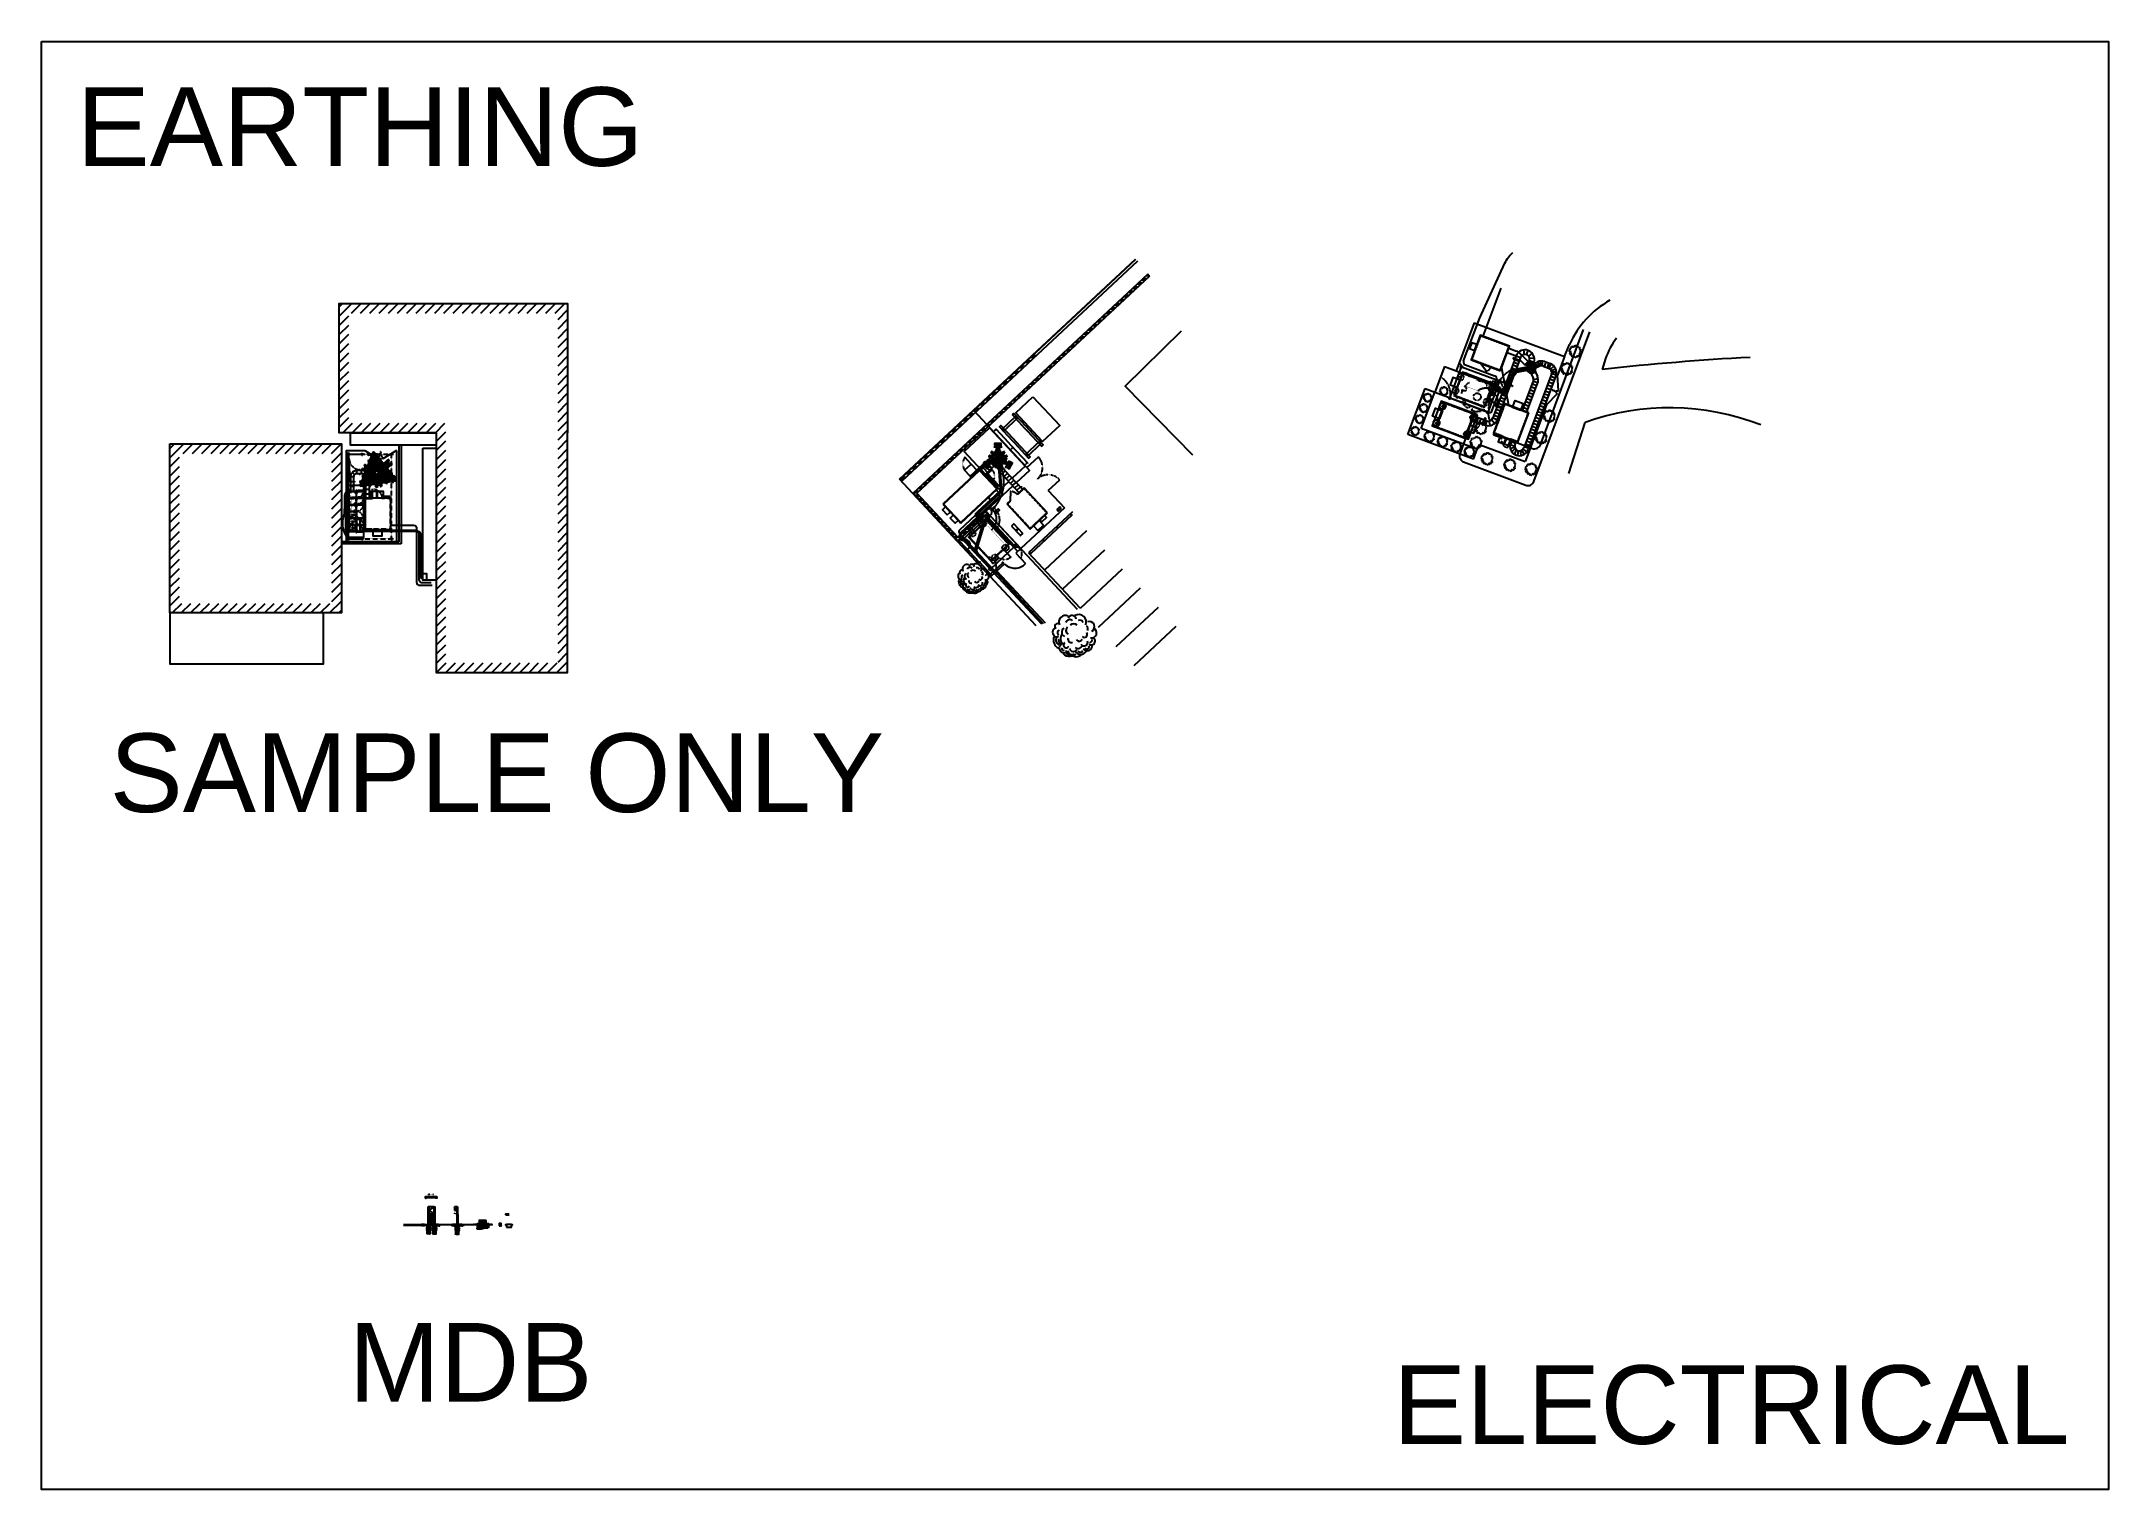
# Model space of a CAD drawing. Extents: x -408 to 1508121, y -29672 to 868845.
# Drawn here: x 1310728 to 1508121, y 276518 to 414777 of the extents above; entities that cross this region are included whole.
import ezdxf

# ---------------------------------------------------------------- set-up
doc = ezdxf.new("R2010")
doc.units = 0
doc.header["$MEASUREMENT"] = 0
for name, pattern in [('CENTER2', [16.875, 11.25, -1.875, 1.875, -1.875]), ('CENTRE', [58, 40, -6, 6, -6]), ('DASHED', [19.05, 12.7, -6.35]), ('HIDDEN', [9.525, 6.35, -3.175]), ('HIDDEN2', [4, 2.5, -1.5]), ('HIDDEN3', [2.381, 1.587, -0.794]), ('HIDDEN4', [1.191, 0.794, -0.397]), ('PHANTOMX2', [5, 2.5, -0.5, 0.5, -0.5, 0.5, -0.5]), ('PROPERTY2', [18.75, 12, -1.5, 0.25, -1.5, 0.25, -1.5, 0.25, -1.5])]:
    doc.linetypes.add(name, pattern=pattern)
doc.layers.get('0').update_dxf_attribs({"lineweight": 25})
doc.layers.get('DEFPOINTS').update_dxf_attribs({"color": 1})
for name, color, linetype in [('-GRATING SLOT', 2, 'Continuous'), ('A_Bldg Exist', 8, 'Continuous'), ('Ant Bracket', 1, 'Continuous'), ('Ant Mount', 1, 'Continuous'), ('Ant Panel New', 2, 'Continuous'), ('Building Exist', 8, 'Continuous'), ('Cable Ladder Exist', 7, 'Continuous'), ('Cable Ladder New', 2, 'Continuous'), ('Conc Exist', 7, 'Continuous'), ('Conc Hatch', 8, 'Continuous'), ('Conc Line 0.35', 2, 'Continuous'), ('Conc New', 2, 'Continuous'), ('EARTH', 6, 'Continuous'), ('Earth Bar', 2, 'Continuous'), ('Earth Pits', 7, 'Continuous'), ('Earth_Exist', 7, 'HIDDEN2'), ('EARTHING NEW', 6, 'Continuous'), ('ELEC', 1, 'CENTER2'), ('Elec Exist UG (e)', 7, 'ELECTRICITY-UG'), ('Elec Exist UG Telstra (Te)', 7, 'TELSTRA UG ELECTRICITY'), ('Elec Exist UG Voda (Ve)', 7, 'VODA UG ELECTRICITY'), ('Elec New UG Optus (Oe)', 2, 'OPTUS UG ELECTRICITY'), ('Fence Plan Exist', 8, 'FENCE-COMPOUND'), ('Fence Plan New', 2, 'FENCE-COMPOUND'), ('Fibre Exist UG', 7, 'FIBRE-UG'), ('Fibre Exist UG Voda (VF)', 7, 'VODA FIBRE'), ('Fibre New UG Optus (OF)', 2, 'OPTUS FIBRE'), ('Gate Exist', 7, 'Continuous'), ('Gate New', 2, 'Continuous'), ('GROUND', 7, 'Continuous'), ('Hatch', 8, 'Continuous'), ('Hatch-Areas', 9, 'Continuous'), ('Hatch_gravel', 7, 'Continuous'), ('Help notes', 240, 'Continuous'), ('Lease Area', 2, 'PROPERTY2'), ('MISC', 8, 'Continuous'), ('Monopole Exist', 7, 'Continuous'), ('OOC', 2, 'Continuous'), ('Poles Exist', 7, 'Continuous'), ('Reo', 4, 'Continuous'), ('S-ANNO-LINE-035', 2, 'Continuous'), ('SH-Equip', 7, 'Continuous'), ('SH-Footing', 1, 'Continuous'), ('SH-Wall', 2, 'Continuous'), ('Shelter Exist', 7, 'Continuous'), ('Shelter New', 2, 'Continuous'), ('SLAB', 7, 'Continuous'), ('STEEL', 2, 'Continuous'), ('Steelwork centreline', 1, 'CENTRE'), ('Steelwork Exist', 7, 'Continuous'), ('Steelwork Hidden', 1, 'Continuous'), ('Steelwork New', 2, 'Continuous'), ('Symbols', 7, 'Continuous'), ('TEXT', 2, 'Continuous'), ('UNISTRUT', 7, 'Continuous'), ('Vegetation', 8, 'Continuous')]:
    doc.layers.add(name, color=color, linetype=linetype)
doc.styles.add('ARIAL', font='arial.ttf')
doc.styles.add('ISOCP', font='isocp.shx')
doc.styles.get("Standard").update_dxf_attribs({"font": 'isocp.shx'})
doc.linetypes.add('ELECTRICITY-UG', pattern='A,12,-3,["e",Standard,S=2.5,R=0,X=-2.1,Y=-1],-0.5', length=15.5)
doc.linetypes.add('FENCE-COMPOUND', pattern='A,12,-3.5,["/",ISOCP,S=2.5,R=0,X=-2.5,Y=-1.25],-0.25', length=15.75)
doc.linetypes.add('FIBRE-UG', pattern='A,12,-3.5,["f",Standard,S=2.54,R=0,X=-2.1,Y=-1.27],-1.5', length=17)
doc.linetypes.add('OPTUS FIBRE', pattern='A,4.8,-3.2,["Ofo",ISOCP,S=2,R=0,X=-2,Y=-1],-4', length=12)
doc.linetypes.add('OPTUS UG ELECTRICITY', pattern='A,4.8,-3.2,["O e",ISOCP,S=2,R=0,X=-2,Y=-1],-4', length=12)
doc.linetypes.add('TELSTRA UG ELECTRICITY', pattern='A,4.8,-3.2,["T e",ISOCP,S=2,R=0,X=-2,Y=-1],-4', length=12)
doc.linetypes.add('VODA FIBRE', pattern='A,12,-2.5,["Vfo",ISOCP,S=2,R=0,X=-2,Y=-1],-2.5', length=17)
doc.linetypes.add('VODA UG ELECTRICITY', pattern='A,4.8,-3.2,["Ve",ISOCP,S=2,R=0,X=-2,Y=-1],-4', length=12)
pattern_1 = [(45, (605403.5, -45588.06), (-441.94174, 441.94174), [])]
pattern_2 = [(98.6294, (1343210.438, 372749.498), (-31.39058, -4.76384), []), (188.6294, (1343210.44, 372749.5), (19.0554, -125.5623), [])]
pattern_3 = [(190, (-72145.7234, -23711.3957), (0.44106637, -2.50141169), [])]
pattern_4 = [(255, (-12479.5, -2438.9049), (1.6903702, -0.45293333), [])]
pattern_5 = [(50, (0, 0), (71.7260183, -6.2752135), [7.5, -82.5]), (355, (0, 0), (-13.8751334, 75.2192134), [6, -66]), (100.4514445, (5.98, -0.52), (57.8508847, 68.943999), [6.3740192, -70.1142112]), (46.1842, (0, 20), (106.724133, -16.551928), [11.25, -123.75]), (96.6356355, (8.89, 18.62), (93.4661946, 97.41186), [9.561034, -105.171376]), (351.184164, (0, 20), (93.4661945, 97.41186), [9, -99]), (21, (10, 15), (59.6907052, -40.261889), [7.5, -82.5]), (326, (10, 15), (24.331533, 72.5150045), [6, -66]), (71.451445, (14.974, 11.645), (84.0222377, 32.2531153), [6.374019, -70.1142112]), (37.5, (0, 0), (1.21598553, 33.2893854), [0, -65.2, 0, -67, 0, -66.25]), (7.5, (0, 0), (26.3069537, 39.4411712), [0, -38.2, 0, -63.7, 0, -25.25]), (327.5, (-22.3, 0), (53.3822436, -2.25548717), [0, -25, 0, -78, 0, -103.5]), (317.5, (-32.3, 0), (58.318617, 10.0104982), [0, -32.5, 0, -51.8, 0, -73.5])]
pattern_6 = [(228.01279, (1351323.7497, 299976.9283), (-426.72, -480.06), [7.17615, -710.4402]), (184.96974, (1351318.949, 299971.5943), (640.0799997, 53.340003), [12.3145, -1219.135]), (132.51045, (1351306.681, 299970.5275), (533.4, -586.74), [8.6831, -859.6292]), (267.27369, (1351285.8783, 299957.1925), (53.34, 1066.8), [11.2141, -1110.1952]), (292.83365, (1351285.345, 299945.991), (-266.7, 640.08), [10.9963, -1088.636]), (357.27369, (1351289.612, 299935.8565), (-1066.8, 53.34), [11.2141, -1110.1952]), (37.69424, (1351300.8135, 299935.323), (-693.42, -533.4), [14.8301, -1468.1754]), (72.25533, (1351312.5483, 299944.3909), (373.3800001, 1173.48), [14.0011, -1386.1104]), (121.42957, (1351316.8155, 299957.7259), (-426.72, 693.42), [11.2521, -1113.9565]), (175.23636, (1351310.948, 299967.327), (586.74, -53.34), [12.846, -629.4527]), (222.39744, (1351298.1465, 299968.3939), (-640.08, -586.74), [16.61264, -1644.6522]), (138.81407, (1351338.685, 299956.659), (-373.38, 320.04), [5.6701, -561.3419]), (171.46923, (1351334.4177, 299960.3929), (693.42, -106.68), [10.7873, -1067.9474]), (225, (1351323.75, 299961.993), (-7e-15, -53.34), [7.5434, -67.8908]), (203.1986, (1351320.016, 299968.394), (266.7, 106.68), [4.0623, -402.1631]), (291.8014, (1351316.282, 299966.794), (-53.34, 160.02), [5.7449, -281.4998]), (30.96376, (1351318.416, 299961.46), (160.02, 106.68), [9.3307, -301.6923]), (161.56505, (1351326.417, 299966.26), (106.68, -53.34), [6.747, -161.9289]), (16.38954, (1351285.345, 299966.7937), (533.4, 160.02), [9.45185, -935.7354]), (70.34618, (1351294.4127, 299969.4607), (-213.36, -586.74), [7.9296, -785.0265]), (293.1986, (1351326.417, 299976.928), (-106.68, 266.7), [8.1245, -398.1009]), (343.61046, (1351329.617, 299969.4607), (-533.4, 160.02), [9.45185, -935.7354]), (339.44395, (1351285.345, 299933.723), (-266.7, 106.68), [9.1147, -446.6224]), (294.77514, (1351293.8793, 299930.5225), (-266.7000003, 586.74), [7.6371, -756.0755]), (66.8014, (1351326.95, 299923.588), (106.68, 266.7), [8.1245, -398.1009]), (17.35402, (1351330.1505, 299931.056), (-693.42, -213.36), [8.9414, -885.1999]), (69.44395, (1351300.8135, 299923.588), (-106.68, -266.7), [4.5574, -451.1798]), (101.30993, (1351323.75, 299923.588), (-53.34, 213.36), [2.7198, -269.2619]), (165.96376, (1351323.216, 299926.255), (160.02, -53.34), [10.9963, -208.9301]), (186.009, (1351312.5483, 299928.9223), (533.4, 53.34), [10.1906, -1008.8687]), (303.6901, (1351318.416, 299956.659), (-53.34, 106.68), [7.6928, -184.6273]), (353.15723, (1351322.6829, 299950.2583), (906.78, -106.68), [13.4307, -1329.6362]), (60.9454, (1351336.018, 299948.658), (-213.36, -373.38), [5.4917, -543.6772]), (90, (1351338.685, 299953.46), (-53.34, 53.34), [3.2004, -50.1396]), (120.25644, (1351311.4815, 299930.5225), (213.36, -373.38), [7.4102, -733.6128]), (48.01279, (1351307.7477, 299936.9233), (426.72, 480.06), [14.3523, -703.264]), (0, (1351317.35, 299947.59), (53.34, 53.34), [13.8684, -39.4716]), (325.30485, (1351331.2173, 299947.5913), (533.4, -373.3799997), [8.4338, -834.94565]), (254.0546, (1351338.1515, 299942.791), (-53.34, -213.36), [7.7664, -380.5547]), (207.64598, (1351336.0179, 299935.323), (-1013.46, -533.4), [12.64505, -1251.86175]), (175.42608, (1351324.8165, 299929.4557), (-693.42, 53.34), [13.3776, -1324.3828])]
pattern_7 = [(45, (1344448.08, 299955.08), (-35.35534, 35.35534), [20, -30]), (135, (1344479.9, 299972.757), (-35.35534, -35.35534), [20, -30]), (135, (1344479.9, 299937.4), (-35.35534, -35.35534), [20, -30]), (45, (1344483.433, 299955.08), (-35.35534, 35.35534), [20, -30])]

msp = doc.modelspace()

# ---------------------------------------------------------------- texts
at = {"layer": 'Help notes', "char_height": 7500, "attachment_point": 1, "style": 'ARIAL'}
for s, insert, width in [('EARTHING', (1314100, 410390), 70000), ('SAMPLE ONLY', (1317248, 348703), 107066.32), ('MDB', (1340075, 292427), 70000)]:
    msp.add_mtext(s, dxfattribs=dict(at, insert=insert, width=width))
at = {"layer": 'Help notes', "color": 4, "insert": (1439789, 288385), "char_height": 7500, "width": 70000, "attachment_point": 1, "style": 'ARIAL'}
msp.add_mtext('ELECTRICAL ', dxfattribs=at)

# ---------------------------------------------------------------- blocks, each defined once
blk = doc.blocks.new('6545464')
at = {"layer": 'SH-Equip', "color": 8}
for p, q in [((1054561, 176820), (1054561, 179340)), ((1054561, 179340), (1057561, 179340)), ((1057511, 178477), (1057561, 178477)), ((1057561, 179340), (1057561, 176820)), ((1057713, 179265), (1057561, 179265)), ((1057713, 178665), (1057561, 178665)), ((1057713, 179265), (1057713, 178665)), ((1054611, 177517), (1054561, 177517)), ((1054611, 176970), (1054561, 176970)), ((1057561, 176820), (1054561, 176820)), ((1054586, 177517), (1054586, 176970)), ((1057511, 176870), (1054611, 176870)), ((1057511, 177582), (1057561, 177582)), ((1057511, 177582), (1057511, 176870)), ((1057511, 177570), (1057561, 177570)), ((1057511, 176970), (1057561, 176970)), ((1057536, 176970), (1057536, 177570)), ((1057561, 177582), (1058436, 177582))]:
    blk.add_line(p, q, dxfattribs=at)
at = {"layer": 'SH-Equip', "color": 8, "linetype": 'HIDDEN2'}
for p, q in [((1054611, 176870), (1054611, 179290)), ((1054611, 179290), (1057511, 179290)), ((1057511, 179290), (1057511, 178477)), ((1054611, 176870), (1057511, 176870))]:
    blk.add_line(p, q, dxfattribs=at)
at = {"layer": 'SH-Equip', "color": 8}
blk.add_lwpolyline([(1054561, 178477), (1053936, 178477), (1053936, 177657), (1054561, 177657)], dxfattribs=at)
for points in [[(1058186, 178029), (1057586, 178029), (1057586, 178629), (1058186, 178629)], [(1058186, 177390), (1057586, 177390), (1057586, 178010), (1058186, 178010)]]:
    blk.add_lwpolyline(points, close=True, dxfattribs=at)
at = {"layer": 'SH-Equip', "color": 8, "linetype": 'HIDDEN2'}
blk.add_arc((1057544, 177585), 892, 359.81373, 88.89151, dxfattribs=at)
at = {"layer": 'SH-Equip', "color": 8}
blk.add_arc((1057616, 177220), 300, 95.67698, 100.56398, dxfattribs=at)
blk = doc.blocks.new('1651651')
at = {"layer": 'Monopole Exist', "color": 8}
for p, q in [((740494, 419232), (740514, 419267)), ((740503, 419227), (740494, 419232)), ((740503, 419227), (740523, 419261)), ((740508, 419236), (740636, 419170)), ((740523, 419261), (740514, 419267)), ((740518, 419253), (740646, 419187)), ((740814, 419302), (740779, 419435)), ((740833, 419307), (740799, 419440)), ((741117, 419372), (741034, 419254)), ((741133, 419359), (741050, 419241)), ((741110, 419378), (741116, 419386)), ((741110, 419378), (741141, 419353)), ((741116, 419386), (741147, 419361)), ((741141, 419353), (741147, 419361))]:
    blk.add_line(p, q, dxfattribs=at)
for centre, radius in [((740872, 419038), 495), ((740872, 419038), 270), ((740785, 419454), 20)]:
    blk.add_circle(centre, radius, dxfattribs=at)
blk = doc.blocks.new('odus')
at = {"layer": 'SH-Wall', "color": 8}
for p, q in [((-17, -779), (-83, -859)), ((-83, -1277), (-83, -859)), ((-17, -1357), (-83, -1277))]:
    blk.add_line(p, q, dxfattribs=at)
at = {"layer": 'SH-Wall', "color": 8, "linetype": 'HIDDEN2'}
for p, q in [((0, -27), (636, -27)), ((636, -723), (0, -723)), ((27, -723), (27, -27)), ((609, -27), (609, -723))]:
    blk.add_line(p, q, dxfattribs=at)
at = {"layer": 'SH-Wall'}
for p, q in [((8, -864), (172, -750)), ((8, -864), (19, -880)), ((9, -866), (175, -750)), ((18, -879), (203, -750)), ((19, -880), (207, -750)), ((92, -808), (101, -821))]:
    blk.add_line(p, q, dxfattribs=at)
for points in [[(0, 0), (636, 0), (636, -750), (0, -750)], [(0, -750), (0, -1386), (-17, -1386), (-17, -750)]]:
    blk.add_lwpolyline(points, close=True, dxfattribs=at)
blk.add_lwpolyline([(29, -874), (29, -890), (0, -890), (0, -854), (22, -854)], dxfattribs=at)
at = {"layer": 'SH-Wall', "color": 8, "linetype": 'HIDDEN2'}
blk.add_lwpolyline([(83, -82), (553, -82), (553, -667), (83, -667)], close=True, dxfattribs=at)
for centre in [(19, -13), (19, -737), (617, -13), (617, -737)]:
    blk.add_circle(centre, 4, dxfattribs=at)
at = {"layer": 'SH-Wall'}
for centre in [(103, -810), (110, -805)]:
    blk.add_circle(centre, 1.72, dxfattribs=at)
at = {"layer": 'SH-Wall', "color": 8, "linetype": 'HIDDEN2'}
blk.add_arc((0, -750), 636, 270, 0, dxfattribs=at)
blk = doc.blocks.new('GFHGF')
at = {"layer": 'SH-Wall'}
for p, q in [((723030, 419589), (723040, 419589)), ((723051, 419473), (723138, 419473)), ((723801, 419473), (723715, 419473)), ((723915, 419456), (723801, 419292)), ((723917, 419455), (723801, 419289)), ((723930, 419446), (723801, 419261)), ((723932, 419445), (723801, 419257)), ((723822, 419589), (723813, 419589)), ((723859, 419372), (723872, 419363)), ((723915, 419456), (723932, 419445)), ((723030, 415534), (723040, 415534)), ((723051, 415650), (723138, 415650)), ((723801, 415650), (723715, 415650)), ((723822, 415534), (723813, 415534))]:
    blk.add_line(p, q, dxfattribs=at)
at = {"layer": 'SH-Wall', "color": 8, "linetype": 'HIDDEN2'}
for p, q in [((723078, 419464), (723078, 418839)), ((723775, 419437), (723078, 419437)), ((723078, 418866), (723775, 418866)), ((723775, 418839), (723775, 419464)), ((723134, 417259), (723719, 417259)), ((723134, 417239), (723719, 417239)), ((723134, 416623), (723719, 416623)), ((723134, 416603), (723719, 416603)), ((723134, 415987), (723719, 415987)), ((723134, 415967), (723719, 415967))]:
    blk.add_line(p, q, dxfattribs=at)
at = {"layer": 'SH-Wall', "color": 8}
for p, q in [((723831, 419481), (723910, 419547)), ((724329, 419547), (723910, 419547)), ((724408, 419481), (724329, 419547))]:
    blk.add_line(p, q, dxfattribs=at)
at = {"layer": 'SH-Wall'}
for points in [[(724451, 420062), (724451, 415062), (722951, 415062), (722951, 420062), (724451, 420062)], [(723092, 419506), (723092, 419518)], [(723110, 419518), (723110, 419506)], [(723742, 419518), (723742, 419506)], [(723760, 419506), (723760, 419518)], [(723925, 419435), (723942, 419435), (723942, 419464), (723906, 419464), (723906, 419442)]]:
    blk.add_lwpolyline(points, dxfattribs=at)
for points in [[(723051, 419464), (723045, 419464, -0.4142136), (723030, 419479), (723030, 419589)], [(723051, 419473), (723045, 419473, -0.4142136), (723040, 419479), (723040, 419589)], [(723801, 419464), (723807, 419464, 0.4142136), (723822, 419479), (723822, 419589)], [(723801, 419473), (723807, 419473, 0.4142136), (723813, 419479), (723813, 419589)], [(723051, 415659), (723045, 415659, 0.4142136), (723030, 415644), (723030, 415534)], [(723051, 415650), (723045, 415650, 0.4142136), (723040, 415644), (723040, 415534)], [(723801, 415659), (723807, 415659, -0.4142136), (723822, 415644), (723822, 415534)], [(723801, 415650), (723807, 415650, -0.4142136), (723813, 415644), (723813, 415534)]]:
    blk.add_lwpolyline(points, format="xyb", dxfattribs=at)
for points in [[(723051, 419464), (723051, 418839), (723801, 418839), (723801, 419464)], [(723801, 419464), (724437, 419464), (724437, 419481), (723801, 419481)]]:
    blk.add_lwpolyline(points, close=True, dxfattribs=at)
for points in [[(723065, 419538), (723065, 419464), (723138, 419464), (723138, 419538, 0.4142136), (723132, 419544), (723071, 419544, 0.4142136)], [(723788, 419538), (723788, 419464), (723715, 419464), (723715, 419538, -0.4142136), (723721, 419544), (723782, 419544, -0.4142136)]]:
    blk.add_lwpolyline(points, format="xyb", close=True, dxfattribs=at)
at = {"layer": 'SH-Wall', "color": 8}
blk.add_lwpolyline([(723101, 415612), (723101, 419512), (723751, 419512), (723751, 415612)], close=True, dxfattribs=at)
at = {"layer": 'SH-Wall', "color": 8, "linetype": 'HIDDEN2'}
for points in [[(723134, 419381), (723134, 418911), (723719, 418911), (723719, 419381)], [(723179, 416180), (723179, 416152), (723243, 416152), (723243, 416180)], [(723179, 415774), (723179, 415802), (723243, 415802), (723243, 415774)], [(723459, 416180), (723459, 416152), (723394, 416152), (723394, 416180)], [(723459, 415774), (723459, 415802), (723394, 415802), (723394, 415774)], [(723674, 416180), (723674, 416152), (723609, 416152), (723609, 416180)], [(723674, 415774), (723674, 415802), (723609, 415802), (723609, 415774)]]:
    blk.add_lwpolyline(points, close=True, dxfattribs=at)
for points in [[(723065, 415591), (723065, 415659), (723138, 415659), (723138, 415591, -0.4142136), (723132, 415584), (723071, 415584, -0.4142136)], [(723788, 415591), (723788, 415659), (723715, 415659), (723715, 415591, 0.4142136), (723721, 415584), (723782, 415584, 0.4142136)]]:
    blk.add_lwpolyline(points, format="xyb", close=True, dxfattribs=at)
for points in [[(723092, 415619), (723092, 415607)], [(723110, 415607), (723110, 415619)], [(723742, 415607), (723742, 415619)], [(723760, 415619), (723760, 415607)]]:
    blk.add_lwpolyline(points, dxfattribs=at)
for centre in [(723065, 419445), (723065, 418858), (723788, 419445), (723788, 418858)]:
    blk.add_circle(centre, 4, dxfattribs=at)
at = {"layer": 'SH-Wall'}
for centre in [(723857, 419354), (723862, 419361)]:
    blk.add_circle(centre, 1.72, dxfattribs=at)
for centre, start, end in [((723101, 419518), 0, 180), ((723101, 419506), 180, 0), ((723751, 419518), 0, 180), ((723751, 419506), 180, 0)]:
    blk.add_arc(centre, 9, start, end, dxfattribs=at)
at = {"layer": 'SH-Wall', "color": 8, "linetype": 'HIDDEN2'}
for centre, radius, start, end in [((723811, 419466), 626, 269.12987, 359.84827), ((723101, 415619), 9, 0, 180), ((723101, 415607), 9, 180, 0), ((723751, 415619), 9, 0, 180), ((723751, 415607), 9, 180, 0)]:
    blk.add_arc(centre, radius, start, end, dxfattribs=at)
at = {"xscale": -1, "rotation": 90}
for p in [(723051, 418839), (723051, 418203)]:
    blk.add_blockref('odus', p, dxfattribs=at)
at = {"rotation": 90}
for p in [(723051, 416931), (723051, 416295), (723051, 415659)]:
    blk.add_blockref('odus', p, dxfattribs=at)
blk = doc.blocks.new('NEW MOUNT')
at = {"layer": 'Building Exist'}
h = blk.add_hatch(color=2, dxfattribs=at)
h.dxf.hatch_style = 1
h.paths.add_polyline_path([(-98, 10), (-105, 10), (-105, 0), (-98, 0)])
h.paths.add_polyline_path([(-105, 10), (-112, 10), (-112, 0), (-105, 0)])
h = blk.add_hatch(color=2, dxfattribs=at)
h.dxf.hatch_style = 1
h.paths.add_polyline_path([(-49, 10), (-72, 10), (-72, 0), (-49, 0)])
h.paths.add_polyline_path([(-8, 10), (-49, 10), (-49, 0), (-8, 0)])
h = blk.add_hatch(color=2, dxfattribs=at)
h.dxf.hatch_style = 1
h.paths.add_polyline_path([(49, 10), (72, 10), (72, 0), (49, 0)])
h.paths.add_polyline_path([(8, 10), (49, 10), (49, 0), (8, 0)])
h = blk.add_hatch(color=2, dxfattribs=at)
h.dxf.hatch_style = 1
h.paths.add_polyline_path([(98, 10), (105, 10), (105, 0), (98, 0)])
h.paths.add_polyline_path([(105, 10), (112, 10), (112, 0), (105, 0)])
at = {"color": 2}
blk.add_lwpolyline([(-130, 0), (-130, 10), (130, 10), (130, 0), (-130, 0)], dxfattribs=at)
at = {"layer": 'Steelwork centreline'}
for p, q in [((-105, 54), (-105, -94)), ((-95, 53), (95, 53)), ((-49, 53), (-49, -37)), ((0, -74), (0, 171)), ((49, 53), (49, -37)), ((105, 54), (105, -94))]:
    blk.add_line(p, q, dxfattribs=at)
blk.add_arc((0, 53), 48.5, 359.99937, 180, dxfattribs=at)
at = {"layer": 'Steelwork Exist', "color": 2}
for p, q in [((-119, 26), (-119, 15)), ((-115, 28), (-95, 28)), ((-115, 13), (-95, 13)), ((-112, 15), (-112, 26)), ((-98, 15), (-98, 26)), ((-91, 26), (-91, 15)), ((-55, 10), (-55, 53)), ((-43, 10), (-43, 53)), ((43, 10), (43, 53)), ((55, 10), (55, 53)), ((91, 26), (91, 15)), ((115, 28), (95, 28)), ((115, 13), (95, 13)), ((98, 15), (98, 26)), ((112, 15), (112, 26)), ((119, 26), (119, 15)), ((-111, -82), (-111, 0)), ((-99, -82), (-99, 0)), ((-63, -16), (-63, -5)), ((-38, -3), (-59, -3)), ((-38, -18), (-59, -18)), ((-55, -5), (-55, -16)), ((-42, -5), (-42, -16)), ((-35, -16), (-35, -5)), ((35, -16), (35, -5)), ((59, -3), (38, -3)), ((59, -18), (38, -18)), ((42, -5), (42, -16)), ((55, -5), (55, -16)), ((63, -16), (63, -5)), ((99, -82), (99, 0)), ((111, -82), (111, 0))]:
    blk.add_line(p, q, dxfattribs=at)
at = {"layer": 'Steelwork Exist', "color": 8, "linetype": 'HIDDEN2'}
for p, q in [((-97, 39), (-113, 39)), ((-112, 40), (-112, 28)), ((-98, 28), (-98, 40)), ((97, 39), (113, 39)), ((98, 28), (98, 40)), ((112, 40), (112, 28)), ((-99, -76), (-111, -76)), ((-57, -29), (-41, -29)), ((-56, -18), (-56, -30)), ((-42, -30), (-42, -18)), ((41, -29), (57, -29)), ((42, -18), (42, -30)), ((56, -30), (56, -18)), ((99, -76), (111, -76))]:
    blk.add_line(p, q, dxfattribs=at)
at = {"layer": 'Steelwork Exist'}
for points in [[(-90, 13), (-90, 10), (-120, 10), (-120, 13), (-90, 13)], [(90, 13), (90, 10), (120, 10), (120, 13), (90, 13)], [(-64, -3), (-64, 0), (-34, 0), (-34, -3), (-64, -3)], [(34, -3), (34, 0), (64, 0), (64, -3), (34, -3)]]:
    blk.add_lwpolyline(points, dxfattribs=at)
at = {"layer": 'Steelwork Exist', "color": 2}
for points in [[(-97, 28), (-97, 39), (-98, 40), (-112, 40), (-113, 39), (-113, 28)], [(97, 28), (97, 39), (98, 40), (112, 40), (113, 39), (113, 28)], [(-57, -18), (-57, -29), (-56, -30), (-42, -30), (-41, -29), (-41, -18)], [(41, -18), (41, -29), (42, -30), (56, -30), (57, -29), (57, -18)]]:
    blk.add_lwpolyline(points, dxfattribs=at)
for radius in [42.5, 38]:
    blk.add_circle((0, 53), radius, dxfattribs=at)
for centre, radius, start, end in [((-115, 24), 4.36, 32.76917, 147.23022), ((-115, 17), 4.36, 212.76917, 327.23022), ((-105, 16), 12.1, 56.60121, 123.39818), ((-105, 25), 12.1, 236.60121, 303.39818), ((-95, 24), 4.36, 32.76917, 147.23022), ((-95, 17), 4.36, 212.76917, 327.23022), ((0, 53), 54.5, 359.99939, 180), ((95, 24), 4.36, 32.76978, 147.23083), ((95, 17), 4.36, 212.76978, 327.23083), ((105, 16), 12.1, 56.60182, 123.39879), ((105, 25), 12.1, 236.60182, 303.39879), ((115, 24), 4.36, 32.76978, 147.23083), ((115, 17), 4.36, 212.76978, 327.23083), ((-105, -82), 6, 179.9997, 359.9997), ((-59, -7), 4.36, 32.76917, 147.23022), ((-59, -14), 4.36, 212.76917, 327.23022), ((-49, -15), 12.1, 56.60121, 123.39818), ((-49, -6), 12.1, 236.60121, 303.39818), ((-38, -7), 4.36, 32.76917, 147.23022), ((-38, -14), 4.36, 212.76917, 327.23022), ((38, -7), 4.36, 32.76917, 147.23022), ((38, -14), 4.36, 212.76917, 327.23022), ((49, -15), 12.1, 56.60121, 123.39818), ((49, -6), 12.1, 236.60121, 303.39818), ((59, -7), 4.36, 32.76917, 147.23022), ((59, -14), 4.36, 212.76917, 327.23022), ((105, -82), 6, 180.0003, 0.0003)]:
    blk.add_arc(centre, radius, start, end, dxfattribs=at)
blk = doc.blocks.new('ea65')
at = {"color": 0}
for p, q in [((-2335, 1231), (-2280, 1231)), ((-2335, 1231), (-2335, 1224)), ((-2332, 1221), (-2296, 1221)), ((-2290, 1215), (-2290, 1179)), ((-2287, 1176), (-2280, 1176)), ((-2280, 1231), (-2280, 1176))]:
    blk.add_line(p, q, dxfattribs=at)
for centre, radius, start, end in [((-2332, 1224), 3, 180, 270), ((-2296, 1215), 6, 0, 90), ((-2287, 1179), 3, 180, 270)]:
    blk.add_arc(centre, radius, start, end, dxfattribs=at)
blk = doc.blocks.new('M12 NUT')
at = {"layer": 'Steelwork Exist'}
for p, q in [((-5, 9), (-5, 2)), ((5, 9), (5, 2))]:
    blk.add_line(p, q, dxfattribs=at)
blk.add_lwpolyline([(8, 0), (-9, 0, -0.4142136), (-11, 2), (-11, 9, -0.4142136), (-9, 11), (8, 11, -0.4142136), (10, 9), (10, 2, -0.4142136)], format="xyb", close=True, dxfattribs=at)
for centre, start, end in [((-7, 9), 0, 90), ((-7, 2), 270, 0), ((-3, 9), 90, 180), ((-3, 2), 180, 270), ((3, 9), 0, 90), ((3, 2), 270, 0), ((7, 9), 90, 180), ((7, 2), 180, 270)]:
    blk.add_arc(centre, 2, start, end, dxfattribs=at)
blk = doc.blocks.new('M12 LOCK NUT')
at = {"layer": 'Steelwork Exist'}
for p, q in [((-5.25, 4), (-5.25, 2)), ((5.25, 4), (5.25, 2))]:
    blk.add_line(p, q, dxfattribs=at)
blk.add_lwpolyline([(8.5, 0), (-8.5, 0, -0.414213562), (-10.5, 2), (-10.5, 4, -0.414213562), (-8.5, 6), (8.5, 6, -0.414213562), (10.5, 4), (10.5, 2, -0.414213562)], format="xyb", close=True, dxfattribs=at)
for centre, start, end in [((-7.25, 4), 0, 90), ((-7.25, 2), 270, 0), ((-3.25, 4), 90, 180), ((-3.25, 2), 180, 270), ((3.25, 4), 0, 90), ((3.25, 2), 270, 0), ((7.25, 4), 90, 180), ((7.25, 2), 180, 270)]:
    blk.add_arc(centre, 2, start, end, dxfattribs=at)
blk = doc.blocks.new('1212')
h = blk.add_hatch(color=2)
h.dxf.hatch_style = 1
h.paths.add_polyline_path([(-13115, 988), (-13159, 988), (-13159, 978), (-13132, 978), (-13115, 978)])
h = blk.add_hatch(color=2)
h.dxf.hatch_style = 1
h.paths.add_polyline_path([(-13060, 988), (-13016, 988), (-13016, 978), (-13044, 978), (-13060, 978)])
at = {"layer": 'Steelwork Exist'}
h = blk.add_hatch(dxfattribs=at)
h.set_pattern_fill('ANSI31', color=2, scale=0.8, angle=505, style=0)
h.set_pattern_definition(pattern_3)
h.paths.add_polyline_path([(-13157, 1004), (-13157, 1031), (-13163, 1031), (-13163, 1004)])
h = blk.add_hatch(dxfattribs=at)
h.set_pattern_fill('ANSI31', color=2, scale=0.8, angle=505, style=0)
h.set_pattern_definition([(190, (-11924.2709, 1625.8577), (0.4410664, -2.5014117), [])])
h.paths.add_polyline_path([(-13157, 937), (-13145, 937), (-13145, 959), (-13157, 959)])
h = blk.add_hatch(dxfattribs=at)
h.set_pattern_fill('ANSI31', color=2, scale=0.8, angle=505, style=0)
h.set_pattern_definition([(350, (-14251.1925, 1625.8577), (-0.4410664, -2.5014117), [])])
h.paths.add_polyline_path([(-13019, 937), (-13031, 937), (-13031, 959), (-13019, 959)])
h = blk.add_hatch(dxfattribs=at)
h.set_pattern_fill('ANSI31', color=2, scale=0.8, angle=505, style=0)
h.set_pattern_definition(pattern_3)
h.paths.add_polyline_path([(-13019, 1004), (-13019, 1031), (-13013, 1031), (-13013, 1004)])
at = {"layer": 'Steelwork centreline'}
for p, q in [((-13185, 1046), (-12994, 1046)), ((-13088, 945), (-13088, 1136))]:
    blk.add_line(p, q, dxfattribs=at)
at = {"layer": 'Steelwork Exist', "color": 2}
for p, q in [((-13157, 1031), (-13163, 1031)), ((-13163, 1031), (-13163, 1004)), ((-13163, 913), (-13163, 978)), ((-13162, 1002), (-13162, 998)), ((-13162, 994), (-13162, 993)), ((-13159, 988), (-13159, 978)), ((-13157, 1046), (-13157, 988)), ((-13157, 937), (-13157, 959)), ((-13145, 937), (-13157, 937)), ((-13153, 937), (-13153, 913)), ((-13145, 988), (-13145, 1046)), ((-13145, 959), (-13145, 937)), ((-13115, 988), (-13115, 978)), ((-13060, 988), (-13060, 978)), ((-13031, 988), (-13031, 1046)), ((-13031, 959), (-13031, 937)), ((-13031, 937), (-13019, 937)), ((-13023, 937), (-13023, 913)), ((-13019, 1046), (-13019, 988)), ((-13019, 1031), (-13013, 1031)), ((-13019, 937), (-13019, 959)), ((-13016, 988), (-13016, 978)), ((-13013, 1031), (-13013, 1004)), ((-13013, 1002), (-13013, 998)), ((-13013, 994), (-13013, 993)), ((-13013, 913), (-13013, 978))]:
    blk.add_line(p, q, dxfattribs=at)
for points in [[(-12988, 988), (-13188, 988), (-13188, 978), (-12988, 978)], [(-13132, 978), (-13170, 978), (-13170, 975), (-13132, 975)], [(-13044, 978), (-13006, 978), (-13006, 975), (-13044, 975)]]:
    blk.add_lwpolyline(points, close=True, dxfattribs=at)
for points in [[(-13157, 991), (-13175, 991), (-13175, 988), (-13157, 988)], [(-13019, 991), (-13000, 991), (-13000, 988), (-13019, 988)]]:
    blk.add_lwpolyline(points, dxfattribs=at)
for points in [[(-13157, 1004), (-13165, 1004, 0.4142136), (-13167, 1002), (-13167, 998, 0.4142136), (-13165, 996), (-13157, 996)], [(-13157, 996), (-13165, 996, 0.4142136), (-13167, 994), (-13167, 993, 0.4142136), (-13165, 991), (-13157, 991)], [(-13019, 1004), (-13011, 1004, -0.4142136), (-13009, 1002), (-13009, 998, -0.4142136), (-13011, 996), (-13019, 996)], [(-13019, 996), (-13011, 996, -0.4142136), (-13009, 994), (-13009, 993, -0.4142136), (-13011, 991), (-13019, 991)]]:
    blk.add_lwpolyline(points, format="xyb", dxfattribs=at)
for radius in [57.1, 52.1]:
    blk.add_circle((-13088, 1046), radius, dxfattribs=at)
for centre, radius, start, end in [((-13164, 1002), 2, 0, 90), ((-13164, 998), 2, 270, 0), ((-13164, 994), 2, 0, 90), ((-13164, 993), 2, 270, 0), ((-13158, 913), 5, 0, 180), ((-13158, 913), 5, 180, 0), ((-13160, 1002), 2, 90, 180), ((-13160, 998), 2, 180, 270), ((-13160, 994), 2, 90, 180), ((-13160, 993), 2, 180, 270), ((-13088, 1046), 69.2, 0, 180), ((-13088, 1046), 57.1, 0, 180), ((-13018, 913), 5, 0, 180), ((-13018, 913), 5, 180, 0), ((-13015, 1002), 2, 0, 90), ((-13015, 998), 2, 270, 0), ((-13015, 994), 2, 0, 90), ((-13015, 993), 2, 270, 0), ((-13011, 1002), 2, 90, 180), ((-13011, 998), 2, 180, 270), ((-13011, 994), 2, 90, 180), ((-13011, 993), 2, 180, 270)]:
    blk.add_arc(centre, radius, start, end, dxfattribs=at)
at = {"layer": 'Steelwork Exist', "color": 2, "rotation": 180}
for name, p in [('M12 LOCK NUT', (-13151, 975)), ('M12 NUT', (-13151, 969))]:
    blk.add_blockref(name, p, dxfattribs=at)
at = {"layer": 'Steelwork Exist', "color": 2, "xscale": -1, "rotation": 180}
for name, p in [('M12 LOCK NUT', (-13025, 975)), ('M12 NUT', (-13025, 969))]:
    blk.add_blockref(name, p, dxfattribs=at)
blk = doc.blocks.new('8979')
at = {"layer": 'Building Exist'}
h = blk.add_hatch(color=2, dxfattribs=at)
h.dxf.hatch_style = 1
h.paths.add_polyline_path([(346299, 509111), (346303, 509105), (346295, 509099), (346291, 509104)])
h.paths.add_polyline_path([(346303, 509105), (346308, 509100), (346300, 509093), (346295, 509099)])
h = blk.add_hatch(color=2, dxfattribs=at)
h.dxf.hatch_style = 1
h.paths.add_polyline_path([(346370, 509021), (346366, 509027), (346358, 509021), (346362, 509015)])
h.paths.add_polyline_path([(346366, 509027), (346361, 509032), (346354, 509026), (346358, 509021)])
at = {"color": 2}
for p, q in [((346311, 509096), (346545, 509283)), ((346358, 509036), (346593, 509224))]:
    blk.add_line(p, q, dxfattribs=at)
for points in [[(346522, 509312), (346530, 509318), (346623, 509201), (346616, 509195), (346522, 509312)], [(346280, 509118), (346288, 509125), (346381, 509007), (346373, 509001), (346280, 509118)]]:
    blk.add_lwpolyline(points, dxfattribs=at)
at = {"layer": 'Steelwork centreline'}
for p, q in [((346334, 509066), (346672, 509336)), ((346580, 509324), (346510, 509268)), ((346551, 509360), (346669, 509212)), ((346337, 509132), (346222, 509040)), ((346400, 509054), (346284, 508962)), ((346640, 509248), (346570, 509192))]:
    blk.add_line(p, q, dxfattribs=at)
blk.add_arc((346610, 509286), 48.5, 308.62844, 128.62906, dxfattribs=at)
at = {"layer": 'Steelwork Exist', "color": 8, "linetype": 'HIDDEN2'}
for p, q in [((346520, 509285), (346511, 509278)), ((346511, 509279), (346521, 509267)), ((346519, 509267), (346529, 509274)), ((346313, 509122), (346322, 509129)), ((346321, 509129), (346331, 509117)), ((346331, 509118), (346322, 509111)), ((346385, 509051), (346375, 509044)), ((346393, 509039), (346383, 509051)), ((346384, 509033), (346393, 509040)), ((346581, 509210), (346571, 509202)), ((346571, 509203), (346581, 509191)), ((346580, 509191), (346589, 509199))]:
    blk.add_line(p, q, dxfattribs=at)
at = {"layer": 'Steelwork Exist', "color": 2}
for p, q in [((346517, 509292), (346526, 509299)), ((346531, 509272), (346518, 509288)), ((346530, 509293), (346522, 509286)), ((346543, 509281), (346530, 509297)), ((346539, 509283), (346530, 509276)), ((346535, 509270), (346543, 509277)), ((346543, 509302), (346576, 509329)), ((346550, 509293), (346583, 509319)), ((346228, 509052), (346292, 509103)), ((346235, 509043), (346299, 509094)), ((346290, 508974), (346354, 509025)), ((346297, 508965), (346362, 509016)), ((346307, 509126), (346298, 509119)), ((346312, 509099), (346299, 509115)), ((346303, 509113), (346312, 509120)), ((346324, 509108), (346311, 509124)), ((346311, 509103), (346320, 509110)), ((346325, 509104), (346316, 509097)), ((346369, 509048), (346361, 509041)), ((346362, 509037), (346375, 509021)), ((346365, 509035), (346374, 509042)), ((346373, 509046), (346386, 509030)), ((346374, 509025), (346382, 509032)), ((346387, 509026), (346378, 509019)), ((346578, 509216), (346586, 509223)), ((346592, 509196), (346579, 509212)), ((346591, 509217), (346582, 509211)), ((346603, 509205), (346590, 509222)), ((346599, 509207), (346591, 509200)), ((346595, 509194), (346604, 509201)), ((346603, 509226), (346636, 509253)), ((346611, 509217), (346644, 509243))]:
    blk.add_line(p, q, dxfattribs=at)
for points in [[(346519, 509286), (346511, 509279), (346511, 509278), (346519, 509267), (346521, 509267), (346529, 509274)], [(346312, 509123), (346321, 509129), (346322, 509129), (346331, 509118), (346331, 509117), (346322, 509110)], [(346385, 509032), (346393, 509039), (346393, 509040), (346385, 509051), (346383, 509051), (346375, 509044)], [(346580, 509210), (346571, 509203), (346571, 509202), (346580, 509191), (346581, 509191), (346590, 509198)]]:
    blk.add_lwpolyline(points, dxfattribs=at)
at = {"layer": 'Steelwork Exist'}
for points in [[(346527, 509301), (346529, 509303), (346548, 509279), (346546, 509278), (346527, 509301)], [(346296, 509119), (346294, 509117), (346313, 509093), (346315, 509095), (346296, 509119)], [(346377, 509017), (346375, 509015), (346356, 509039), (346359, 509041), (346377, 509017)], [(346587, 509225), (346590, 509227), (346609, 509204), (346606, 509202), (346587, 509225)]]:
    blk.add_lwpolyline(points, dxfattribs=at)
at = {"layer": 'Steelwork Exist', "color": 2}
for radius in [42.5, 38]:
    blk.add_circle((346610, 509286), radius, dxfattribs=at)
for centre, radius, start, end in [((346521, 509291), 4.36, 161.39824, 275.85928), ((346534, 509288), 12.1, 185.23027, 252.02725), ((346526, 509295), 4.36, 341.39824, 95.85928), ((346527, 509282), 12.1, 5.23027, 72.02725), ((346534, 509275), 4.36, 161.39824, 275.85928), ((346539, 509279), 4.36, 341.39824, 95.85928), ((346610, 509286), 54.5, 308.62846, 128.62906), ((346231, 509048), 6, 128.62876, 308.62876), ((346294, 508969), 6, 128.62998, 308.62998), ((346303, 509118), 4.36, 161.39885, 275.85989), ((346315, 509114), 12.1, 185.23088, 252.02786), ((346307, 509122), 4.36, 341.39885, 95.85989), ((346315, 509102), 4.36, 161.39885, 275.85989), ((346308, 509109), 12.1, 5.23088, 72.02786), ((346320, 509105), 4.36, 341.39885, 95.85989), ((346365, 509040), 4.36, 161.39885, 275.85989), ((346377, 509036), 12.1, 185.23088, 252.02786), ((346370, 509044), 4.36, 341.39885, 95.85989), ((346370, 509031), 12.1, 5.23088, 72.02786), ((346378, 509023), 4.36, 161.39885, 275.85989), ((346383, 509027), 4.36, 341.39885, 95.85989), ((346582, 509215), 4.36, 161.39824, 275.85928), ((346595, 509212), 12.1, 185.23027, 252.02725), ((346587, 509219), 4.36, 341.39824, 95.85928), ((346587, 509206), 12.1, 5.23027, 72.02725), ((346595, 509199), 4.36, 161.39824, 275.85928), ((346600, 509203), 4.36, 341.39824, 95.85928)]:
    blk.add_arc(centre, radius, start, end, dxfattribs=at)
blk = doc.blocks.new('ROD')
at = {"layer": 'EARTH', "linetype": 'Continuous', "const_width": 0.745}
blk.add_lwpolyline([(-0.3775, 0, 1), (0.3775, 0, 1)], format="xyb", close=True, dxfattribs=at)
at = {"layer": 'EARTH', "linetype": 'Continuous'}
blk.add_circle((0, 0), 2, dxfattribs=at)
blk = doc.blocks.new('EARTHBAR')
at = {"layer": 'EARTH', "color": 7, "linetype": 'Continuous'}
blk.add_lwpolyline([(0, 1, 1), (0, -1), (8, -1, 1), (8, 1)], format="xyb", close=True, dxfattribs=at)
at = {"layer": 'EARTH', "color": 6, "linetype": 'Continuous', "const_width": 0.3725}
for points in [[(-0.18875, 0, 1), (0.18875, 0, 1)], [(1.81125, 0, 1), (2.18875, 0, 1)], [(3.81125, 0, 1), (4.18875, 0, 1)], [(5.81125, 0, 1), (6.18875, 0, 1)], [(7.81125, 0, 1), (8.18875, 0, 1)]]:
    blk.add_lwpolyline(points, format="xyb", close=True, dxfattribs=at)
blk = doc.blocks.new('150W')
at = {"true_color": 0xffffff}
h = blk.add_hatch(color=7, dxfattribs=at)
h.dxf.hatch_style = 1
edge = h.paths.add_edge_path()
edge.add_line((542, 3455), (394, 3427))
edge.add_line((394, 3427), (611, 918))
edge.add_arc((390, 876), 225, -47.00105, 10.78899, ccw=False)
edge.add_line((543, 712), (-1566, -1255))
edge.add_arc((-1310, -1530), 375, 132.99895, 222.99895)
edge.add_line((-1585, -1785), (-1043, -2367))
edge.add_line((-1043, -2367), (-933, -2264))
edge.add_line((-933, -2264), (-1475, -1683))
edge.add_arc((-1310, -1530), 225, 132.99895, 222.99895, ccw=False)
edge.add_line((-1464, -1365), (646, 602))
edge.add_arc((390, 876), 375, 312.99895, 370.78899)
edge.add_line((758, 946), (542, 3455))
at = {"layer": 'Cable Ladder New'}
blk.add_lwpolyline([(542, 3455), (394, 3427), (611, 918, -0.2576404), (543, 712), (-1566, -1255, 0.4142136), (-1585, -1785), (-1043, -2367), (-933, -2264), (-1475, -1683, -0.4142136), (-1464, -1365), (646, 602, 0.2576404), (758, 946)], format="xyb", close=True, dxfattribs=at)
for points in [[(549, 3366), (400, 3353)], [(562, 3216), (413, 3204)], [(575, 3067), (426, 3054)], [(588, 2918), (439, 2905)], [(601, 2768), (452, 2755)], [(614, 2619), (464, 2606)], [(627, 2469), (477, 2456)], [(640, 2320), (490, 2307)], [(653, 2170), (503, 2157)], [(666, 2021), (516, 2008)], [(-154, 61), (-52, -48)], [(-44, 164), (58, 54)], [(65, 266), (168, 156)], [(175, 368), (277, 259)], [(285, 471), (387, 361)], [(394, 573), (497, 463)], [(504, 675), (606, 565)], [(678, 1871), (529, 1859)], [(691, 1722), (542, 1709)], [(704, 1573), (555, 1560)], [(717, 1423), (568, 1410)], [(708, 677), (580, 757)], [(730, 1274), (581, 1261)], [(743, 1124), (593, 1111)], [(756, 975), (606, 962)], [(761, 821), (612, 843)], [(-1685, -1550), (-1535, -1542)], [(-1662, -1399), (-1521, -1451)], [(-1645, -1698), (-1511, -1631)], [(-1580, -1269), (-1472, -1373)], [(-1554, -1818), (-1444, -1716)], [(-1471, -1166), (-1368, -1276)], [(-1452, -1928), (-1342, -1826)], [(-1361, -1064), (-1259, -1174)], [(-1350, -2038), (-1240, -1935)], [(-1251, -962), (-1149, -1071)], [(-1141, -859), (-1039, -969)], [(-1032, -757), (-929, -867)], [(-922, -655), (-820, -764)], [(-812, -552), (-710, -662)], [(-703, -450), (-600, -560)], [(-593, -348), (-491, -458)], [(-483, -246), (-381, -355)], [(-374, -143), (-271, -253)], [(-264, -41), (-162, -151)], [(-1247, -2147), (-1137, -2045)], [(-1145, -2257), (-1035, -2155)]]:
    blk.add_lwpolyline(points, dxfattribs=at)
blk = doc.blocks.new('A$C612C4F59')
at = {"layer": 'Shelter Exist'}
for p, q in [((0, 2280), (-3280, 2280)), ((-3280, 2280), (-3280, 0)), ((0, 1830), (0, 2280)), ((-3280, 0), (0, 0)), ((-50, 1830), (0, 1830)), ((0, 930), (-50, 930)), ((0, 1800), (0, 1830)), ((0, 0), (0, 930))]:
    blk.add_line(p, q, dxfattribs=at)
at = {"layer": 'Shelter Exist', "linetype": 'HIDDEN2'}
for p, q in [((-50, 2230), (-3230, 2230)), ((-3230, 2230), (-3230, 50)), ((-50, 1830), (-50, 2230)), ((-3230, 50), (-50, 50)), ((-50, 50), (-50, 930))]:
    blk.add_line(p, q, dxfattribs=at)
at = {"layer": 'Shelter Exist'}
for points in [[(-3280, 1830), (-3880, 1830), (-3880, 1090), (-3280, 1090)], [(-21, 1809), (616, 1173), (637, 1194), (0, 1830)]]:
    blk.add_lwpolyline(points, dxfattribs=at)
for points in [[(-3280, 390), (-3280, 990), (-3530, 990), (-3530, 390)], [(-3280, 200), (-3280, 700), (-3230, 700), (-3230, 200)], [(-50, 200), (-50, 700), (0, 700), (0, 200)]]:
    blk.add_lwpolyline(points, close=True, dxfattribs=at)
at = {"layer": 'Shelter Exist', "linetype": 'HIDDEN2'}
blk.add_arc((0, 1830), 900, 270, 313.13524, dxfattribs=at)
blk = doc.blocks.new('A$C344245AC')
for centre, major_axis, start_param, end_param in [((-357, 560), (-40, 243), -0.612293, 1.876966), ((-100, 656), (-149, 52), 3.593054, 6.311732), ((154, 555), (289, 36), -0.506286, 1.965718), ((-650, 171), (156, 111), 1.231362, 3.769293), ((-480, -129), (-333, 24), -0.329093, 1.256441), ((-637, 377), (-37, 120), -0.94414, 1.978486), ((-560, -140), (-135, 86), -0.628651, 1.908241), ((-546, 145), (111, 2), 2.015461, 4.061235), ((-257, -76), (286, 30), 2.374123, 3.957221), ((-328, 165), (-166, 23), -0.937904, 1.3587), ((-193, 494), (-155, 16), 3.981079, 6.079652), ((-174, 238), (-124, 99), -0.177371, 1.746294), ((-28, 297), (-116, 159), -1.346883, 0.15367), ((192, 478), (83, 122), -0.541473, 0.983185), ((366, 86), (7, 116), 2.391875, 5.406404), ((365, 296), (144, 0), -0.481055, 0.915971), ((558, 379), (77, 184), 4.054564, 7.053499), ((643, 149), (-102, 165), 2.415348, 5.268297), ((-474, -155), (142, 7), 2.610135, 4.585626), ((-412, -437), (166, 60), 2.07139, 4.715101), ((-431, -465), (63.8, 4), 2.402532, 5.266014), ((-324, -324), (97, 39.6), 1.698221, 5.488007), ((-231, -505), (-212, 120), 1.096346, 2.337127), ((-115, -528), (-204, 66), 0.306877, 2.78011), ((-134, -100), (-84.8, 89.3), 0.487481, 2.804471), ((-109, -527), (123, 94), 2.546444, 4.832897), ((-52, -421), (-50, 138), 1.423903, 3.879999), ((68, -516), (-250, 18), 1.207198, 2.447979), ((125, -246), (-14, 201), 2.527052, 4.27975), ((233, -422), (253, 2), 3.717963, 5.700135), ((175, -46), (116, 45), 3.279024, 5.544584), ((216, -489), (107, 9), 3.601023, 5.853984), ((357, -212), (121, 73), 3.192319, 6.055801), ((480, -349), (-182, 58), 0.939199, 3.593811), ((466, -388), (-80.9, 28.7), 0.761445, 3.940809), ((630, -167), (-28, 147), 2.313468, 5.533287), ((569, -132), (71.9, 66.9), 4.096849, 5.716118)]:
    blk.add_ellipse(centre, major_axis=major_axis, ratio=1, start_param=start_param, end_param=end_param)
blk = doc.blocks.new('VOS-1.3 Shelter')
at = {"layer": 'SH-Footing', "linetype": 'HIDDEN3'}
blk.add_lwpolyline([(1525, -1140), (-1525, -1140), (-1525, 1140), (1525, 1140)], close=True, dxfattribs=at)
for centre in [(-1575, 690), (1575, 690), (-1575, -690), (1575, -690)]:
    blk.add_circle(centre, 300, dxfattribs=at)
at = {"layer": 'Shelter New'}
for p, q in [((-1636, 762), (-1575, 762)), ((-1636, 702), (-1636, 762)), ((-1636, 702), (-1605, 702)), ((-1636, 677), (-1605, 677)), ((-1636, 612), (-1636, 677)), ((-1575, 622), (-1636, 622)), ((-1636, 612), (-1575, 612)), ((-1575, 612), (-1575, 762)), ((1636, 762), (1575, 762)), ((1575, 612), (1575, 762)), ((1575, 622), (1636, 622)), ((1636, 612), (1575, 612)), ((1636, 702), (1605, 702)), ((1636, 677), (1605, 677)), ((1636, 702), (1636, 762)), ((1636, 612), (1636, 677)), ((-1636, -612), (-1575, -612)), ((-1636, -612), (-1636, -677)), ((-1575, -622), (-1636, -622)), ((-1636, -677), (-1605, -677)), ((-1636, -702), (-1605, -702)), ((-1636, -702), (-1636, -762)), ((-1636, -762), (-1575, -762)), ((-1575, -612), (-1575, -762)), ((1636, -612), (1575, -612)), ((1575, -612), (1575, -762)), ((1575, -622), (1636, -622)), ((1636, -762), (1575, -762)), ((1636, -677), (1605, -677)), ((1636, -702), (1605, -702)), ((1636, -612), (1636, -677)), ((1636, -702), (1636, -762))]:
    blk.add_line(p, q, dxfattribs=at)
at = {"layer": 'Shelter New', "color": 8}
for p, q in [((-1151, 1075), (-1241, 1075)), ((-1196, 1030), (-1196, 1120))]:
    blk.add_line(p, q, dxfattribs=at)
at = {"layer": 'Shelter New', "color": 1}
blk.add_lwpolyline([(-1575, 705), (-1575, 1190), (-1875, 1190), (-1875, 705)], close=True, dxfattribs=at)
at = {"layer": 'Shelter New'}
for points in [[(-1622, 680), (-1605, 670), (-1588, 680), (-1588, 700), (-1605, 710), (-1622, 700)], [(1575, -1190), (-1575, -1190), (-1575, 1190), (1575, 1190)], [(1622, 680), (1605, 670), (1588, 680), (1588, 700), (1605, 710), (1622, 700)], [(-1622, -680), (-1605, -670), (-1588, -680), (-1588, -700), (-1605, -710), (-1622, -700)], [(1622, -680), (1605, -670), (1588, -680), (1588, -700), (1605, -710), (1622, -700)]]:
    blk.add_lwpolyline(points, close=True, dxfattribs=at)
blk.add_lwpolyline([(1575, 397), (2255, 397), (2255, -343), (1575, -343)], dxfattribs=at)
at = {"layer": 'Shelter New', "color": 7}
blk.add_lwpolyline([(-1575, -435), (-2581, -435), (-2581, -465), (-1575, -465)], dxfattribs=at)
at = {"layer": 'Shelter New', "color": 8, "linetype": 'HIDDEN4'}
for points in [[(-1575, -499), (-1525, -499, -0.6642417), (-1525, -499), (-1525, -1039, -0.4142136), (-1526, -1040), (-1575, -1040)], [(1575, -500), (1526, -500, 0.4142136), (1525, -501), (1525, -1039, 0.4142136), (1526, -1040), (1575, -1040)]]:
    blk.add_lwpolyline(points, format="xyb", dxfattribs=at)
at = {"layer": 'Shelter New'}
for centre, radius in [((-1605, 690), 23), ((-1605, 690), 12), ((-1605, 690), 10), ((1605, 690), 23), ((1605, 690), 12), ((1605, 690), 10), ((-1605, -690), 23), ((-1605, -690), 12), ((-1605, -690), 10), ((1605, -690), 23), ((1605, -690), 12), ((1605, -690), 10)]:
    blk.add_circle(centre, radius, dxfattribs=at)
at = {"layer": 'Shelter New', "color": 7}
blk.add_circle((-1196, 1075), 45, dxfattribs=at)
at = {"layer": 'Shelter New', "color": 8, "linetype": 'HIDDEN2'}
blk.add_arc((-1544, -570), 1045, 91.72377, 173.13711, dxfattribs=at)
at = {"layer": 'Shelter New'}
for centre, start, end in [((-1605, 690), 270, 90), ((1605, 690), 90, 270), ((-1605, -690), 270, 90), ((1605, -690), 90, 270)]:
    blk.add_arc(centre, 12.5, start, end, dxfattribs=at)
blk = doc.blocks.new('*U252')
at = {"true_color": 0xffffff}
h = blk.add_hatch(color=7, dxfattribs=at)
h.dxf.hatch_style = 1
edge = h.paths.add_edge_path()
edge.add_arc((-20, 332), 20, 0, 79.81373)
edge.add_arc((-160, -329), 696, 78.07209, 101.92791)
edge.add_arc((-300, 332), 20, 100.18627, 180)
edge.add_line((-320, 332), (-320, 161))
edge.add_arc((-282, 161), 38, 180, 270)
edge.add_line((-282, 123), (-38, 123))
edge.add_arc((-38, 161), 38, 270, 360)
edge.add_line((0, 161), (0, 332))
h = blk.add_hatch(color=7, dxfattribs=at)
h.dxf.hatch_style = 1
h.paths.add_polyline_path([(100, 123), (-98, 123), (-98, 54), (100, 54)])
h.paths.add_polyline_path([(0, 40), (46, 26), (82, 26), (92, 36), (92, 54), (-90, 54), (-90, 36), (-80, 26), (-46, 26)])
h.paths.add_polyline_path([(-61, 26), (-73, 26), (-73, -26), (-61, -26)])
h.paths.add_polyline_path([(73, 26), (61, 26), (61, -26), (73, -26)])
h.paths.add_polyline_path([(92, -36), (82, -26), (46, -26), (0, -40), (-46, -26), (-80, -26), (-90, -36), (-90, -54), (92, -54)])
h = blk.add_hatch(color=7, dxfattribs=at)
h.dxf.hatch_style = 1
edge = h.paths.add_edge_path()
edge.add_arc((300, 332), 20, 0, 79.81373)
edge.add_arc((160, -334), 701, 78.1626, 101.8374)
edge.add_arc((20, 332), 20, 100.18627, 180)
edge.add_line((0, 332), (0, 161))
edge.add_arc((38, 161), 38, 180, 270)
edge.add_line((38, 123), (282, 123))
edge.add_arc((282, 161), 38, 270, 360)
edge.add_line((320, 161), (320, 332))
at = {"linetype": 'ByBlock', "lineweight": -2}
for p, q in [((-320, 332), (-320, 161)), ((-282, 123), (-38, 123)), ((-98, 123), (-98, 54)), ((-98, 54), (100, 54)), ((0, 161), (0, 332)), ((0, 332), (0, 161)), ((38, 123), (282, 123)), ((100, 54), (100, 123)), ((320, 161), (320, 332))]:
    blk.add_line(p, q, dxfattribs=at)
blk.add_lwpolyline([(-98, 54), (100, 54), (100, 123), (-98, 123)], close=True, dxfattribs=at)
for centre, radius, start, end in [((-300, 332), 20, 100.18627, 180), ((-282, 161), 38, 180, 270), ((-160, -329), 696, 78.07209, 101.92791), ((-38, 161), 38, 270, 0), ((-20, 332), 20, 0, 79.81373), ((20, 332), 20, 100.18627, 180), ((38, 161), 38, 180, 270), ((160, -329), 696, 78.07209, 101.92791), ((282, 161), 38, 270, 0), ((300, 332), 20, 0, 79.81373)]:
    blk.add_arc(centre, radius, start, end, dxfattribs=at)
at = {"layer": 'Ant Bracket', "linetype": 'ByBlock', "lineweight": -2}
for p, q in [((-80, -26), (-90, -36)), ((-90, -54), (-90, -36)), ((-90, -54), (92, -54)), ((-80, -26), (-46, -26)), ((-46, -26), (0, -40)), ((46, -26), (0, -40)), ((46, -26), (82, -26)), ((82, -26), (92, -36)), ((92, -54), (92, -36))]:
    blk.add_line(p, q, dxfattribs=at)
for points in [[(-90, 54), (-90, 36), (-80, 26), (-46, 26), (0, 40), (46, 26), (82, 26), (92, 36), (92, 54)], [(-73, 26), (-73, -26)], [(-61, 26), (-61, -26)], [(61, 26), (61, -26)], [(73, -26), (73, 26)]]:
    blk.add_lwpolyline(points, dxfattribs=at)
at = {"layer": 'Ant Mount', "linetype": 'ByBlock', "lineweight": -2}
for radius in [38, 34.5]:
    blk.add_circle((0, 0), radius, dxfattribs=at)
at = {"layer": 'DEFPOINTS', "linetype": 'Continuous'}
for p, q in [((400, 0), (-400, 0)), ((0, 400), (0, -100))]:
    blk.add_line(p, q, dxfattribs=at)
blk = doc.blocks.new('M16 x 200 - DN')
at = {"layer": 'Steelwork centreline'}
blk.add_line((174, 0), (-25, 0), dxfattribs=at)
at = {"layer": 'Steelwork Exist'}
for p, q in [((-15, -10), (-15, 10)), ((-3, 14), (-13, 14)), ((-13, 7), (-3, 7)), ((-1, -11), (-1, 11)), ((113, 8), (0, 8)), ((114, -11), (114, 11)), ((116, 14), (126, 14)), ((126, 7), (116, 7)), ((127, -11), (127, 11)), ((127, -10), (127, 10)), ((129, 14), (139, 14)), ((139, 7), (129, 7)), ((140, -10), (140, 10)), ((162, 8), (140, 8)), ((164, 6), (140, 6)), ((162, 8), (164, 6)), ((162, 8), (162, -8)), ((164, -6), (164, 6)), ((-13, -7), (-3, -7)), ((-3, -14), (-13, -14)), ((0, -8), (113, -8)), ((126, -7), (116, -7)), ((116, -14), (126, -14)), ((139, -7), (129, -7)), ((129, -14), (139, -14)), ((164, -6), (140, -6)), ((140, -8), (162, -8)), ((164, -6), (162, -8))]:
    blk.add_line(p, q, dxfattribs=at)
for points in [[(0, 15), (-1, 15), (-1, -15), (0, -15), (0, 15)], [(113, 15), (114, 15), (114, -15), (113, -15), (113, 15)]]:
    blk.add_lwpolyline(points, dxfattribs=at)
for centre, radius, start, end in [((-10, 10), 4.75, 133.14589, 226.85411), ((2, 0), 16.7, 155.55634, 204.44366), ((-6, 10), 4.75, 313.14589, 46.85411), ((-18, 0), 16.7, 335.55634, 24.44366), ((119, 10), 4.75, 133.14589, 226.85411), ((131, 0), 16.7, 155.55634, 204.44366), ((123, 10), 4.75, 313.14589, 46.85411), ((111, 0), 16.7, 335.55634, 24.44366), ((132, 10), 4.75, 133.14589, 226.85411), ((144, 0), 16.7, 155.55634, 204.44366), ((136, 10), 4.75, 313.14589, 46.85411), ((124, 0), 16.7, 335.55634, 24.44366), ((-10, -10), 4.75, 133.14589, 226.85411), ((-6, -10), 4.75, 313.14589, 46.85411), ((119, -10), 4.75, 133.14589, 226.85411), ((123, -10), 4.75, 313.14589, 46.85411), ((132, -10), 4.75, 133.14589, 226.85411), ((136, -10), 4.75, 313.14589, 46.85411)]:
    blk.add_arc(centre, radius, start, end, dxfattribs=at)
blk = doc.blocks.new('hf')
at = {"true_color": 0xffffff}
h = blk.add_hatch(color=7, dxfattribs=at)
h.dxf.hatch_style = 1
h.paths.add_polyline_path([(-56, 944), (-56, 766), (-692, -334), (-846, -423)])
h = blk.add_hatch(color=7, dxfattribs=at)
h.dxf.hatch_style = 1
h.paths.add_polyline_path([(44, 1024), (-44, 1024), (-44, 274), (44, 274)])
h = blk.add_hatch(color=7, dxfattribs=at)
h.dxf.hatch_style = 1
h.paths.add_polyline_path([(846, -423), (692, -334), (56, 766), (56, 944)])
h = blk.add_hatch(color=7, dxfattribs=at)
h.dxf.hatch_style = 1
h.paths.add_polyline_path([(-909, -473), (-864, -550), (-215, -175), (-259, -98)])
h = blk.add_hatch(color=7, dxfattribs=at)
h.dxf.hatch_style = 1
h.paths.add_polyline_path([(-789, -521), (-636, -432), (636, -432), (789, -521)])
h = blk.add_hatch(color=7, dxfattribs=at)
h.dxf.hatch_style = 1
h.paths.add_polyline_path([(864, -550), (909, -473), (259, -98), (215, -175)])
at = {"layer": 'Hatch'}
h = blk.add_hatch(color=256, dxfattribs=at)
h.dxf.hatch_style = 1
h.paths.add_polyline_path([(-513, 177), (-503, 171), (-494, 186), (-505, 192)])
h = blk.add_hatch(color=256, dxfattribs=at)
h.dxf.hatch_style = 1
h.paths.add_polyline_path([(-410, 356), (-399, 350), (-408, 335), (-418, 341)])
h = blk.add_hatch(color=256, dxfattribs=at)
h.dxf.hatch_style = 1
h.paths.add_polyline_path([(-76, 242), (-88, 242), (-88, 220), (-76, 220)])
h = blk.add_hatch(color=256, dxfattribs=at)
h.dxf.hatch_style = 1
h.paths.add_polyline_path([(-65, 242), (-75, 242), (-75, 220), (-65, 220)])
h = blk.add_hatch(color=256, dxfattribs=at)
h.dxf.hatch_style = 1
h.paths.add_polyline_path([(-56, 950), (-44, 950), (-44, 932), (-56, 932)])
h = blk.add_hatch(color=256, dxfattribs=at)
h.dxf.hatch_style = 1
h.paths.add_polyline_path([(-56, 761), (-44, 761), (-44, 779), (-56, 779)])
h = blk.add_hatch(color=256, dxfattribs=at)
h.dxf.hatch_style = 1
h.paths.add_polyline_path([(-49, 1024), (-37, 1024), (-37, 1032), (-49, 1032)])
h = blk.add_hatch(color=256, dxfattribs=at)
h.dxf.hatch_style = 1
h.paths.add_polyline_path([(49, 1024), (37, 1024), (37, 1032), (49, 1032)])
h = blk.add_hatch(color=256, dxfattribs=at)
h.dxf.hatch_style = 1
h.paths.add_polyline_path([(56, 950), (44, 950), (44, 932), (56, 932)])
h = blk.add_hatch(color=256, dxfattribs=at)
h.dxf.hatch_style = 1
h.paths.add_polyline_path([(56, 761), (44, 761), (44, 779), (56, 779)])
h = blk.add_hatch(color=256, dxfattribs=at)
h.dxf.hatch_style = 1
h.paths.add_polyline_path([(65, 242), (75, 242), (75, 220), (65, 220)])
h = blk.add_hatch(color=256, dxfattribs=at)
h.dxf.hatch_style = 1
h.paths.add_polyline_path([(76, 242), (88, 242), (88, 220), (76, 220)])
h = blk.add_hatch(color=256, dxfattribs=at)
h.dxf.hatch_style = 1
h.paths.add_polyline_path([(410, 356), (399, 350), (408, 335), (418, 341)])
h = blk.add_hatch(color=256, dxfattribs=at)
h.dxf.hatch_style = 1
h.paths.add_polyline_path([(513, 177), (503, 171), (494, 186), (505, 192)])
h = blk.add_hatch(color=256, dxfattribs=at)
h.dxf.hatch_style = 1
h.paths.add_polyline_path([(-911, -469), (-905, -480), (-912, -484), (-918, -473)])
h = blk.add_hatch(color=256, dxfattribs=at)
h.dxf.hatch_style = 1
h.paths.add_polyline_path([(-862, -555), (-868, -544), (-875, -548), (-869, -559)])
h = blk.add_hatch(color=256, dxfattribs=at)
h.dxf.hatch_style = 1
h.paths.add_polyline_path([(-851, -426), (-845, -436), (-829, -427), (-835, -417)])
h = blk.add_hatch(color=256, dxfattribs=at)
h.dxf.hatch_style = 1
h.paths.add_polyline_path([(-794, -524), (-800, -513), (-785, -504), (-779, -515)])
h = blk.add_hatch(color=256, dxfattribs=at)
h.dxf.hatch_style = 1
h.paths.add_polyline_path([(-687, -332), (-681, -342), (-697, -351), (-703, -341)])
h = blk.add_hatch(color=256, dxfattribs=at)
h.dxf.hatch_style = 1
h.paths.add_polyline_path([(-631, -429), (-637, -419), (-652, -428), (-646, -438)])
h = blk.add_hatch(color=256, dxfattribs=at)
h.dxf.hatch_style = 1
h.paths.add_polyline_path([(-247, -55), (-253, -45), (-234, -34), (-228, -44)])
h = blk.add_hatch(color=256, dxfattribs=at)
h.dxf.hatch_style = 1
h.paths.add_polyline_path([(-242, -65), (-247, -56), (-228, -45), (-223, -54)])
h = blk.add_hatch(color=256, dxfattribs=at)
h.dxf.hatch_style = 1
h.paths.add_polyline_path([(-177, -177), (-172, -186), (-153, -175), (-158, -166)])
h = blk.add_hatch(color=256, dxfattribs=at)
h.dxf.hatch_style = 1
h.paths.add_polyline_path([(-171, -187), (-165, -197), (-146, -186), (-152, -176)])
h = blk.add_hatch(color=256, dxfattribs=at)
h.dxf.hatch_style = 1
h.paths.add_polyline_path([(-104, -533), (-104, -521), (-86, -521), (-86, -533)])
h = blk.add_hatch(color=256, dxfattribs=at)
h.dxf.hatch_style = 1
h.paths.add_polyline_path([(104, -533), (104, -521), (86, -521), (86, -533)])
h = blk.add_hatch(color=256, dxfattribs=at)
h.dxf.hatch_style = 1
h.paths.add_polyline_path([(171, -187), (165, -197), (146, -186), (152, -176)])
h = blk.add_hatch(color=256, dxfattribs=at)
h.dxf.hatch_style = 1
h.paths.add_polyline_path([(177, -177), (172, -186), (153, -175), (158, -166)])
h = blk.add_hatch(color=256, dxfattribs=at)
h.dxf.hatch_style = 1
h.paths.add_polyline_path([(242, -65), (247, -56), (228, -45), (223, -54)])
h = blk.add_hatch(color=256, dxfattribs=at)
h.dxf.hatch_style = 1
h.paths.add_polyline_path([(247, -55), (253, -45), (234, -34), (228, -44)])
h = blk.add_hatch(color=256, dxfattribs=at)
h.dxf.hatch_style = 1
h.paths.add_polyline_path([(631, -429), (637, -419), (652, -428), (646, -438)])
h = blk.add_hatch(color=256, dxfattribs=at)
h.dxf.hatch_style = 1
h.paths.add_polyline_path([(687, -332), (681, -342), (697, -351), (703, -341)])
h = blk.add_hatch(color=256, dxfattribs=at)
h.dxf.hatch_style = 1
h.paths.add_polyline_path([(794, -524), (800, -513), (785, -504), (779, -515)])
h = blk.add_hatch(color=256, dxfattribs=at)
h.dxf.hatch_style = 1
h.paths.add_polyline_path([(851, -426), (845, -436), (829, -427), (835, -417)])
h = blk.add_hatch(color=256, dxfattribs=at)
h.dxf.hatch_style = 1
h.paths.add_polyline_path([(862, -555), (868, -544), (875, -548), (869, -559)])
h = blk.add_hatch(color=256, dxfattribs=at)
h.dxf.hatch_style = 1
h.paths.add_polyline_path([(911, -469), (905, -480), (912, -484), (918, -473)])
blk.add_lwpolyline([(-909, -473), (-864, -550), (-215, -175), (-259, -98), (-909, -473)])
at = {"layer": 'Steelwork centreline', "ltscale": 0.5}
for p, q in [((0, 0), (-959, -554)), ((-75, 1070), (75, 1070)), ((0, 1148), (0, 1002)), ((0, 0), (0, 1108)), ((0, 0), (959, -554)), ((-994, -574), (-868, -501)), ((-889, -600), (-964, -470)), ((964, -470), (889, -600))]:
    blk.add_line(p, q, dxfattribs=at)
at = {"layer": 'Steelwork centreline'}
for p, q in [((-825, -477), (0, 953)), ((-435, 251), (-565, 326)), ((-457, 350), (-532, 221)), ((-490, 173), (-518, 189)), ((-395, 338), (-423, 354)), ((-98, 231), (-55, 231)), ((-34, 941), (-66, 941)), ((-34, 770), (-66, 770)), ((0, 953), (825, -477)), ((34, 941), (66, 941)), ((34, 770), (66, 770)), ((98, 231), (55, 231)), ((395, 338), (423, 354)), ((435, 251), (565, 326)), ((532, 221), (457, 350)), ((490, 173), (518, 189)), ((-832, -441), (-848, -413)), ((825, -477), (-825, -477)), ((-798, -500), (-782, -528)), ((-684, -355), (-700, -327)), ((-649, -415), (-633, -442)), ((-249, -30), (-227, -68)), ((-151, -200), (-172, -163)), ((-95, -511), (-95, -543)), ((-75, -571), (75, -571)), ((0, -502), (0, -652)), ((95, -511), (95, -543)), ((151, -200), (172, -163)), ((249, -30), (227, -68)), ((649, -415), (633, -442)), ((684, -355), (700, -327)), ((798, -500), (782, -528)), ((832, -441), (848, -413))]:
    blk.add_line(p, q, dxfattribs=at)
blk.add_lwpolyline([(0, 0), (0, 1129)], dxfattribs=at)
at = {"layer": 'Steelwork Exist'}
for p, q in [((-527, 182), (-516, 200)), ((-519, 174), (-527, 179)), ((-524, 185), (-515, 180)), ((-517, 197), (-508, 192)), ((-516, 175), (-505, 195)), ((-505, 198), (-513, 203)), ((-421, 365), (-432, 347)), ((-424, 338), (-432, 343)), ((-429, 349), (-420, 344)), ((-422, 361), (-413, 356)), ((-410, 359), (-421, 340)), ((-410, 362), (-418, 367)), ((-53, 1020), (-53, 1012)), ((-51, 1021), (-36, 1021)), ((-51, 1010), (-36, 1010)), ((-48, 1012), (-48, 1020)), ((-38, 1012), (-38, 1020)), ((-33, 1020), (-33, 1012)), ((33, 1020), (33, 1012)), ((51, 1021), (36, 1021)), ((51, 1010), (36, 1010)), ((38, 1012), (38, 1020)), ((48, 1012), (48, 1020)), ((53, 1020), (53, 1012)), ((410, 362), (418, 367)), ((410, 359), (421, 340)), ((422, 361), (413, 356)), ((429, 349), (420, 344)), ((421, 365), (432, 347)), ((424, 338), (432, 343)), ((505, 198), (513, 203)), ((516, 175), (505, 195)), ((517, 197), (508, 192)), ((524, 185), (515, 180)), ((527, 182), (516, 200)), ((519, 174), (527, 179)), ((-910, -464), (-903, -460)), ((-910, -467), (-902, -480)), ((-900, -464), (-907, -468)), ((-895, -473), (-902, -477)), ((-900, -461), (-893, -474)), ((-900, -481), (-893, -477)), ((-866, -539), (-859, -535)), ((-859, -554), (-866, -542)), ((-857, -539), (-864, -543)), ((-852, -548), (-859, -552)), ((-850, -549), (-857, -536)), ((-857, -556), (-850, -552)), ((-109, -536), (-109, -546)), ((-106, -534), (-84, -534)), ((-105, -547), (-85, -547)), ((-102, -546), (-102, -536)), ((-88, -546), (-88, -536)), ((-81, -536), (-81, -546)), ((81, -536), (81, -546)), ((106, -534), (84, -534)), ((105, -547), (85, -547)), ((88, -546), (88, -536)), ((102, -546), (102, -536)), ((109, -536), (109, -546)), ((850, -549), (857, -536)), ((857, -556), (850, -552)), ((852, -548), (859, -552)), ((857, -539), (864, -543)), ((866, -539), (859, -535)), ((859, -554), (866, -542)), ((900, -461), (893, -474)), ((900, -481), (893, -477)), ((895, -473), (902, -477)), ((900, -464), (907, -468)), ((910, -467), (902, -480)), ((910, -464), (903, -460))]:
    blk.add_line(p, q, dxfattribs=at)
for points in [[(-501, 198), (-503, 198), (-518, 172), (-517, 171), (-501, 198)], [(-422, 335), (-423, 336), (-408, 363), (-406, 362), (-422, 335)], [(422, 335), (423, 336), (408, 363), (406, 362), (422, 335)], [(501, 198), (503, 198), (518, 172), (517, 171), (501, 198)], [(-80, -533), (-80, -534), (-110, -534), (-110, -533), (-80, -533)], [(80, -533), (80, -534), (110, -534), (110, -533), (80, -533)]]:
    blk.add_lwpolyline(points, dxfattribs=at)
at = {"layer": 'Steelwork Exist', "lineweight": 35}
for points in [[(-55, 1021), (-31, 1021), (-31, 1024), (-55, 1024)], [(-55, 1021), (-31, 1021), (-31, 1024), (-55, 1024)], [(55, 1021), (31, 1021), (31, 1024), (55, 1024)], [(55, 1021), (31, 1021), (31, 1024), (55, 1024)], [(-912, -463), (-900, -484), (-902, -485), (-914, -464)], [(-912, -463), (-900, -484), (-902, -485), (-914, -464)], [(-857, -558), (-869, -538), (-871, -539), (-859, -560)], [(-857, -558), (-869, -538), (-871, -539), (-859, -560)], [(857, -558), (869, -538), (871, -539), (859, -560)], [(857, -558), (869, -538), (871, -539), (859, -560)], [(912, -463), (900, -484), (902, -485), (914, -464)], [(912, -463), (900, -484), (902, -485), (914, -464)]]:
    blk.add_lwpolyline(points, close=True, dxfattribs=at)
at = {"layer": 'Steelwork Exist'}
for centre, radius, start, end in [((-523, 180), 4.75, 103.14589, 196.85411), ((-507, 183), 16.7, 125.55634, 174.44366), ((-520, 178), 4.75, 283.14589, 16.85411), ((-512, 198), 4.75, 103.14589, 196.85411), ((-525, 193), 16.7, 305.55634, 354.44366), ((-509, 196), 4.75, 283.14589, 16.85411), ((-428, 345), 4.75, 103.14589, 196.85411), ((-412, 348), 16.7, 125.55634, 174.44366), ((-425, 343), 4.75, 283.14589, 16.85411), ((-417, 363), 4.75, 103.14589, 196.85411), ((-430, 358), 16.7, 305.55634, 354.44366), ((-414, 361), 4.75, 283.14589, 16.85411), ((-51, 1018), 2.75, 27.03615, 152.96385), ((-51, 1013), 2.75, 207.03615, 332.96385), ((-43, 1012), 8.75, 55.95895, 124.04105), ((-43, 1019), 8.75, 235.95895, 304.04105), ((-36, 1018), 2.75, 27.03615, 152.96385), ((-36, 1013), 2.75, 207.03615, 332.96385), ((36, 1018), 2.75, 27.03615, 152.96385), ((36, 1013), 2.75, 207.03615, 332.96385), ((43, 1012), 8.75, 55.95895, 124.04105), ((43, 1019), 8.75, 235.95895, 304.04105), ((51, 1018), 2.75, 27.03615, 152.96385), ((51, 1013), 2.75, 207.03615, 332.96385), ((414, 361), 4.75, 163.14589, 256.85411), ((430, 358), 16.7, 185.55634, 234.44366), ((417, 363), 4.75, 343.14589, 76.85411), ((425, 343), 4.75, 163.14589, 256.85411), ((412, 348), 16.7, 5.55634, 54.44366), ((428, 345), 4.75, 343.14589, 76.85411), ((509, 196), 4.75, 163.14589, 256.85411), ((525, 193), 16.7, 185.55634, 234.44366), ((512, 198), 4.75, 343.14589, 76.85411), ((520, 178), 4.75, 163.14589, 256.85411), ((507, 183), 16.7, 5.55634, 54.44366), ((523, 180), 4.75, 343.14589, 76.85411), ((-907, -465), 2.75, 147.03615, 272.96385), ((-898, -469), 8.75, 175.95895, 244.04105), ((-903, -463), 2.75, 327.03615, 92.96385), ((-900, -478), 2.75, 147.03615, 272.96385), ((-904, -472), 8.75, 355.95895, 64.04105), ((-895, -475), 2.75, 327.03615, 92.96385), ((-864, -540), 2.75, 147.03615, 272.96385), ((-855, -544), 8.75, 175.95895, 244.04105), ((-859, -538), 2.75, 327.03615, 92.96385), ((-857, -553), 2.75, 147.03615, 272.96385), ((-861, -547), 8.75, 355.95895, 64.04105), ((-852, -550), 2.75, 327.03615, 92.96385), ((-105, -539), 4.75, 43.14589, 136.85411), ((-105, -543), 4.75, 223.14589, 316.85411), ((-95, -551), 16.7, 65.55634, 114.44366), ((-95, -531), 16.7, 245.55634, 294.44366), ((-85, -539), 4.75, 43.14589, 136.85411), ((-85, -543), 4.75, 223.14589, 316.85411), ((85, -539), 4.75, 43.14589, 136.85411), ((85, -543), 4.75, 223.14589, 316.85411), ((95, -551), 16.7, 65.55634, 114.44366), ((95, -531), 16.7, 245.55634, 294.44366), ((105, -539), 4.75, 43.14589, 136.85411), ((105, -543), 4.75, 223.14589, 316.85411), ((852, -550), 2.75, 87.03615, 212.96385), ((861, -547), 8.75, 115.95895, 184.04105), ((859, -538), 2.75, 87.03615, 212.96385), ((857, -553), 2.75, 267.03615, 32.96385), ((855, -544), 8.75, 295.95895, 4.04105), ((864, -540), 2.75, 267.03615, 32.96385), ((895, -475), 2.75, 87.03615, 212.96385), ((904, -472), 8.75, 115.95895, 184.04105), ((903, -463), 2.75, 87.03615, 212.96385), ((900, -478), 2.75, 267.03615, 32.96385), ((898, -469), 8.75, 295.95895, 4.04105), ((907, -465), 2.75, 267.03615, 32.96385)]:
    blk.add_arc(centre, radius, start, end, dxfattribs=at)
at = {"layer": 'Steelwork Hidden', "linetype": 'HIDDEN2', "lineweight": 13}
for p, q in [((-843, -428), (-51, 944)), ((-701, -339), (-56, 776)), ((-503, 171), (-513, 177)), ((-494, 186), (-505, 192)), ((-390, 312), (-465, 182)), ((-408, 335), (-418, 341)), ((-399, 350), (-410, 356)), ((-88, 242), (-76, 242)), ((-88, 220), (-76, 220)), ((-75, 242), (-65, 242)), ((-75, 220), (-65, 220)), ((-44, 950), (-56, 950)), ((-44, 932), (-56, 932)), ((-44, 779), (-56, 779)), ((-44, 761), (-56, 761)), ((-49, 1032), (-49, 1024)), ((-37, 1032), (-37, 1024)), ((37, 1032), (37, 1024)), ((44, 950), (56, 950)), ((44, 932), (56, 932)), ((44, 779), (56, 779)), ((44, 761), (56, 761)), ((49, 1032), (49, 1024)), ((51, 944), (843, -428)), ((56, 776), (701, -339)), ((75, 242), (65, 242)), ((75, 220), (65, 220)), ((88, 242), (76, 242)), ((88, 220), (76, 220)), ((465, 182), (390, 312)), ((399, 350), (410, 356)), ((408, 335), (418, 341)), ((494, 186), (505, 192)), ((503, 171), (513, 177)), ((-918, -473), (-911, -469)), ((-912, -484), (-905, -480)), ((-875, -548), (-868, -544)), ((-869, -559), (-862, -555)), ((-845, -436), (-851, -426)), ((-829, -427), (-835, -417)), ((-800, -513), (-794, -524)), ((792, -516), (-792, -516)), ((-785, -504), (-779, -515)), ((-697, -351), (-703, -341)), ((-681, -342), (-687, -332)), ((-652, -428), (-646, -438)), ((644, -437), (-644, -437)), ((-637, -419), (-631, -429)), ((-253, -45), (-247, -55)), ((-247, -56), (-242, -65)), ((-234, -34), (-228, -44)), ((-228, -45), (-223, -54)), ((-172, -186), (-177, -177)), ((-165, -197), (-171, -187)), ((-153, -175), (-158, -166)), ((-146, -186), (-152, -176)), ((-104, -521), (-104, -533)), ((-86, -521), (-86, -533)), ((-75, -494), (75, -494)), ((86, -521), (86, -533)), ((104, -521), (104, -533)), ((146, -186), (152, -176)), ((153, -175), (158, -166)), ((165, -197), (171, -187)), ((172, -186), (177, -177)), ((228, -45), (223, -54)), ((234, -34), (228, -44)), ((247, -56), (242, -65)), ((253, -45), (247, -55)), ((637, -419), (631, -429)), ((652, -428), (646, -438)), ((681, -342), (687, -332)), ((697, -351), (703, -341)), ((785, -504), (779, -515)), ((800, -513), (794, -524)), ((829, -427), (835, -417)), ((845, -436), (851, -426)), ((869, -559), (862, -555)), ((875, -548), (868, -544)), ((912, -484), (905, -480)), ((918, -473), (911, -469))]:
    blk.add_line(p, q, dxfattribs=at)
for points in [[(-257, -103), (-906, -478)], [(-217, -171), (-867, -546)], [(217, -171), (867, -546)], [(257, -103), (906, -478)]]:
    blk.add_lwpolyline(points, dxfattribs=at)
at = {"layer": 'Steelwork New'}
for p, q in [((-846, -423), (-503, 171)), ((-692, -334), (-426, 127)), ((-541, 196), (-535, 206)), ((-541, 196), (-540, 193)), ((-541, 196), (-525, 186)), ((-540, 193), (-532, 207)), ((-526, 185), (-540, 193)), ((-532, 207), (-535, 206)), ((-535, 206), (-519, 197)), ((-532, 207), (-518, 198)), ((-419, 123), (-513, 177)), ((-411, 137), (-505, 191)), ((-502, 173), (-496, 170)), ((-497, 168), (-489, 182)), ((-496, 183), (-490, 180)), ((-489, 196), (-459, 178)), ((-488, 181), (-482, 192)), ((-384, 308), (-459, 178)), ((-440, 371), (-446, 360)), ((-445, 358), (-446, 360)), ((-446, 360), (-430, 351)), ((-437, 371), (-445, 358)), ((-445, 358), (-431, 349)), ((-440, 371), (-437, 371)), ((-440, 371), (-424, 361)), ((-423, 363), (-437, 371)), ((-324, 287), (-418, 342)), ((-414, 325), (-384, 308)), ((-316, 301), (-410, 356)), ((-407, 338), (-401, 334)), ((-394, 346), (-402, 333)), ((-401, 348), (-395, 345)), ((-400, 350), (-56, 944)), ((-323, 305), (-56, 766)), ((-48, 1070), (-48, 1032)), ((-48, 1010), (-48, 1001)), ((-48, 1001), (-47, 1000)), ((-48, 1001), (-38, 1001)), ((-47, 1010), (-47, 1001)), ((-47, 1000), (-39, 1000)), ((-39, 1010), (-39, 1001)), ((-38, 1001), (-39, 1000)), ((-38, 1070), (-38, 1032)), ((-38, 1010), (-38, 1001)), ((38, 1070), (38, 1032)), ((38, 1010), (38, 1001)), ((38, 1001), (39, 1000)), ((48, 1001), (38, 1001)), ((39, 1010), (39, 1001)), ((47, 1000), (39, 1000)), ((47, 1010), (47, 1001)), ((48, 1001), (47, 1000)), ((48, 1070), (48, 1032)), ((48, 1010), (48, 1001)), ((56, 944), (400, 350)), ((56, 766), (323, 305)), ((316, 301), (410, 356)), ((324, 287), (418, 342)), ((414, 325), (384, 308)), ((459, 178), (384, 308)), ((394, 346), (402, 333)), ((401, 348), (395, 345)), ((407, 338), (401, 334)), ((401, 332), (407, 321)), ((411, 137), (505, 191)), ((419, 123), (513, 177)), ((423, 363), (437, 371)), ((440, 371), (424, 361)), ((426, 127), (692, -334)), ((446, 360), (430, 351)), ((445, 358), (431, 349)), ((440, 371), (437, 371)), ((437, 371), (445, 358)), ((440, 371), (446, 360)), ((445, 358), (446, 360)), ((489, 196), (459, 178)), ((497, 168), (489, 182)), ((496, 183), (490, 180)), ((502, 173), (496, 170)), ((503, 171), (846, -423)), ((532, 207), (518, 198)), ((535, 206), (519, 197)), ((541, 196), (525, 186)), ((526, 185), (540, 193)), ((532, 207), (535, 206)), ((540, 193), (532, 207)), ((541, 196), (535, 206)), ((541, 196), (540, 193)), ((-951, -493), (-918, -474)), ((-946, -502), (-913, -483)), ((-907, -568), (-874, -549)), ((-902, -577), (-869, -558)), ((-899, -463), (-891, -459)), ((-898, -464), (-890, -460)), ((-895, -471), (-887, -466)), ((-894, -472), (-886, -467)), ((-891, -459), (-889, -459)), ((-891, -459), (-886, -467)), ((-889, -459), (-886, -466)), ((-886, -467), (-886, -466)), ((-856, -538), (-848, -534)), ((-855, -539), (-847, -535)), ((-851, -546), (-843, -541)), ((-851, -547), (-843, -542)), ((-848, -534), (-846, -534)), ((-843, -542), (-848, -534)), ((-842, -541), (-846, -534)), ((-843, -542), (-842, -541)), ((-103, -521), (-789, -521)), ((-103, -432), (-636, -432)), ((-103, -424), (-103, -533)), ((-103, -514), (-87, -514)), ((-103, -547), (-103, -564)), ((-101, -566), (-103, -564)), ((-103, -564), (-87, -564)), ((-101, -521), (-101, -514)), ((-101, -566), (-101, -547)), ((-101, -566), (-89, -566)), ((-89, -521), (-89, -514)), ((-89, -566), (-89, -547)), ((-87, -564), (-89, -566)), ((-87, -424), (-87, -533)), ((-87, -564), (-87, -547)), ((-75, -487), (75, -487)), ((-75, -521), (-75, -487)), ((75, -521), (75, -487)), ((87, -513), (75, -513)), ((87, -424), (87, -533)), ((103, -514), (87, -514)), ((87, -564), (87, -547)), ((87, -564), (89, -566)), ((103, -564), (87, -564)), ((89, -521), (89, -514)), ((89, -566), (89, -547)), ((101, -566), (89, -566)), ((101, -521), (101, -514)), ((101, -566), (101, -547)), ((101, -566), (103, -564)), ((103, -424), (103, -533)), ((636, -432), (103, -432)), ((789, -521), (103, -521)), ((103, -547), (103, -564)), ((842, -541), (846, -534)), ((843, -542), (842, -541)), ((843, -542), (848, -534)), ((851, -546), (843, -541)), ((851, -547), (843, -542)), ((848, -534), (846, -534)), ((855, -539), (847, -535)), ((856, -538), (848, -534)), ((902, -577), (869, -558)), ((907, -568), (874, -549)), ((889, -459), (886, -466)), ((891, -459), (886, -467)), ((886, -467), (886, -466)), ((894, -472), (886, -467)), ((895, -471), (887, -466)), ((891, -459), (889, -459)), ((898, -464), (890, -460)), ((899, -463), (891, -459)), ((946, -502), (913, -483)), ((951, -493), (918, -474))]:
    blk.add_line(p, q, dxfattribs=at)
for points in [[(-514, 152), (-389, 369), (-399, 375), (-524, 158)], [(-88, 281), (-76, 281), (-76, 161), (-88, 161)], [(65, 268), (-65, 268), (-65, 199), (-75, 199), (-75, 274), (75, 274), (75, 199), (65, 199)], [(70, 1032), (-70, 1032), (-70, 1024), (70, 1024)], [(-44, 735), (-56, 735), (-56, 975), (-44, 975)], [(44, 735), (56, 735), (56, 975), (44, 975)], [(88, 281), (76, 281), (76, 161), (88, 161)], [(389, 369), (514, 152), (524, 158), (399, 375)], [(-929, -455), (-859, -576), (-852, -572), (-922, -451)], [(-659, -329), (-665, -319), (-873, -439), (-867, -449)], [(-615, -406), (-609, -417), (-816, -537), (-822, -526)], [(-287, -64), (-281, -75), (-177, -15), (-183, -4)], [(-264, -78), (-199, -190), (-140, -156), (-135, -164), (-200, -202), (-275, -72), (-210, -34), (-205, -43)], [(-199, -217), (-205, -206), (-101, -146), (-95, -157)], [(125, -521), (-125, -521), (-125, -533), (125, -533)], [(199, -217), (205, -206), (101, -146), (95, -157)], [(199, -190), (264, -78), (205, -43), (210, -34), (275, -72), (200, -202), (135, -164), (140, -156)], [(287, -64), (281, -75), (177, -15), (183, -4)], [(615, -406), (609, -417), (816, -537), (822, -526)], [(659, -329), (665, -319), (873, -439), (867, -449)], [(859, -576), (929, -455), (922, -451), (852, -572)]]:
    blk.add_lwpolyline(points, close=True, dxfattribs=at)
for points in [[(-418, 141), (-331, 291)], [(-44, 274), (-44, 1024)], [(-39, 274), (-39, 1024)], [(39, 274), (39, 1024)], [(44, 274), (44, 1024)], [(331, 291), (418, 141)], [(-259, -98), (-909, -473)], [(-215, -175), (-864, -550)], [(87, -432), (-87, -432)], [(215, -175), (864, -550)], [(259, -98), (909, -473)]]:
    blk.add_lwpolyline(points, dxfattribs=at)
for centre, radius in [((-495, 286), 38), ((-495, 286), 34.5), ((0, 0), 178), ((0, 0), 168), ((0, 1070), 38), ((0, 1070), 34.5), ((495, 286), 38), ((495, 286), 34.5), ((-926, -535), 38), ((-926, -535), 34.5), ((0, -571), 38), ((0, -571), 34.5), ((926, -535), 38), ((926, -535), 34.5)]:
    blk.add_circle(centre, radius, dxfattribs=at)
for centre, radius, start, end in [((-415, 130), 8, 240, 60), ((-320, 294), 8, 240, 60), ((0, 1070), 48.2, 0, 180), ((0, 1070), 38.2, 0, 180), ((320, 294), 8, 120, 300), ((415, 130), 8, 120, 300), ((-926, -535), 48.2, 120, 300), ((-926, -535), 38.2, 120, 300), ((-95, -424), 8, 0, 180), ((95, -424), 8, 0, 180), ((926, -535), 48.2, 240, 60), ((926, -535), 38.2, 240, 60)]:
    blk.add_arc(centre, radius, start, end, dxfattribs=at)
at = {"layer": 'Steelwork Exist', "xscale": -1}
for p, rotation in [((-56, 941), 180), ((-56, 770), 180), ((-787, -519), 300.0000000000001), ((-638, -434), 300.0000000000001), ((695, -336), 60.00000000000002), ((843, -422), 60.00000000000002)]:
    blk.add_blockref('M16 x 200 - DN', p, dxfattribs=dict(at, rotation=rotation))
blk = doc.blocks.new('*U255')
at = {"true_color": 0xffffff}
h = blk.add_hatch(color=7, dxfattribs=at)
h.dxf.hatch_style = 1
edge = h.paths.add_edge_path()
edge.add_line((-333, 276), (-863, 276))
edge.add_arc((-863, 266), 10, 90, 180)
edge.add_line((-873, 266), (-873, 153))
edge.add_arc((-863, 153), 10, 180, 270)
edge.add_line((-863, 143), (-333, 143))
edge.add_arc((-333, 163), 20, 270, 360)
edge.add_line((-313, 163), (-313, 256))
edge.add_arc((-333, 256), 20, 0, 90)
h = blk.add_hatch(color=7, dxfattribs=at)
h.dxf.hatch_style = 1
edge = h.paths.add_edge_path()
edge.add_line((-446, 139), (-707, 139))
edge.add_arc((-707, 134), 5, 90, 180)
edge.add_line((-712, 134), (-712, 97))
edge.add_arc((-707, 97), 5, 180, 270)
edge.add_line((-707, 92), (-667, 92))
edge.add_arc((-667, 82), 10, 90, 179.99744)
edge.add_line((-677, 82), (-677, -82))
edge.add_arc((-667, -82), 10, 180, 270.00259)
edge.add_line((-667, -92), (-707, -92))
edge.add_arc((-707, -97), 5, 90, 180)
edge.add_line((-712, -97), (-712, -134))
edge.add_arc((-707, -134), 5, 180, 270)
edge.add_line((-707, -139), (-446, -139))
edge.add_arc((-446, -134), 5, 270, 360)
edge.add_line((-441, -134), (-441, -97))
edge.add_arc((-446, -97), 5, 0, 90)
edge.add_line((-446, -92), (-482, -92))
edge.add_arc((-484, -78), 14.2, 276.70651, 368.57583)
edge.add_line((-470, -76), (-483, -76))
edge.add_line((-483, -76), (-511, -62))
edge.add_line((-511, -62), (-546, -62))
edge.add_arc((-525, -61), 20, 124.14569, 181.86514, ccw=False)
edge.add_line((-537, -45), (-513, -29))
edge.add_arc((-519, -20), 10, 304.11331, 359.90006)
edge.add_arc((-12189, 0), 11680, 359.90006, 360.10006)
edge.add_arc((-528, 16), 19.4, 13.99678, 41.98985)
edge.add_line((-513, 29), (-537, 45))
edge.add_arc((-526, 61), 20, 178.10253, 235.88664, ccw=False)
edge.add_line((-546, 62), (-511, 62))
edge.add_line((-511, 62), (-483, 76))
edge.add_line((-483, 76), (-470, 76))
edge.add_arc((-484, 78), 14.2, 351.42417, 443.29349)
edge.add_line((-482, 92), (-446, 92))
edge.add_arc((-446, 97), 5, 270, 360)
edge.add_line((-441, 97), (-441, 134))
edge.add_arc((-446, 134), 5, 0, 90)
h = blk.add_hatch()
h.set_pattern_fill('_USER', color=256, scale=1.75, angle=255, pattern_type=0)
h.set_pattern_definition(pattern_4)
h.paths.add_polyline_path([(-501, 53), (-565, 53), (-565, 59), (-501, 59)])
h = blk.add_hatch(color=7, dxfattribs=at)
h.dxf.hatch_style = 1
edge = h.paths.add_edge_path()
edge.add_line((-333, -143), (-863, -143))
edge.add_arc((-863, -153), 10, 90, 180)
edge.add_line((-873, -153), (-873, -266))
edge.add_arc((-863, -266), 10, 180, 270)
edge.add_line((-863, -276), (-333, -276))
edge.add_arc((-333, -256), 20, 270, 360)
edge.add_line((-313, -256), (-313, -163))
edge.add_arc((-333, -163), 20, 0, 90)
h = blk.add_hatch()
h.set_pattern_fill('_USER', color=256, scale=1.75, angle=255, pattern_type=0)
h.set_pattern_definition(pattern_4)
h.paths.add_polyline_path([(-501, -53), (-565, -53), (-565, -59), (-501, -59)])
for p, q in [((-840, 276), (-840, 143)), ((-834, 276), (-834, 143)), ((-776, 276), (-776, 143)), ((-443, 143), (-743, 143)), ((-712, 134), (-712, 97)), ((-446, 139), (-707, 139)), ((-446, 92), (-707, 92)), ((-703, 276), (-703, 143)), ((-654, 62), (-677, 62)), ((-647, 40), (-664, 40)), ((-658, 86), (-658, 92)), ((-658, 62), (-658, 68)), ((-657, 16), (-645, 35)), ((-651, 13), (-633, 44)), ((-625, 62), (-637, 62)), ((-632, 45), (-632, 62)), ((-625, 62), (-511, 62)), ((-565, 59), (-501, 59)), ((-565, 59), (-565, 53)), ((-565, 53), (-501, 53)), ((-561, 51), (-561, 62)), ((-561, 51), (-561, 62)), ((-525, 7), (-561, 51)), ((-546, 61), (-546, 62)), ((-546, 61), (-546, 62)), ((-537, 45), (-513, 29)), ((-521, 84), (-521, 70)), ((-494, 86), (-519, 86)), ((-519, 68), (-506, 68)), ((-511, 62), (-483, 76)), ((-505, 69), (-493, 74)), ((-501, 62), (-501, 50)), ((-496, 62), (-501, 62)), ((-496, 50), (-501, 50)), ((-498, 62), (-498, 50)), ((-496, 62), (-496, 50)), ((-492, 84), (-492, 77)), ((-483, 76), (-470, 76)), ((-441, 134), (-441, 97)), ((-425, 276), (-425, 143)), ((-415, 276), (-415, 143)), ((-415, 266), (-333, 266)), ((-415, 153), (-333, 153)), ((-323, 256), (-323, 163)), ((-840, -276), (-840, -143)), ((-834, -276), (-834, -143)), ((-776, -276), (-776, -143)), ((-443, -143), (-743, -143)), ((-443, -276), (-743, -276)), ((-712, -134), (-712, -97)), ((-446, -92), (-707, -92)), ((-446, -139), (-707, -139)), ((-703, -276), (-703, -143)), ((-654, -62), (-677, -62)), ((-647, -40), (-664, -40)), ((-658, -62), (-658, -68)), ((-658, -86), (-658, -92)), ((-657, -16), (-645, -35)), ((-651, -13), (-633, -44)), ((-625, -62), (-637, -62)), ((-632, -45), (-632, -62)), ((-625, -62), (-511, -62)), ((-565, -53), (-501, -53)), ((-565, -59), (-565, -53)), ((-565, -59), (-501, -59)), ((-525, -7), (-561, -51)), ((-561, -51), (-561, -62)), ((-546, -61), (-546, -62)), ((-537, -45), (-513, -29)), ((-521, -84), (-521, -70)), ((-519, -68), (-506, -68)), ((-494, -86), (-519, -86)), ((-511, -62), (-483, -76)), ((-505, -69), (-493, -74)), ((-501, -62), (-501, -50)), ((-496, -50), (-501, -50)), ((-496, -62), (-501, -62)), ((-498, -62), (-498, -50)), ((-496, -62), (-496, -50)), ((-492, -84), (-492, -77)), ((-483, -76), (-470, -76)), ((-441, -134), (-441, -97)), ((-425, -276), (-425, -143)), ((-415, -276), (-415, -143)), ((-415, -153), (-333, -153)), ((-415, -266), (-333, -266)), ((-323, -256), (-323, -163))]:
    blk.add_line(p, q)
for points in [[(-873, 266, -0.4142136), (-863, 276), (-333, 276), (-863, 276), (-333, 276, -0.4142136), (-313, 256), (-313, 163, -0.4142136), (-333, 143), (-863, 143, -0.4142136), (-873, 153)], [(-662, 84), (-662, 70, 0.4142136), (-660, 68), (-646, 68, 0.4142136), (-644, 70), (-644, 84, 0.4142136), (-646, 86), (-660, 86, 0.4142136)], [(-655, 61), (-655, 48, 0.4142136), (-653, 46), (-638, 46, 0.4142136), (-636, 48), (-636, 61, 0.4142136), (-638, 63), (-653, 63, 0.4142136)], [(-873, -266, 0.4142136), (-863, -276), (-333, -276), (-863, -276), (-333, -276, 0.4142136), (-313, -256), (-313, -163, 0.4142136), (-333, -143), (-863, -143, 0.4142136), (-873, -153)], [(-662, -84), (-662, -70, -0.4142136), (-660, -68), (-646, -68, -0.4142136), (-644, -70), (-644, -84, -0.4142136), (-646, -86), (-660, -86, -0.4142136)], [(-655, -61), (-655, -48, -0.4142136), (-653, -46), (-638, -46, -0.4142136), (-636, -48), (-636, -61, -0.4142136), (-638, -63), (-653, -63, -0.4142136)]]:
    blk.add_lwpolyline(points, format="xyb", close=True)
for points in [[(-682, 273), (-682, 267), (-659, 267), (-659, 273)], [(-682, 273), (-682, 267), (-659, 267), (-659, 273)], [(-682, 147), (-682, 153), (-659, 153), (-659, 147)], [(-682, 147), (-682, 153), (-659, 153), (-659, 147)], [(-682, -147), (-682, -153), (-659, -153), (-659, -147)], [(-682, -147), (-682, -153), (-659, -153), (-659, -147)], [(-682, -273), (-682, -267), (-659, -267), (-659, -273)], [(-682, -273), (-682, -267), (-659, -267), (-659, -273)]]:
    blk.add_lwpolyline(points, close=True)
for centre, radius in [((-826, 269), 3.95), ((-826, 225), 3.95), ((-826, 151), 3.95), ((-784, 225), 3.95), ((-783, 269), 3.95), ((-783, 151), 3.95), ((-692, 269), 3.95), ((-692, 151), 3.95), ((-593, 0), 57), ((-440, 269), 3.95), ((-439, 151), 3.95), ((-399, 252), 9.31), ((-399, 168), 9.31), ((-342, 252), 9.31), ((-342, 168), 9.31), ((-826, -151), 3.95), ((-826, -225), 3.95), ((-826, -269), 3.95), ((-784, -225), 3.95), ((-783, -151), 3.95), ((-783, -269), 3.95), ((-692, -151), 3.95), ((-692, -269), 3.95), ((-440, -269), 3.95), ((-439, -151), 3.95), ((-399, -168), 9.31), ((-399, -252), 9.31), ((-342, -168), 9.31), ((-342, -252), 9.31)]:
    blk.add_circle(centre, radius)
for centre, radius, start, end in [((-707, 134), 5, 90, 180), ((-707, 97), 5, 180, 270), ((-667, 82), 10, 90, 179.99732), ((1586063, 0), 1586739, 179.997035, 180.002965), ((-664, 37), 3, 90, 179.99836), ((784365, 5), 785032, 179.997674, 179.999109), ((-662, 19), 5.31, 197.31319, 324.26273), ((-593, 0), 60, 168.3879, 191.6121), ((-650, 12), 2, 149.54991, 168.3879), ((-647, 37), 3, 329.54991, 90), ((-634, 45), 2, 329.54991, 0), ((-526, 61, 0), 20, 180, 235.88669), ((-526, 61, 0), 20, 180, 235.88669), ((-538, 0), 15, 331.80333, 28.19667), ((-519, 84), 2, 90, 180), ((-519, 70), 2, 180, 270), ((-519, 20), 10, 0.00067, 55.98595), ((-1587248, -2), 1586739, 359.999326, 0.000799), ((-506, 71), 3, 270, 296.96381), ((-494, 84), 2, 0, 90), ((-495, 77), 3, 296.96381, 0), ((-484, 78), 14.2, 351.42417, 83.29349), ((-446, 134), 5, 0, 90), ((-446, 97), 5, 270, 0), ((-333, 256), 10, 0, 90), ((-333, 163), 10, 270, 0), ((-707, -97), 5, 90, 180), ((-707, -134), 5, 180, 270), ((-667, -82), 10, 180.00268, 270), ((-662, -19), 5.31, 35.73727, 162.68681), ((784365, -5), 785032, 180.000891, 180.002326), ((-664, -37), 3, 180.00164, 270), ((-650, -12), 2, 191.6121, 210.45009), ((-647, -37), 3, 270, 30.45009), ((-634, -45), 2, 0, 30.45009), ((-526, -61, 0), 20, 124.11331, 180), ((-519, -70), 2, 90, 180), ((-519, -84), 2, 180, 270), ((-519, -20), 10, 304.01405, 359.99933), ((-506, -71), 3, 63.03619, 90), ((-494, -84), 2, 270, 0), ((-495, -77), 3, 0, 63.03619), ((-484, -78), 14.2, 276.70651, 8.57583), ((-446, -97), 5, 0, 90), ((-446, -134), 5, 270, 0), ((-333, -163), 10, 0, 90), ((-333, -256), 10, 270, 0)]:
    blk.add_arc(centre, radius, start, end)
blk = doc.blocks.new('ICS Vodafone Cabin - Plan')
at = {"layer": 'SH-Equip', "color": 8}
for p, q in [((-190, 2238), (-190, 1638)), ((-190, 2238), (-38, 2238)), ((-93, 2035), (-93, 1791)), ((-93, 2035), (-93, 1791)), ((-93, 1816), (-93, 1988)), ((-38, 2313), (-38, -187)), ((2962, 2313), (-38, 2313)), ((2962, -187), (2962, 2313)), ((3017, 2035), (3017, 1791)), ((3017, 2035), (3017, 1791)), ((3017, 1816), (3017, 1988)), ((3017, 1816), (3017, 1988)), ((-38, 575), (-913, 575)), ((29, 1913), (-215, 1913)), ((29, 1913), (-215, 1913)), ((29, 213), (-215, 213)), ((29, 213), (-215, 213)), ((-190, 1638), (-38, 1638)), ((-187, 1913), (2, 1913)), ((-187, 213), (2, 213)), ((-187, 213), (2, 213)), ((-93, 91), (-93, 335)), ((-93, 91), (-93, 335)), ((-93, 309), (-93, 137)), ((-93, 309), (-93, 137)), ((12, 563), (-38, 563)), ((-13, -37), (-13, 563)), ((3139, 1913), (2895, 1913)), ((3139, 1913), (2895, 1913)), ((3139, 213), (2895, 213)), ((3139, 213), (2895, 213)), ((3112, 1913), (2923, 1913)), ((3112, 1913), (2923, 1913)), ((3112, 213), (2923, 213)), ((3112, 213), (2923, 213)), ((2937, 510), (2937, -37)), ((3017, 91), (3017, 335)), ((3017, 91), (3017, 335)), ((3017, 309), (3017, 137)), ((3017, 309), (3017, 137)), ((12, -37), (-38, -37)), ((-38, -187), (2962, -187))]:
    blk.add_line(p, q, dxfattribs=at)
at = {"layer": 'SH-Equip', "color": 8, "linetype": 'HIDDEN'}
for p, q in [((12, 2263), (12, 1450)), ((2912, 2263), (12, 2263)), ((2912, -137), (2912, 2263)), ((12, 1450), (-38, 1450)), ((12, 575), (-38, 575)), ((12, 575), (12, -137)), ((2912, 510), (2962, 510)), ((2912, -137), (12, -137)), ((2912, -37), (2962, -37))]:
    blk.add_line(p, q, dxfattribs=at)
at = {"layer": 'SH-Equip', "color": 8, "linetype": 'DASHED'}
blk.add_line((12, -137), (2912, -137), dxfattribs=at)
at = {"layer": 'SH-Equip', "color": 8}
for points in [[(-387, -187), (3313, -187), (3313, 2313), (-387, 2313)], [(2887, 630), (2887, 1450), (3587, 1450), (3587, 630)]]:
    blk.add_lwpolyline(points, close=True, dxfattribs=at)
at = {"layer": 'SH-Equip', "color": 8, "linetype": 'Continuous'}
for points in [[(-663, 1002), (-63, 1002), (-63, 1602), (-663, 1602)], [(-663, 383), (-63, 383), (-63, 983), (-663, 983)]]:
    blk.add_lwpolyline(points, close=True, dxfattribs=at)
at = {"layer": 'SH-Equip', "color": 8}
for points, const_width in [([(-113, 1913, 1), (-73, 1913, 1)], 40), ([(-113, 1913, 1), (-73, 1913, 1)], 40), ([(-113, 213, -1), (-73, 213, -1)], 40), ([(-113, 213, -1), (-73, 213, -1)], 40), ([(-105, 1913, -1), (-81, 1913, -1)], 24), ([(-105, 213, 1), (-81, 213, 1)], 24), ([(-105, 213, 1), (-81, 213, 1)], 24), ([(2997, 1913, 1), (3037, 1913, 1)], 40), ([(2997, 1913, 1), (3037, 1913, 1)], 40), ([(2997, 213, -1), (3037, 213, -1)], 40), ([(2997, 213, -1), (3037, 213, -1)], 40), ([(3005, 1913, -1), (3029, 1913, -1)], 24), ([(3005, 1913, -1), (3029, 1913, -1)], 24), ([(3005, 213, 1), (3029, 213, 1)], 24), ([(3005, 213, 1), (3029, 213, 1)], 24)]:
    blk.add_lwpolyline(points, format="xyb", close=True, dxfattribs=dict(at, const_width=const_width))
for centre in [(-93, 1913), (3017, 1913), (-93, 213), (3017, 213)]:
    blk.add_circle(centre, 300, dxfattribs=at)
at = {"layer": 'SH-Equip', "color": 8, "linetype": 'HIDDEN2'}
blk.add_arc((-38, 575), 875, 90, 180, dxfattribs=at)
blk = doc.blocks.new('A$C6A764B8F')
at = {"layer": 'SH-Equip', "color": 8}
for p, q in [((723, 2425), (723, 1825)), ((723, 2425), (875, 2425)), ((875, 2500), (875, 0)), ((3875, 2500), (875, 2500)), ((3875, 0), (3875, 2500)), ((875, 763), (0, 763)), ((723, 1825), (875, 1825)), ((925, 750), (875, 750)), ((925, 150), (875, 150)), ((875, 0), (3875, 0)), ((900, 150), (900, 750)), ((3850, 697), (3850, 150))]:
    blk.add_line(p, q, dxfattribs=at)
at = {"layer": 'SH-Equip', "color": 8, "linetype": 'HIDDEN'}
for p, q in [((925, 2450), (925, 1638)), ((3825, 2450), (925, 2450)), ((3825, 50), (3825, 2450)), ((925, 1638), (875, 1638)), ((925, 763), (875, 763)), ((925, 763), (925, 50)), ((3825, 50), (925, 50)), ((3825, 697), (3875, 697)), ((3825, 150), (3875, 150))]:
    blk.add_line(p, q, dxfattribs=at)
at = {"layer": 'SH-Equip', "color": 8, "linetype": 'DASHED'}
blk.add_line((925, 50), (3825, 50), dxfattribs=at)
at = {"layer": 'SH-Equip', "color": 8, "linetype": 'Continuous'}
for points in [[(250, 1190), (850, 1190), (850, 1790), (250, 1790)], [(250, 570), (850, 570), (850, 1170), (250, 1170)]]:
    blk.add_lwpolyline(points, close=True, dxfattribs=at)
at = {"layer": 'SH-Equip', "color": 8}
blk.add_lwpolyline([(3800, 818), (3800, 1638), (4500, 1638), (4500, 818)], close=True, dxfattribs=at)
at = {"layer": 'SH-Equip', "color": 8, "linetype": 'HIDDEN2'}
blk.add_arc((875, 763), 875, 90, 180, dxfattribs=at)
blk = doc.blocks.new('A$C7FD57540')
at = {"layer": 'SH-Equip', "color": 8}
blk.add_line((1950, -3400), (2712, -3900), dxfattribs=at)
for points in [[(950, -2450), (950, -1850), (450, -1850), (450, -2450)], [(3950, -3400), (3950, -900), (950, -900), (950, -3400)]]:
    blk.add_lwpolyline(points, close=True, dxfattribs=at)
at = {"layer": 'SH-Equip', "color": 8, "linetype": 'HIDDEN2'}
blk.add_lwpolyline([(3900, -3350), (3900, -950), (1000, -950), (1000, -3350)], close=True, dxfattribs=at)
blk.add_arc((2422, -3455), 530, 303.04961, 5.99279, dxfattribs=at)
blk = doc.blocks.new('A$C5DC26EB7')
at = {"layer": 'Vegetation', "linetype": 'HIDDEN2'}
for p, q in [((1238, 1831), (1391, 1990)), ((1885, 2365), (2304, 2481)), ((2304, 2481), (2666, 2520)), ((2666, 2520), (3011, 2422)), ((3011, 2422), (2992, 2263)), ((2992, 2263), (3213, 2338)), ((3540, 2103), (3895, 1611)), ((1066, 733), (982, 1102)), ((982, 1102), (1134, 1050)), ((1084, 1460), (1238, 1831)), ((1147, 1479), (1084, 1460)), ((1134, 1050), (1336, 1156)), ((1298, 1405), (1147, 1479)), ((1336, 1156), (1298, 1405)), ((1520, 178), (1379, 47)), ((1493, -134), (1710, 66)), ((1710, 66), (1520, 178)), ((3418, 26), (3342, -232)), ((3684, 5), (3418, 26)), ((3738, 1575), (3595, 1401)), ((3708, 1198), (3977, 1220)), ((3895, 1611), (3738, 1575)), ((4049, 845), (3895, 285)), ((3977, 1220), (4049, 845)), ((1794, -281), (1493, -134)), ((2014, -395), (1794, -281)), ((2282, -205), (2014, -395)), ((2506, -442), (2525, -283)), ((2865, -469), (2506, -442)), ((3342, -232), (2865, -469))]:
    blk.add_line(p, q, dxfattribs=at)
blk.add_circle((2550, 950), 350, dxfattribs=at)
blk = doc.blocks.new('Tree 2 - Plan')
at = {"layer": 'Vegetation'}
for p, q in [((-2431, 109), (-2460, -17)), ((-2356, 196), (-2431, 109)), ((-2257, 167), (-2356, 196)), ((-2243, 574), (-2337, 480)), ((-2337, 480), (-2328, 318)), ((-2328, 318), (-2251, 410)), ((-2306, 965), (-2277, 1032)), ((-2209, 907), (-2306, 965)), ((-2277, 1032), (-2238, 1013)), ((-2152, 889), (-2266, 804)), ((-2266, 804), (-2266, 701)), ((-2266, 701), (-2086, 643)), ((-2199, 211), (-2257, 167)), ((-2251, 410), (-2199, 211)), ((-2091, 543), (-2243, 574)), ((-2238, 1013), (-2190, 1042)), ((-2094, 993), (-2209, 907)), ((-2190, 1042), (-2094, 993)), ((-2000, 927), (-2152, 889)), ((-2053, 1234), (-2115, 1135)), ((-2115, 1135), (-2000, 927)), ((-2086, 643), (-2091, 543)), ((-1873, 1274), (-2053, 1234)), ((-1811, 1409), (-1873, 1274)), ((-1710, 1377), (-1811, 1409)), ((-1596, 1210), (-1710, 1377)), ((-1645, 1576), (-1659, 1415)), ((-1659, 1415), (-1575, 1387)), ((-1549, 1619), (-1645, 1576)), ((-1453, 1181), (-1596, 1210)), ((-1521, 1341), (-1579, 1332)), ((-1579, 1332), (-1576, 1292)), ((-1576, 1292), (-1496, 1239)), ((-1575, 1387), (-1501, 1385)), ((-1377, 1486), (-1549, 1619)), ((-1496, 1239), (-1521, 1341)), ((-1501, 1385), (-1470, 1460)), ((-1470, 1460), (-1397, 1325)), ((-1397, 1325), (-1453, 1181)), ((-1336, 1407), (-1377, 1486)), ((-1165, 1338), (-1336, 1407)), ((-1086, 1735), (-1300, 1723)), ((-1300, 1723), (-1175, 1628)), ((-1175, 1628), (-1179, 1423)), ((-1179, 1423), (-1165, 1338)), ((-1093, 2043), (-1143, 1964)), ((-1143, 1964), (-1059, 1853)), ((-922, 1963), (-1093, 2043)), ((-1059, 1853), (-1086, 1735)), ((-815, 1901), (-922, 1963)), ((-733, 2030), (-815, 1901)), ((-591, 2137), (-771, 2137)), ((-771, 2137), (-733, 2030)), ((-618, 2246), (-589, 2314)), ((-522, 2189), (-618, 2246)), ((-583, 2020), (-591, 2137)), ((-589, 2314), (-550, 2295)), ((-454, 1981), (-583, 2020)), ((-550, 2295), (-502, 2323)), ((-406, 2275), (-522, 2189)), ((-502, 2323), (-406, 2275)), ((-328, 2045), (-454, 1981)), ((-375, 2235), (-328, 2045)), ((-375, 2235), (-232, 2227)), ((-196, 2155), (-232, 2227)), ((-196, 2155), (36, 2119)), ((48, 2287), (36, 2119)), ((48, 2287), (189, 2261)), ((373, 2130), (189, 2261)), ((504, 1919), (373, 2130)), ((524, 2198), (466, 2190)), ((466, 2190), (469, 2150)), ((469, 2150), (549, 2097)), ((683, 2115), (504, 1919)), ((549, 2097), (524, 2198)), ((829, 1970), (683, 2115)), ((959, 1913), (829, 1970)), ((962, 2098), (959, 1913)), ((1145, 1822), (962, 2098)), ((1173, 1769), (1145, 1822)), ((1297, 1573), (1173, 1769)), ((1277, 1406), (1297, 1573)), ((1382, 1339), (1277, 1406)), ((1369, 1264), (1382, 1339)), ((1517, 1174), (1369, 1264)), ((1436, 1398), (1465, 1466)), ((1543, 1427), (1436, 1398)), ((1465, 1466), (1552, 1552)), ((1643, 1131), (1517, 1174)), ((1649, 1427), (1543, 1427)), ((1552, 1552), (1649, 1427)), ((1742, 1247), (1643, 1131)), ((1848, 1263), (1742, 1247)), ((1802, 541), (1905, 605)), ((2026, 461), (1802, 541)), ((1829, 871), (1939, 1122)), ((1905, 605), (1829, 871)), ((1939, 1122), (1848, 1263)), ((1922, 250), (2026, 461)), ((1983, 185), (1922, 250)), ((1928, -31), (1983, 185)), ((-2496, -333), (-2440, -579)), ((-2473, -359), (-2496, -333)), ((-2319, -121), (-2473, -359)), ((-2460, -17), (-2319, -121)), ((-2440, -579), (-2364, -597)), ((-2364, -597), (-2337, -424)), ((-2337, -424), (-2209, -603)), ((-2218, -793), (-2308, -883)), ((-2308, -883), (-2239, -1049)), ((-2239, -1049), (-2194, -900)), ((-2209, -603), (-2218, -793)), ((-2194, -900), (-2094, -910)), ((-2019, -1179), (-2109, -1241)), ((-2109, -1241), (-2081, -1280)), ((-2094, -910), (-2019, -1179)), ((-2081, -1280), (-1893, -1278)), ((-1893, -1278), (-1761, -1205)), ((-1830, -1483), (-1888, -1492)), ((-1888, -1492), (-1885, -1532)), ((-1885, -1532), (-1805, -1585)), ((-1707, -755), (-1848, -789)), ((-1848, -789), (-1819, -957)), ((-1805, -1585), (-1830, -1483)), ((-1819, -957), (-1673, -1057)), ((-1761, -1205), (-1642, -1360)), ((-1568, -778), (-1707, -755)), ((-1673, -1057), (-1576, -940)), ((-1642, -1360), (-1533, -1532)), ((-1579, -1782), (-1617, -1787)), ((-1617, -1787), (-1429, -1934)), ((-1567, -1619), (-1579, -1782)), ((-1579, -1782), (-1579, -1782)), ((-1576, -940), (-1568, -778)), ((-1479, -1686), (-1567, -1619)), ((-1533, -1532), (-1414, -1588)), ((-1414, -1588), (-1519, -1281)), ((-1519, -1281), (-1330, -1342)), ((-1386, -1864), (-1479, -1686)), ((-1429, -1934), (-1386, -1864)), ((-1330, -1342), (-1245, -1513)), ((-1245, -1513), (-1240, -1690)), ((-1240, -1690), (-1069, -1692)), ((-1125, -1992), (-1139, -2059)), ((-1139, -2059), (-1087, -2111)), ((-991, -1746), (-1131, -1883)), ((-1131, -1883), (-1125, -1992)), ((-1087, -2111), (-1030, -2165)), ((-1069, -1692), (-991, -1746)), ((-1030, -2165), (-943, -2240)), ((-943, -2240), (-917, -2222)), ((-917, -2222), (-880, -2190)), ((-880, -2190), (-750, -2215)), ((-750, -2215), (-672, -2281)), ((-672, -2281), (-614, -2328)), ((-614, -2328), (-557, -2246)), ((-557, -2246), (-546, -2183)), ((-546, -2183), (-536, -2069)), ((-536, -2069), (-430, -1887)), ((-430, -1887), (-352, -1822)), ((-352, -1822), (-272, -1842)), ((-272, -1842), (-247, -1902)), ((-240, -1972), (-260, -2034)), ((-260, -2034), (-250, -2083)), ((-250, -2083), (-190, -2146)), ((-247, -1902), (-240, -1972)), ((-190, -2146), (-119, -2180)), ((-119, -2180), (-141, -2244)), ((-141, -2244), (-7, -2272)), ((-7, -2272), (39, -2183)), ((39, -2183), (140, -2184)), ((140, -2184), (212, -2258)), ((212, -2258), (289, -2318)), ((289, -2318), (300, -2221)), ((300, -2221), (473, -2224)), ((499, -2144), (473, -2224)), ((499, -2144), (602, -2051)), ((602, -2051), (758, -2122)), ((758, -2122), (823, -2208)), ((823, -2208), (946, -2166)), ((946, -2166), (973, -2038)), ((974, -1785), (971, -1955)), ((973, -2038), (971, -1955)), ((974, -1785), (1160, -1660)), ((1160, -1660), (1231, -1745)), ((1188, -1506), (1219, -1420)), ((1306, -1489), (1188, -1506)), ((1219, -1420), (1355, -1372)), ((1231, -1745), (1258, -1894)), ((1258, -1894), (1381, -1911)), ((1306, -1489), (1553, -1539)), ((1355, -1372), (1632, -1385)), ((1514, -1709), (1381, -1911)), ((1514, -1709), (1553, -1539)), ((1632, -1385), (1678, -1244)), ((1678, -1244), (1752, -1151)), ((1862, -235), (1721, -268)), ((1721, -268), (1749, -436)), ((1749, -436), (1896, -537)), ((1752, -1151), (1890, -1275)), ((2001, -258), (1862, -235)), ((1890, -1275), (2012, -1250)), ((1896, -537), (1993, -420)), ((1902, -75), (1928, -31)), ((2063, -237), (1902, -75)), ((1913, -836), (1924, -685)), ((2019, -859), (1913, -836)), ((1924, -685), (2010, -550)), ((1993, -420), (2001, -258)), ((2010, -550), (2306, -489)), ((2012, -1250), (2080, -1017)), ((2169, -804), (2019, -859)), ((2054, -751), (2083, -684)), ((2160, -722), (2054, -751)), ((2137, -237), (2063, -237)), ((2080, -1017), (2169, -804)), ((2083, -684), (2170, -597)), ((2240, -362), (2137, -237)), ((2266, -722), (2160, -722)), ((2170, -597), (2266, -722)), ((2306, -489), (2240, -362))]:
    blk.add_line(p, q, dxfattribs=at)
blk = doc.blocks.new('A$C7A866E5D')
at = {"layer": 'Vegetation', "color": 8, "linetype": 'HIDDEN2', "ltscale": 0.05}
for p, q in [((-500, 118), (-571, 103)), ((-571, 103), (-555, 73)), ((-538, 129), (-561, 159)), ((-561, 159), (-536, 159)), ((-555, 73), (-530, 43)), ((-517, 230), (-538, 179)), ((-538, 179), (-502, 192)), ((-517, 150), (-538, 129)), ((-536, 159), (-510, 166)), ((-530, 43), (-512, 43)), ((-500, 286), (-517, 230)), ((-510, 166), (-517, 150)), ((-512, 43), (-474, 4)), ((-502, 192), (-476, 187)), ((-471, 292), (-500, 286)), ((-479, 150), (-500, 118)), ((-496, 87), (-498, 48)), ((-498, 48), (-464, 42)), ((-472, 115), (-496, 87)), ((-474, 4), (-480, -6)), ((-476, 187), (-479, 150)), ((-437, 91), (-472, 115)), ((-438, 262), (-471, 292)), ((-464, 42), (-430, 50)), ((-420, 285), (-438, 262)), ((-430, 50), (-437, 91)), ((-409, 318), (-420, 285)), ((-342, 315), (-409, 318)), ((-381, 396), (-390, 355)), ((-331, 343), (-390, 355)), ((-381, 396), (-349, 445)), ((-319, 441), (-349, 445)), ((-310, 327), (-342, 315)), ((-331, 343), (-302, 348)), ((-313, 405), (-319, 441)), ((-296, 384), (-313, 405)), ((-302, 348), (-310, 327)), ((-251, 415), (-296, 384)), ((-244, 506), (-251, 475)), ((-251, 475), (-250, 455)), ((-251, 415), (-250, 455)), ((-215, 516), (-244, 506)), ((-199, 495), (-215, 516)), ((-162, 478), (-199, 495)), ((-137, 501), (-162, 478)), ((-137, 501), (-131, 520)), ((-89, 519), (-131, 520)), ((-87, 542), (-89, 519)), ((-68, 528), (-87, 542)), ((-51, 510), (-68, 528)), ((-27, 510), (-51, 510)), ((-16, 531), (-27, 510)), ((16, 525), (-16, 531)), ((11, 509), (16, 525)), ((28, 501), (11, 509)), ((43, 486), (28, 501)), ((40, 459), (45, 474)), ((42, 443), (40, 459)), ((48, 428), (42, 443)), ((45, 474), (43, 486)), ((67, 423), (48, 428)), ((86, 439), (67, 423)), ((111, 483), (86, 439)), ((114, 510), (111, 483)), ((116, 525), (114, 510)), ((130, 545), (116, 525)), ((144, 533), (130, 545)), ((163, 518), (144, 533)), ((194, 512), (163, 518)), ((203, 519), (194, 512)), ((209, 524), (203, 519)), ((230, 506), (209, 524)), ((220, 405), (254, 438)), ((239, 392), (220, 405)), ((244, 493), (230, 506)), ((280, 392), (239, 392)), ((256, 480), (244, 493)), ((253, 464), (256, 480)), ((254, 438), (253, 464)), ((282, 349), (280, 392)), ((302, 308), (282, 349)), ((347, 293), (302, 308)), ((326, 450), (315, 433)), ((315, 433), (338, 391)), ((350, 354), (322, 367)), ((322, 367), (347, 293)), ((371, 415), (326, 450)), ((338, 391), (359, 375)), ((377, 312), (350, 354)), ((359, 375), (362, 414)), ((361, 212), (359, 173)), ((359, 173), (392, 167)), ((384, 240), (361, 212)), ((362, 414), (371, 415)), ((362, 414), (362, 414)), ((405, 275), (377, 312)), ((419, 216), (384, 240)), ((392, 167), (426, 175)), ((437, 293), (405, 275)), ((435, 354), (416, 366)), ((416, 366), (422, 342)), ((426, 175), (419, 216)), ((422, 342), (436, 344)), ((436, 344), (435, 354)), ((482, 293), (437, 293)), ((467, 269), (489, 284)), ((485, 204), (467, 269)), ((489, 284), (482, 293)), ((509, 202), (485, 204)), ((520, 238), (509, 202)), ((513, 131), (515, 176)), ((544, 88), (513, 131)), ((515, 176), (537, 198)), ((537, 198), (520, 238)), ((539, 15), (576, 72)), ((573, -10), (539, 15)), ((550, 129), (544, 88)), ((568, 125), (550, 129)), ((582, 66), (568, 125)), ((576, 72), (582, 66)), ((-479, -74), (-504, -125)), ((-504, -125), (-450, -144)), ((-480, -6), (-493, -58)), ((-493, -58), (-479, -74)), ((-456, -223), (-483, -283)), ((-483, -283), (-461, -317)), ((-450, -144), (-475, -159)), ((-475, -159), (-456, -223)), ((-461, -317), (-436, -313)), ((-436, -313), (-412, -285)), ((-390, -387), (-413, -356)), ((-413, -356), (-388, -356)), ((-412, -285), (-381, -296)), ((-369, -366), (-390, -387)), ((-388, -356), (-362, -350)), ((-381, -296), (-346, -317)), ((-362, -350), (-369, -366)), ((-346, -317), (-349, -335)), ((-349, -335), (-324, -351)), ((-324, -351), (-329, -392)), ((-329, -392), (-299, -439)), ((-299, -439), (-292, -451)), ((-292, -451), (-248, -517)), ((-248, -517), (-247, -473)), ((-247, -473), (-216, -487)), ((-216, -487), (-181, -522)), ((-181, -522), (-138, -475)), ((-149, -517), (-143, -542)), ((-130, -530), (-149, -517)), ((-143, -542), (-129, -540)), ((-138, -475), (-107, -525)), ((-129, -540), (-130, -530)), ((-107, -525), (-63, -557)), ((-29, -563), (-63, -557)), ((-29, -563), (-26, -522)), ((30, -531), (-26, -522)), ((30, -531), (38, -548)), ((73, -550), (38, -548)), ((61, -505), (92, -489)), ((73, -550), (61, -505)), ((80, -560), (108, -539)), ((103, -572), (80, -560)), ((92, -489), (123, -499)), ((115, -565), (103, -572)), ((108, -539), (131, -553)), ((124, -569), (115, -565)), ((123, -499), (125, -527)), ((131, -553), (124, -569)), ((125, -527), (168, -527)), ((159, -501), (178, -470)), ((168, -527), (159, -501)), ((178, -470), (204, -485)), ((204, -485), (245, -504)), ((237, -459), (243, -430)), ((257, -485), (237, -459)), ((243, -430), (295, -428)), ((245, -504), (257, -485)), ((266, -355), (262, -335)), ((262, -335), (303, -352)), ((265, -405), (266, -355)), ((295, -428), (265, -405)), ((303, -352), (313, -371)), ((313, -371), (354, -402)), ((318, -332), (331, -297)), ((335, -364), (318, -332)), ((331, -297), (366, -304)), ((343, -346), (335, -364)), ((342, -311), (348, -336)), ((361, -324), (342, -311)), ((361, -347), (343, -346)), ((348, -336), (362, -334)), ((354, -402), (378, -392)), ((362, -334), (361, -324)), ((381, -353), (361, -347)), ((366, -304), (393, -345)), ((378, -392), (381, -353)), ((393, -345), (417, -352)), ((417, -352), (432, -320)), ((432, -320), (475, -310)), ((463, -236), (499, -227)), ((490, -286), (463, -236)), ((475, -310), (490, -286)), ((483, -168), (485, -144)), ((526, -182), (483, -168)), ((485, -144), (521, -152)), ((485, -252), (513, -232)), ((508, -264), (485, -252)), ((499, -227), (526, -207)), ((520, -257), (508, -264)), ((511, -65), (524, -54)), ((523, -112), (511, -65)), ((513, -232), (536, -245)), ((529, -262), (520, -257)), ((521, -152), (544, -129)), ((541, -90), (523, -112)), ((524, -54), (548, -61)), ((526, -207), (526, -182)), ((536, -245), (529, -262)), ((544, -129), (541, -90)), ((548, -61), (566, -40)), ((566, -40), (573, -10))]:
    blk.add_line(p, q, dxfattribs=at)
blk = doc.blocks.new('CHS48323')
at = {"color": 0, "linetype": 'ByBlock', "lineweight": -2}
for radius in [24.1, 21.9]:
    blk.add_circle((0, 0), radius, dxfattribs=at)
blk = doc.blocks.new('A$C2A3D59E7')
at = {"layer": 'Vegetation'}
for p, q in [((-353, 84), (-358, 42)), ((-358, 42), (-347, 34)), ((-350, 78), (-353, 84)), ((-312, 107), (-350, 78)), ((-347, 34), (-333, 60)), ((-323, 24), (-336, -5)), ((-333, 60), (-323, 24)), ((-316, 149), (-328, 131)), ((-328, 131), (-312, 107)), ((-299, 159), (-316, 149)), ((-286, 148), (-299, 159)), ((-280, 202), (-288, 176)), ((-288, 176), (-270, 186)), ((-274, 152), (-286, 148)), ((-259, 212), (-280, 202)), ((-270, 186), (-274, 152)), ((-237, 198), (-259, 212)), ((-249, 249), (-255, 233)), ((-255, 233), (-230, 213)), ((-226, 256), (-249, 249)), ((-246, 277), (-238, 286)), ((-234, 262), (-246, 277)), ((-238, 286), (-233, 280)), ((-230, 213), (-237, 198)), ((-211, 269), (-234, 262)), ((-233, 280), (-223, 282)), ((-200, 253), (-226, 256)), ((-223, 282), (-211, 269)), ((-191, 304), (-206, 292)), ((-206, 292), (-200, 253)), ((-160, 300), (-191, 304)), ((-142, 318), (-160, 300)), ((-128, 307), (-142, 318)), ((-120, 274), (-128, 307)), ((-99, 261), (-120, 274)), ((-106, 334), (-118, 309)), ((-118, 309), (-106, 300)), ((-110, 292), (-112, 285)), ((-112, 285), (-103, 272)), ((-101, 290), (-110, 292)), ((-89, 335), (-106, 334)), ((-106, 300), (-95, 296)), ((-103, 272), (-101, 290)), ((-82, 280), (-99, 261)), ((-95, 296), (-85, 305)), ((-69, 304), (-89, 335)), ((-85, 305), (-82, 280)), ((-68, 289), (-69, 304)), ((-45, 268), (-68, 289)), ((-42, 282), (-45, 268)), ((-9, 326), (-43, 337)), ((-43, 337), (-29, 314)), ((-29, 314), (-42, 282)), ((2, 343), (-9, 326)), ((8, 375), (-4, 365)), ((-4, 365), (2, 343)), ((30, 352), (8, 375)), ((43, 336), (30, 352)), ((64, 352), (43, 336)), ((93, 360), (64, 371)), ((64, 371), (64, 352)), ((87, 341), (93, 360)), ((105, 328), (87, 341)), ((95, 379), (103, 388)), ((107, 364), (95, 379)), ((103, 388), (108, 383)), ((129, 330), (105, 328)), ((130, 371), (107, 364)), ((108, 383), (118, 384)), ((118, 384), (130, 371)), ((132, 363), (129, 330)), ((132, 363), (154, 353)), ((156, 340), (154, 353)), ((156, 340), (190, 320)), ((202, 346), (190, 320)), ((202, 346), (223, 334)), ((244, 302), (223, 334)), ((252, 262), (244, 302)), ((292, 282), (252, 262)), ((262, 306), (260, 300)), ((260, 300), (270, 287)), ((272, 304), (262, 306)), ((270, 287), (272, 304)), ((306, 250), (292, 282)), ((323, 234), (306, 250)), ((335, 263), (323, 234)), ((347, 208), (335, 263)), ((344, 135), (357, 160)), ((356, 119), (344, 135)), ((349, 199), (347, 208)), ((357, 160), (349, 199)), ((350, 107), (356, 119)), ((368, 85), (350, 107)), ((368, 125), (377, 134)), ((387, 123), (368, 125)), ((385, 70), (368, 85)), ((377, 134), (395, 142)), ((407, 83), (385, 70)), ((403, 117), (387, 123)), ((395, 142), (403, 117)), ((395, -28), (399, 19)), ((399, 19), (431, 52)), ((425, 79), (407, 83)), ((431, 52), (425, 79)), ((-336, -5), (-355, -14)), ((-355, -14), (-354, -44)), ((-354, -44), (-338, -23)), ((-327, -77), (-345, -82)), ((-345, -82), (-343, -90)), ((-343, -90), (-313, -100)), ((-338, -23), (-323, -31)), ((-323, -31), (-327, -77)), ((-325, -134), (-327, -141)), ((-327, -141), (-317, -154)), ((-315, -136), (-325, -134)), ((-317, -154), (-315, -136)), ((-313, -100), (-288, -97)), ((-300, -197), (-279, -231)), ((-294, -198), (-300, -197)), ((-282, -173), (-294, -198)), ((-294, -198), (-294, -198)), ((-288, -97), (-279, -128)), ((-277, -26), (-283, -54)), ((-283, -54), (-266, -79)), ((-272, -189), (-282, -173)), ((-279, -128), (-272, -162)), ((-279, -231), (-268, -223)), ((-253, -29), (-277, -26)), ((-272, -162), (-256, -177)), ((-268, -223), (-272, -189)), ((-266, -79), (-243, -66)), ((-256, -177), (-255, -123)), ((-255, -123), (-228, -144)), ((-233, -41), (-253, -29)), ((-243, -66), (-233, -41)), ((-234, -258), (-241, -268)), ((-241, -268), (-235, -279)), ((-225, -176), (-235, -204)), ((-235, -204), (-208, -214)), ((-235, -279), (-230, -291)), ((-229, -241), (-234, -258)), ((-230, -291), (-220, -308)), ((-199, -227), (-229, -241)), ((-228, -144), (-225, -176)), ((-220, -308), (-215, -306)), ((-215, -306), (-207, -304)), ((-208, -214), (-199, -227)), ((-207, -304), (-189, -315)), ((-189, -315), (-180, -330)), ((-180, -330), (-174, -341)), ((-174, -341), (-160, -331)), ((-160, -331), (-155, -322)), ((-155, -322), (-146, -305)), ((-146, -305), (-119, -282)), ((-119, -282), (-103, -277)), ((-103, -277), (-91, -285)), ((-101, -316), (-102, -324)), ((-102, -324), (-96, -337)), ((-94, -307), (-101, -316)), ((-96, -337), (-87, -347)), ((-91, -296), (-94, -307)), ((-87, -347), (-94, -356)), ((-94, -356), (-75, -368)), ((-91, -285), (-91, -296)), ((-75, -368), (-63, -357)), ((-63, -357), (-47, -363)), ((-47, -363), (-40, -379)), ((-40, -379), (-31, -393)), ((-31, -393), (-24, -378)), ((-24, -378), (3, -389)), ((12, -378), (3, -389)), ((12, -378), (34, -369)), ((34, -369), (54, -389)), ((54, -389), (59, -407)), ((59, -407), (81, -407)), ((81, -407), (93, -389)), ((93, -389), (97, -376)), ((108, -349), (97, -376)), ((108, -349), (145, -340)), ((145, -340), (151, -358)), ((151, -358), (146, -383)), ((146, -383), (165, -393)), ((158, -318), (168, -306)), ((178, -322), (158, -318)), ((197, -369), (165, -393)), ((168, -306), (192, -306)), ((178, -322), (214, -344)), ((192, -306), (235, -325)), ((197, -369), (214, -344)), ((235, -325), (251, -305)), ((251, -305), (268, -295)), ((268, -295), (282, -323)), ((282, -323), (303, -326)), ((303, -326), (327, -293)), ((315, -154), (309, -182)), ((309, -182), (327, -207)), ((312, -255), (322, -232)), ((327, -265), (312, -255)), ((339, -157), (315, -154)), ((322, -232), (344, -216)), ((327, -207), (349, -194)), ((327, -293), (354, -265)), ((354, -265), (327, -265)), ((359, -169), (339, -157)), ((339, -250), (347, -241)), ((357, -252), (339, -250)), ((344, -216), (394, -223)), ((347, -241), (366, -232)), ((349, -194), (359, -169)), ((355, -135), (361, -129)), ((370, -170), (355, -135)), ((374, -258), (357, -252)), ((361, -129), (383, -98)), ((366, -232), (374, -258)), ((382, -174), (370, -170)), ((375, -32), (395, -28)), ((406, -58), (375, -32)), ((377, -85), (406, -58)), ((383, -98), (377, -85)), ((391, -200), (382, -174)), ((394, -223), (391, -200))]:
    blk.add_line(p, q, dxfattribs=at)
blk = doc.blocks.new('*U264')
at = {"true_color": 0xffffff}
h = blk.add_hatch(color=7, dxfattribs=at)
h.dxf.hatch_style = 1
edge = h.paths.add_edge_path()
edge.add_line((-333, 143), (-863, 143))
edge.add_arc((-863, 153), 10, 180, 270, ccw=False)
edge.add_line((-873, 153), (-873, 266))
edge.add_arc((-863, 266), 10, 90, 180, ccw=False)
edge.add_line((-863, 276), (-333, 276))
edge.add_arc((-333, 256), 20, 0, 90, ccw=False)
edge.add_line((-313, 256), (-313, 163))
edge.add_arc((-333, 163), 20, 270, 360, ccw=False)
h = blk.add_hatch(color=7, dxfattribs=at)
h.dxf.hatch_style = 1
edge = h.paths.add_edge_path()
edge.add_line((-446, 139), (-707, 139))
edge.add_arc((-707, 134), 5, 90, 180)
edge.add_line((-712, 134), (-712, 97))
edge.add_arc((-707, 97), 5, 180, 270)
edge.add_line((-707, 92), (-667, 92))
edge.add_arc((-667, 82), 10, 90, 179.99744)
edge.add_line((-677, 82), (-677, -82))
edge.add_arc((-667, -82), 10, 180, 270.00259)
edge.add_line((-667, -92), (-707, -92))
edge.add_arc((-707, -97), 5, 90, 180)
edge.add_line((-712, -97), (-712, -134))
edge.add_arc((-707, -134), 5, 180, 270)
edge.add_line((-707, -139), (-446, -139))
edge.add_arc((-446, -134), 5, 270, 360)
edge.add_line((-441, -134), (-441, -97))
edge.add_arc((-446, -97), 5, 0, 90)
edge.add_line((-446, -92), (-482, -92))
edge.add_arc((-484, -78), 14.2, 276.70651, 368.57583)
edge.add_line((-470, -76), (-483, -76))
edge.add_line((-483, -76), (-511, -62))
edge.add_line((-511, -62), (-546, -62))
edge.add_arc((-525, -61), 20, 124.14569, 181.86514, ccw=False)
edge.add_line((-537, -45), (-513, -29))
edge.add_arc((-519, -20), 10, 304.11331, 359.90006)
edge.add_arc((-12189, 0), 11680, 359.90006, 360.10006)
edge.add_arc((-528, 16), 19.4, 13.99678, 41.98985)
edge.add_line((-513, 29), (-537, 45))
edge.add_arc((-526, 61), 20, 178.10253, 235.88664, ccw=False)
edge.add_line((-546, 62), (-511, 62))
edge.add_line((-511, 62), (-483, 76))
edge.add_line((-483, 76), (-470, 76))
edge.add_arc((-484, 78), 14.2, 351.42417, 443.29349)
edge.add_line((-482, 92), (-446, 92))
edge.add_arc((-446, 97), 5, 270, 360)
edge.add_line((-441, 97), (-441, 134))
edge.add_arc((-446, 134), 5, 0, 90)
h = blk.add_hatch()
h.set_pattern_fill('_USER', color=256, scale=1.75, angle=255, pattern_type=0)
h.set_pattern_definition(pattern_4)
h.paths.add_polyline_path([(-501, 53), (-565, 53), (-565, 59), (-501, 59)])
h = blk.add_hatch()
h.set_pattern_fill('_USER', color=256, scale=1.75, angle=255, pattern_type=0)
h.set_pattern_definition(pattern_4)
h.paths.add_polyline_path([(-501, -53), (-565, -53), (-565, -59), (-501, -59)])
for p, q in [((-840, 276), (-840, 143)), ((-834, 276), (-834, 143)), ((-776, 276), (-776, 143)), ((-443, 276), (-743, 276)), ((-443, 143), (-743, 143)), ((-712, 134), (-712, 97)), ((-446, 139), (-707, 139)), ((-446, 139), (-707, 139)), ((-446, 92), (-707, 92)), ((-703, 276), (-703, 143)), ((-654, 62), (-677, 62)), ((-647, 40), (-664, 40)), ((-658, 86), (-658, 92)), ((-658, 62), (-658, 68)), ((-657, 16), (-645, 35)), ((-651, 13), (-633, 44)), ((-625, 62), (-637, 62)), ((-632, 45), (-632, 62)), ((-625, 62), (-511, 62)), ((-565, 59), (-501, 59)), ((-565, 59), (-565, 53)), ((-565, 53), (-501, 53)), ((-561, 51), (-561, 62)), ((-561, 51), (-561, 62)), ((-525, 7), (-561, 51)), ((-546, 61), (-546, 62)), ((-546, 61), (-546, 62)), ((-537, 45), (-513, 29)), ((-521, 84), (-521, 70)), ((-494, 86), (-519, 86)), ((-519, 68), (-506, 68)), ((-511, 62), (-483, 76)), ((-505, 69), (-493, 74)), ((-501, 62), (-501, 50)), ((-496, 62), (-501, 62)), ((-496, 50), (-501, 50)), ((-498, 62), (-498, 50)), ((-496, 62), (-496, 50)), ((-492, 84), (-492, 77)), ((-483, 76), (-470, 76)), ((-441, 134), (-441, 97)), ((-425, 276), (-425, 143)), ((-415, 276), (-415, 143)), ((-415, 266), (-333, 266)), ((-415, 153), (-333, 153)), ((-323, 256), (-323, 163)), ((-712, -134), (-712, -97)), ((-446, -92), (-707, -92)), ((-654, -62), (-677, -62)), ((-647, -40), (-664, -40)), ((-658, -62), (-658, -68)), ((-658, -86), (-658, -92)), ((-657, -16), (-645, -35)), ((-651, -13), (-633, -44)), ((-625, -62), (-637, -62)), ((-632, -45), (-632, -62)), ((-625, -62), (-511, -62)), ((-565, -53), (-501, -53)), ((-565, -59), (-565, -53)), ((-565, -59), (-501, -59)), ((-525, -7), (-561, -51)), ((-561, -51), (-561, -62)), ((-546, -61), (-546, -62)), ((-537, -45), (-513, -29)), ((-521, -84), (-521, -70)), ((-519, -68), (-506, -68)), ((-494, -86), (-519, -86)), ((-511, -62), (-483, -76)), ((-505, -69), (-493, -74)), ((-501, -62), (-501, -50)), ((-496, -50), (-501, -50)), ((-496, -62), (-501, -62)), ((-498, -62), (-498, -50)), ((-496, -62), (-496, -50)), ((-492, -84), (-492, -77)), ((-483, -76), (-470, -76)), ((-441, -134), (-441, -97))]:
    blk.add_line(p, q)
for points in [[(-873, 266, -0.4142136), (-863, 276), (-333, 276), (-863, 276), (-333, 276, -0.4142136), (-313, 256), (-313, 163, -0.4142136), (-333, 143), (-863, 143, -0.4142136), (-873, 153)], [(-662, 84), (-662, 70, 0.4142136), (-660, 68), (-646, 68, 0.4142136), (-644, 70), (-644, 84, 0.4142136), (-646, 86), (-660, 86, 0.4142136)], [(-655, 61), (-655, 48, 0.4142136), (-653, 46), (-638, 46, 0.4142136), (-636, 48), (-636, 61, 0.4142136), (-638, 63), (-653, 63, 0.4142136)], [(-662, -84), (-662, -70, -0.4142136), (-660, -68), (-646, -68, -0.4142136), (-644, -70), (-644, -84, -0.4142136), (-646, -86), (-660, -86, -0.4142136)], [(-655, -61), (-655, -48, -0.4142136), (-653, -46), (-638, -46, -0.4142136), (-636, -48), (-636, -61, -0.4142136), (-638, -63), (-653, -63, -0.4142136)]]:
    blk.add_lwpolyline(points, format="xyb", close=True)
for points in [[(-682, 273), (-682, 267), (-659, 267), (-659, 273)], [(-682, 273), (-682, 267), (-659, 267), (-659, 273)], [(-682, 147), (-682, 153), (-659, 153), (-659, 147)], [(-682, 147), (-682, 153), (-659, 153), (-659, 147)]]:
    blk.add_lwpolyline(points, close=True)
for centre, radius in [((-826, 269), 3.95), ((-826, 225), 3.95), ((-826, 151), 3.95), ((-784, 225), 3.95), ((-783, 269), 3.95), ((-783, 151), 3.95), ((-692, 269), 3.95), ((-692, 151), 3.95), ((-593, 0), 57), ((-440, 269), 3.95), ((-439, 151), 3.95), ((-399, 252), 9.31), ((-399, 168), 9.31), ((-342, 252), 9.31), ((-342, 168), 9.31)]:
    blk.add_circle(centre, radius)
for centre, radius, start, end in [((-707, 134), 5, 90, 180), ((-707, 134), 5, 90, 180), ((-707, 97), 5, 180, 270), ((-667, 82), 10, 90, 179.99732), ((1586063, 0), 1586739, 179.997035, 180.002965), ((-664, 37), 3, 90, 179.99836), ((784365, 5), 785032, 179.997674, 179.999109), ((-662, 19), 5.31, 197.31319, 324.26273), ((-593, 0), 60, 168.3879, 191.6121), ((-650, 12), 2, 149.54991, 168.3879), ((-647, 37), 3, 329.54991, 90), ((-634, 45), 2, 329.54991, 0), ((-526, 61, 0), 20, 180, 235.88669), ((-526, 61, 0), 20, 180, 235.88669), ((-538, 0), 15, 331.80333, 28.19667), ((-519, 84), 2, 90, 180), ((-519, 70), 2, 180, 270), ((-519, 20), 10, 0.00067, 55.98595), ((-1587248, -2), 1586739, 359.999326, 0.000799), ((-506, 71), 3, 270, 296.96381), ((-494, 84), 2, 0, 90), ((-495, 77), 3, 296.96381, 0), ((-484, 78), 14.2, 351.42417, 83.29349), ((-446, 134), 5, 0, 90), ((-446, 134), 5, 0, 90), ((-446, 97), 5, 270, 0), ((-333, 256), 10, 0, 90), ((-333, 163), 10, 270, 0), ((-707, -97), 5, 90, 180), ((-667, -82), 10, 180.00268, 270), ((-662, -19), 5.31, 35.73727, 162.68681), ((784365, -5), 785032, 180.000891, 180.002326), ((-664, -37), 3, 180.00164, 270), ((-650, -12), 2, 191.6121, 210.45009), ((-647, -37), 3, 270, 30.45009), ((-634, -45), 2, 0, 30.45009), ((-526, -61, 0), 20, 124.11331, 180), ((-519, -70), 2, 90, 180), ((-519, -84), 2, 180, 270), ((-519, -20), 10, 304.01405, 359.99933), ((-506, -71), 3, 63.03619, 90), ((-494, -84), 2, 270, 0), ((-495, -77), 3, 0, 63.03619), ((-484, -78), 14.2, 276.70651, 8.57583), ((-446, -97), 5, 0, 90)]:
    blk.add_arc(centre, radius, start, end)
blk = doc.blocks.new('*U267')
at = {"layer": 'ELEC', "lineweight": -2, "rotation": 141.6412821145063}
blk.add_blockref('*U264', (640, 103, 0), dxfattribs=at)
blk = doc.blocks.new('*U268')
at = {"layer": 'ELEC', "color": 0, "linetype": 'ByBlock', "lineweight": -2, "transparency": 16777216}
for p, rotation in [((1453676, 384635, 0), 240), ((1453437, 382503, 0), 120)]:
    blk.add_blockref('*U267', p, dxfattribs=dict(at, rotation=rotation))
blk.add_blockref('*U267', (1451710, 383777, 0), dxfattribs=at)
blk = doc.blocks.new('CM12NE')
at = {"layer": 'STEEL', "color": 8}
for p, q in [((0, 8), (0, -8)), ((10, 10), (1, 10)), ((1, 5), (10, 5)), ((11, 8), (11, -8)), ((1, -5), (10, -5)), ((10, -10), (1, -10))]:
    blk.add_line(p, q, dxfattribs=at)
for centre, radius, start, end in [((3, 8), 3.27, 122.76948, 237.23052), ((9, 0), 9.08, 146.60151, 213.39849), ((2, 0), 9.08, 326.60151, 33.39849), ((8, 8), 3.27, 302.76948, 57.23052), ((3, -8), 3.27, 122.76948, 237.23052), ((8, -8), 3.27, 302.76948, 57.23052)]:
    blk.add_arc(centre, radius, start, end, dxfattribs=at)
blk = doc.blocks.new('DIRT')
at = {"color": 8}
for p, q in [((0, 0), (-0.7, -2.5)), ((0.7, 0), (0, -2.5)), ((1.4, 0), (0.8, -2.5)), ((2.1, 0), (1.5, -2.5)), ((2.8, 0), (2.2, -2.5)), ((5.4, 0), (4.7, -2.5)), ((5.4, 0), (4.7, -2.5)), ((6.1, 0), (5.4, -2.5)), ((6.8, 0), (6.1, -2.5)), ((7.5, 0), (6.8, -2.5)), ((8.2, 0), (7.5, -2.5)), ((10.7, 0), (10.1, -2.5)), ((10.7, 0), (10.1, -2.5)), ((11.4, 0), (10.8, -2.5)), ((12.1, 0), (11.5, -2.5)), ((12.8, 0), (12.2, -2.5)), ((13.5, 0), (12.9, -2.5)), ((16.1, 0), (15.4, -2.5)), ((2.3, -2), (4.8, -2)), ((2.4, -1.5), (5, -1.5)), ((2.6, -0.9), (5.1, -0.9)), ((2.7, -0.4), (5.2, -0.4)), ((7.6, -2), (10.2, -2)), ((7.8, -1.5), (10.3, -1.5)), ((7.9, -0.9), (10.5, -0.9)), ((8.1, -0.4), (10.6, -0.4)), ((13, -2), (15.5, -2)), ((13.1, -1.5), (15.7, -1.5)), ((13.3, -0.9), (15.8, -0.9)), ((13.4, -0.4), (15.9, -0.4))]:
    blk.add_line(p, q, dxfattribs=at)

# ---------------------------------------------------------------- hatches: boundary and pattern name
at = {"layer": 'Building Exist'}
h = msp.add_hatch(color=256, dxfattribs=at)
h.dxf.hatch_style = 1
h.paths.add_polyline_path([(1343514, 374289), (1343518, 374283), (1343510, 374277), (1343506, 374283)])
h.paths.add_polyline_path([(1343518, 374283), (1343523, 374278), (1343515, 374272), (1343510, 374277)])
h = msp.add_hatch(color=256, dxfattribs=at)
h.dxf.hatch_style = 1
h.paths.add_polyline_path([(1343585, 374200), (1343581, 374205), (1343573, 374199), (1343577, 374194)])
h.paths.add_polyline_path([(1343581, 374205), (1343576, 374211), (1343568, 374204), (1343573, 374199)])
at = {"layer": 'EARTH'}
h = msp.add_hatch(color=256, dxfattribs=at)
h.dxf.hatch_style = 1
edge = h.paths.add_edge_path()
edge.add_arc((1398758, 367242), 43.7, 0, 360)
h = msp.add_hatch(color=256, dxfattribs=at)
h.dxf.hatch_style = 1
edge = h.paths.add_edge_path()
edge.add_arc((1403695, 366582), 43.7, 0, 360)
h = msp.add_hatch(color=256, dxfattribs=at)
h.dxf.hatch_style = 1
edge = h.paths.add_edge_path()
edge.add_arc((1401383, 364427), 43.7, 0, 360)
at = {"layer": 'Hatch'}
h = msp.add_hatch(dxfattribs=at)
h.set_pattern_fill('ANSI32', color=256, scale=1000, angle=318, style=0)
h.set_pattern_definition([(3, (24150.4, 0), (-19.62598, 374.48608), []), (3, (24281.77, -118.3), (-19.62598, 374.48608), [])])
h.paths.add_polyline_path([(1416580, 392395), (1394319, 371636), (1398234, 367438), (1400911, 369934), (1401081, 369751), (1398222, 367084), (1393965, 371649), (1416424, 392592)])
h = msp.add_hatch(dxfattribs=at)
h.set_pattern_fill('ANSI32', color=256, scale=50, angle=318, style=0)
h.set_pattern_definition([(3, (840787.97, -573807.25), (-24.925, 475.59732), []), (3, (840954.8, -573957.47), (-24.925, 475.59732), [])])
h.paths.add_polyline_path([(1399916, 379358), (1399746, 379541), (1392717, 372987), (1392888, 372804)])
h.paths.add_polyline_path([(1405837, 384879), (1405514, 384920), (1399746, 379541), (1399916, 379358)])
h = msp.add_hatch(dxfattribs=at)
h.set_pattern_fill('GRATE', color=256, scale=40, angle=98.62937)
h.set_pattern_definition(pattern_2)
h.paths.add_polyline_path([(1342928, 374862), (1342979, 374903), (1342629, 375342), (1342322, 375295), (1342119, 374779), (1342175, 374757), (1342121, 374617), (1342065, 374639), (1341990, 374449), (1343196, 374632), (1343073, 374786), (1343022, 374745)])
h = msp.add_hatch(dxfattribs=at)
h.set_pattern_fill('GRATE', color=256, scale=40, angle=98.62937)
h.set_pattern_definition(pattern_2)
h.paths.add_polyline_path([(1342014, 372466), (1342004, 372525), (1342152, 372548), (1342161, 372489), (1342558, 372549), (1342461, 373187), (1342447, 373184), (1342423, 373343), (1342375, 373482), (1342368, 373531), (1341675, 373426), (1341645, 373348), (1341570, 373378), (1341536, 373287), (1341592, 373267), (1341538, 373127), (1341481, 373148), (1341276, 372624), (1341470, 372384)])
h = msp.add_hatch(dxfattribs=at)
h.set_pattern_fill('GRATE', color=256, scale=40, angle=98.62937)
h.set_pattern_definition(pattern_2)
h.paths.add_polyline_path([(1341827, 373866), (1341771, 373888), (1341600, 373452), (1341650, 373432), (1342366, 373541), (1342359, 373590), (1342363, 373737), (1342339, 373895), (1342354, 373898), (1342265, 374480), (1341986, 374438), (1341826, 374028), (1341881, 374006)])
h = msp.add_hatch(dxfattribs=at)
h.set_pattern_fill('GRATE', color=256, scale=40, angle=98.62937)
h.set_pattern_definition(pattern_2)
h.paths.add_polyline_path([(1342705, 373982), (1342645, 373973), (1342668, 373825), (1342419, 373787), (1342321, 374435), (1342878, 374519), (1342976, 373872), (1342727, 373834)])
h = msp.add_hatch(dxfattribs=at)
h.set_pattern_fill('GRATE', color=256, scale=40, angle=98.62937)
h.set_pattern_definition(pattern_2)
h.paths.add_polyline_path([(1342740, 373349), (1342492, 373312), (1342590, 372664), (1343146, 372748), (1343048, 373396), (1342800, 373358), (1342822, 373210), (1342763, 373201)])
h = msp.add_hatch(dxfattribs=at)
h.set_pattern_fill('GRATE', color=256, scale=40, angle=98.62937)
h.set_pattern_definition([(98.6294, (1343671.133, 372819.413), (-31.3906, -4.76384), []), (188.629, (1343671.13, 372819.41), (19.055, -125.562), [])])
h.paths.add_polyline_path([(1343425, 374240), (1343472, 374277), (1343197, 374622), (1342918, 374579), (1343006, 373997), (1343021, 373999), (1343045, 373840), (1343092, 373702), (1343100, 373652), (1343816, 373761), (1343858, 373794), (1343565, 374160), (1343519, 374123)])
h = msp.add_hatch(dxfattribs=at)
h.set_pattern_fill('GRATE', color=256, scale=40, angle=98.62937)
h.set_pattern_definition(pattern_2)
h.paths.add_polyline_path([(1343926, 373613), (1343974, 373649), (1343909, 373731), (1343846, 373682), (1343794, 373748), (1343101, 373642), (1343109, 373593), (1343105, 373447), (1343129, 373288), (1343114, 373286), (1343211, 372648), (1343595, 372706), (1343586, 372765), (1343734, 372788), (1343743, 372729), (1344301, 372813), (1344413, 373100), (1344066, 373533), (1344020, 373496)])
h = msp.add_hatch(dxfattribs=at)
h.set_pattern_fill('GRATE', color=256, scale=50, angle=3, style=0)
h.set_pattern_definition([(313, (1409393.82, 357097.68), (29.0256, 27.06681), []), (43, (1409393.82, 357097.68), (-108.2672, 116.1024), [])])
h.paths.add_polyline_path([(1401477, 373080), (1401017, 373574), (1400797, 373369), (1401257, 372876)])
h.paths.add_polyline_path([(1402037, 372479), (1401477, 373080), (1401257, 372876), (1401854, 372236, 0.0877131)])
h.paths.add_polyline_path([(1402142, 372367), (1402037, 372479, -0.0877131), (1401854, 372236), (1401922, 372163)])
h = msp.add_hatch(color=256, dxfattribs=at)
h.paths.add_polyline_path([(1342862, 372589), (1342867, 372590, -0.0816128), (1342867, 372596), (1342861, 372595, 0.0628518)])
h.paths.add_polyline_path([(1342862, 372589, 0.0628518), (1342863, 372583), (1342869, 372584, -0.0816128), (1342867, 372590)])
h.paths.add_polyline_path([(1342904, 372589), (1342909, 372590, 0.0628518), (1342909, 372596), (1342904, 372595, -0.0816128)])
h.paths.add_polyline_path([(1342909, 372596, 0.0628518), (1342908, 372602), (1342902, 372601, -0.0816128), (1342904, 372595)])
h = msp.add_hatch(dxfattribs=at)
h.set_pattern_fill('HCHEQ1BS', color=256, scale=50, angle=45, pattern_type=2)
h.set_pattern_definition(pattern_7)
h.paths.add_polyline_path([(1348308, 302828), (1347672, 302828), (1347672, 302624), (1347672, 301856), (1347748, 301853), (1347860, 301836), (1348120, 301836), (1348232, 301856), (1348308, 301856)])
h = msp.add_hatch(dxfattribs=at)
h.set_pattern_fill('HCHEQ1BS', color=256, scale=50, angle=45, pattern_type=2)
h.set_pattern_definition(pattern_7)
h.paths.add_polyline_path([(1352542, 301906), (1352679, 301906), (1352679, 301896), (1352694, 301886), (1353024, 301886), (1353039, 301896), (1353039, 301906), (1353177, 301906), (1353177, 302211), (1352542, 302211)])
h = msp.add_hatch(dxfattribs=at)
h.set_pattern_fill('GRAVEL', color=256, scale=2.1)
h.set_pattern_definition([(228.01279, (1348366.2493, 299976.9283), (-426.72, -480.06), [7.17615, -710.4402]), (184.96974, (1348361.4487, 299971.5943), (640.0799997, 53.340003), [12.3145, -1219.135]), (132.51045, (1348349.1805, 299970.5275), (533.4, -586.74), [8.6831, -859.6292]), (267.27369, (1348328.378, 299957.1925), (53.34, 1066.8), [11.2141, -1110.1952]), (292.83365, (1348327.8445, 299945.991), (-266.7, 640.08), [10.9963, -1088.636]), (357.27369, (1348332.1117, 299935.8565), (-1066.8, 53.34), [11.2141, -1110.1952]), (37.69424, (1348343.3131, 299935.323), (-693.42, -533.4), [14.8301, -1468.1754]), (72.25533, (1348355.048, 299944.3909), (373.3800001, 1173.48), [14.0011, -1386.1104]), (121.42957, (1348359.3151, 299957.7259), (-426.72, 693.42), [11.2521, -1113.9565]), (175.23636, (1348353.4477, 299967.327), (586.74, -53.34), [12.846, -629.4527]), (222.39744, (1348340.6461, 299968.3939), (-640.08, -586.74), [16.61264, -1644.6522]), (138.81407, (1348381.1845, 299956.659), (-373.38, 320.04), [5.6701, -561.3419]), (171.46923, (1348376.9173, 299960.3929), (693.42, -106.68), [10.7873, -1067.9474]), (225, (1348366.25, 299961.993), (-7e-15, -53.34), [7.5434, -67.8908]), (203.1986, (1348362.5155, 299968.394), (266.7, 106.68), [4.0623, -402.1631]), (291.8014, (1348358.782, 299966.794), (-53.34, 160.02), [5.7449, -281.4998]), (30.96376, (1348360.915, 299961.46), (160.02, 106.68), [9.3307, -301.6923]), (161.56505, (1348368.916, 299966.26), (106.68, -53.34), [6.747, -161.9289]), (16.38954, (1348327.8445, 299966.7937), (533.4, 160.02), [9.45185, -935.7354]), (70.34618, (1348336.9123, 299969.4607), (-213.36, -586.74), [7.9296, -785.0265]), (293.1986, (1348368.916, 299976.928), (-106.68, 266.7), [8.1245, -398.1009]), (343.61046, (1348372.1167, 299969.4607), (-533.4, 160.02), [9.45185, -935.7354]), (339.44395, (1348327.8445, 299933.723), (-266.7, 106.68), [9.1147, -446.6224]), (294.77514, (1348336.379, 299930.5225), (-266.7000003, 586.74), [7.6371, -756.0755]), (66.8014, (1348369.45, 299923.588), (106.68, 266.7), [8.1245, -398.1009]), (17.35402, (1348372.65, 299931.056), (-693.42, -213.36), [8.9414, -885.1999]), (69.44395, (1348343.313, 299923.588), (-106.68, -266.7), [4.5574, -451.1798]), (101.30993, (1348366.249, 299923.588), (-53.34, 213.36), [2.7198, -269.2619]), (165.96376, (1348365.716, 299926.255), (160.02, -53.34), [10.9963, -208.9301]), (186.009, (1348355.048, 299928.9223), (533.4, 53.34), [10.1906, -1008.8687]), (303.6901, (1348360.915, 299956.659), (-53.34, 106.68), [7.6928, -184.6273]), (353.15723, (1348365.1825, 299950.2583), (906.78, -106.68), [13.4307, -1329.6362]), (60.9454, (1348378.5175, 299948.658), (-213.36, -373.38), [5.4917, -543.6772]), (90, (1348381.185, 299953.46), (-53.34, 53.34), [3.2004, -50.1396]), (120.25644, (1348353.981, 299930.5225), (213.36, -373.38), [7.4102, -733.6128]), (48.01279, (1348350.2473, 299936.9233), (426.72, 480.06), [14.3523, -703.264]), (0, (1348359.85, 299947.59), (53.34, 53.34), [13.8684, -39.4716]), (325.30485, (1348373.717, 299947.5913), (533.4, -373.3799997), [8.4338, -834.94565]), (254.0546, (1348380.651, 299942.791), (-53.34, -213.36), [7.7664, -380.5547]), (207.64598, (1348378.5175, 299935.323), (-1013.46, -533.4), [12.64505, -1251.86175]), (175.42608, (1348367.3161, 299929.4557), (-693.42, 53.34), [13.3776, -1324.3828])])
h.paths.add_polyline_path([(1347329, 301834), (1347014, 301834), (1347042, 301759), (1347329, 301759)])
h = msp.add_hatch(dxfattribs=at)
h.set_pattern_fill('AR-CONC', color=256, scale=10, style=0)
h.set_pattern_definition(pattern_5)
h.paths.add_polyline_path([(1347560, 301836), (1347672, 301856), (1347672, 301036), (1347748, 301036), (1347748, 301856), (1347860, 301836), (1347860, 300936), (1347560, 300936)])
h = msp.add_hatch(dxfattribs=at)
h.set_pattern_fill('GRAVEL', color=256, scale=2.1)
h.set_pattern_definition([(228.01279, (1344614.767, 299980.135), (-426.72, -480.06), [7.17615, -710.44016]), (184.96974, (1344609.9666, 299974.801), (640.0799997, 53.340003), [12.3145, -1219.135]), (132.51045, (1344597.6984, 299973.7342), (533.4000002, -586.7399998), [8.6831, -859.6292]), (267.27369, (1344576.8958, 299960.3992), (53.3400001, 1066.8), [11.2141, -1110.1952]), (292.833654, (1344576.3624, 299949.1978), (-266.7, 640.08), [10.9963, -1088.63596]), (357.27369, (1344580.6296, 299939.0632), (-1066.8, 53.3400001), [11.2141, -1110.1952]), (37.69424, (1344591.831, 299938.5298), (-693.42, -533.4), [14.83007, -1468.1754]), (72.25533, (1344603.5658, 299947.5976), (373.3800001, 1173.48), [14.0011, -1386.1104]), (121.429566, (1344607.833, 299960.9326), (-426.72, 693.42), [11.2521, -1113.95646]), (175.23636, (1344601.9656, 299970.5338), (586.74, -53.34), [12.846, -629.4527]), (222.39744, (1344589.164, 299971.6006), (-640.08, -586.74), [16.61264, -1644.6522]), (138.81407, (1344629.7024, 299959.866), (-373.38, 320.04), [5.6701, -561.3419]), (171.469234, (1344625.4352, 299963.5996), (693.42, -106.6799999), [10.7873, -1067.9474]), (225, (1344614.767, 299965.2), (-7e-15, -53.34), [7.5434, -67.89076]), (203.1986, (1344611.0334, 299971.6006), (266.7, 106.68), [4.0623, -402.1631]), (291.8014, (1344607.3, 299970), (-53.34, 160.02), [5.7449, -281.4998]), (30.96376, (1344609.433, 299964.666), (160.02, 106.68), [9.3307, -301.69226]), (161.56505, (1344617.434, 299969.467), (106.68, -53.34), [6.747, -161.92886]), (16.38954, (1344576.3624, 299970.0004), (533.4, 160.02), [9.45185, -935.73536]), (70.34618, (1344585.43, 299972.6674), (-213.36, -586.74), [7.9296, -785.0265]), (293.1986, (1344617.434, 299980.135), (-106.68, 266.7), [8.1245, -398.10086]), (343.61046, (1344620.6346, 299972.6674), (-533.4, 160.02), [9.45185, -935.73536]), (339.44395, (1344576.3624, 299936.9296), (-266.7, 106.68), [9.11474, -446.6224]), (294.77514, (1344584.8968, 299933.729), (-266.7000003, 586.74), [7.6371, -756.07546]), (66.8014, (1344617.9676, 299926.795), (106.68, 266.7), [8.1245, -398.10086]), (17.354025, (1344621.168, 299934.2626), (-693.42, -213.36), [8.94144, -885.1999]), (69.44395, (1344591.831, 299926.795), (-106.68, -266.7), [4.5574, -451.1798]), (101.30993, (1344614.767, 299926.795), (-53.34, 213.36), [2.7198, -269.2619]), (165.96376, (1344614.234, 299929.462), (160.02, -53.34), [10.9963, -208.93015]), (186.009006, (1344603.5658, 299932.129), (533.4, 53.34), [10.1906, -1008.86866]), (303.69007, (1344609.433, 299959.866), (-53.34, 106.68), [7.6928, -184.6273]), (353.157227, (1344613.7004, 299953.465), (906.78, -106.68), [13.4307, -1329.6362]), (60.9454, (1344627.0354, 299951.865), (-213.36, -373.38), [5.4917, -543.67724]), (90, (1344629.7, 299956.665), (-53.34, 53.34), [3.2004, -50.1396]), (120.25644, (1344602.499, 299933.729), (213.36, -373.38), [7.4102, -733.61276]), (48.01279, (1344598.765, 299940.13), (426.72, 480.06), [14.3523, -703.264]), (0, (1344608.366, 299950.8), (53.34, 53.34), [13.8684, -39.4716]), (325.30485, (1344622.2348, 299950.798), (533.4000002, -373.3799997), [8.4338, -834.94565]), (254.0546, (1344629.169, 299945.9974), (-53.34, -213.36), [7.7664, -380.55465]), (207.645975, (1344627.0354, 299938.5298), (-1013.46, -533.3999999), [12.64505, -1251.86175]), (175.42608, (1344615.834, 299932.6624), (-693.42, 53.34), [13.3776, -1324.3828])])
h.paths.add_polyline_path([(1348108, 301760), (1348108, 301836), (1347872, 301836), (1347872, 301760)])
h = msp.add_hatch(dxfattribs=at)
h.set_pattern_fill('AR-CONC', color=256, scale=10, style=0)
h.set_pattern_definition(pattern_5)
h.paths.add_polyline_path([(1348420, 301836), (1348308, 301856), (1348308, 301036), (1348232, 301036), (1348232, 301856), (1348120, 301836), (1348120, 300936), (1348420, 300936)])
h = msp.add_hatch(dxfattribs=at)
h.set_pattern_fill('GRAVEL', color=256, scale=2.1)
h.set_pattern_definition([(228.01279, (1349161.5978, 299976.9283), (-426.72, -480.06), [7.1762, -710.4402]), (184.96974, (1349156.7972, 299971.5943), (640.0799997, 53.340003), [12.3145, -1219.135]), (132.51045, (1349144.529, 299970.5275), (533.4, -586.74), [8.6831, -859.6292]), (267.27369, (1349123.7264, 299957.1925), (53.34, 1066.8), [11.2141, -1110.1952]), (292.83365, (1349123.193, 299945.991), (-266.7, 640.08), [10.9963, -1088.636]), (357.27369, (1349127.4602, 299935.8565), (-1066.8, 53.34), [11.2141, -1110.1952]), (37.69424, (1349138.6616, 299935.323), (-693.42, -533.4), [14.8301, -1468.1754]), (72.25533, (1349150.3964, 299944.3909), (373.38, 1173.48), [14.0011, -1386.1104]), (121.42957, (1349154.6636, 299957.7259), (-426.72, 693.42), [11.2521, -1113.9565]), (175.23636, (1349148.796, 299967.327), (586.74, -53.34), [12.846, -629.4527]), (222.39744, (1349135.9946, 299968.3939), (-640.08, -586.74), [16.6126, -1644.6522]), (138.81407, (1349176.533, 299956.659), (-373.38, 320.04), [5.6701, -561.3419]), (171.46923, (1349172.2658, 299960.3929), (693.42, -106.68), [10.7873, -1067.9474]), (225, (1349161.598, 299961.993), (-7e-15, -53.34), [7.5434, -67.8908]), (203.1986, (1349157.864, 299968.394), (266.7, 106.68), [4.0623, -402.1631]), (291.8014, (1349154.13, 299966.794), (-53.34, 160.02), [5.7449, -281.4998]), (30.96376, (1349156.264, 299961.46), (160.02, 106.68), [9.3307, -301.6923]), (161.56505, (1349164.265, 299966.26), (106.68, -53.34), [6.747, -161.9289]), (16.38954, (1349123.193, 299966.7937), (533.4, 160.02), [9.4518, -935.7354]), (70.34618, (1349132.2608, 299969.4607), (-213.36, -586.74), [7.9296, -785.0265]), (293.1986, (1349164.265, 299976.928), (-106.68, 266.7), [8.1245, -398.1009]), (343.61046, (1349167.4652, 299969.4607), (-533.4, 160.02), [9.4518, -935.7354]), (339.44395, (1349123.193, 299933.723), (-266.7, 106.68), [9.1147, -446.6224]), (294.77514, (1349131.7274, 299930.5225), (-266.7, 586.74), [7.6371, -756.0755]), (66.8014, (1349164.798, 299923.588), (106.68, 266.7), [8.1245, -398.1009]), (17.35402, (1349167.9986, 299931.056), (-693.42, -213.36), [8.9414, -885.1999]), (69.44395, (1349138.6616, 299923.588), (-106.68, -266.7), [4.5574, -451.1798]), (101.30993, (1349161.598, 299923.588), (-53.34, 213.36), [2.7198, -269.2619]), (165.96376, (1349161.064, 299926.255), (160.02, -53.34), [10.9963, -208.9301]), (186.009, (1349150.3964, 299928.9223), (533.4, 53.34), [10.1906, -1008.8687]), (303.6901, (1349156.264, 299956.659), (-53.34, 106.68), [7.6928, -184.6273]), (353.15723, (1349160.531, 299950.2583), (906.78, -106.68), [13.4307, -1329.6362]), (60.9454, (1349173.866, 299948.658), (-213.36, -373.38), [5.4917, -543.6772]), (90, (1349176.533, 299953.46), (-53.34, 53.34), [3.2004, -50.1396]), (120.25644, (1349149.3296, 299930.5225), (213.36, -373.38), [7.4102, -733.6128]), (48.01279, (1349145.5958, 299936.9233), (426.72, 480.06), [14.3523, -703.264]), (0, (1349155.197, 299947.59), (53.34, 53.34), [13.8684, -39.4716]), (325.30485, (1349169.0654, 299947.5913), (533.4, -373.3799997), [8.4338, -834.9457]), (254.0546, (1349175.9996, 299942.791), (-53.34, -213.36), [7.7664, -380.5547]), (207.64598, (1349173.866, 299935.323), (-1013.46, -533.4), [12.64505, -1251.86175]), (175.42608, (1349162.6646, 299929.4557), (-693.42, 53.34), [13.3776, -1324.3828])])
h.paths.add_polyline_path([(1348420, 301834), (1348739, 301834), (1348711, 301759), (1348420, 301759)])
h = msp.add_hatch(dxfattribs=at)
h.set_pattern_fill('GRAVEL', color=256, scale=2.1)
h.set_pattern_definition(pattern_6)
h.paths.add_polyline_path([(1350286, 301834), (1349971, 301834), (1349999, 301759), (1350286, 301759)])
h = msp.add_hatch(dxfattribs=at)
h.set_pattern_fill('AR-CONC', color=256, scale=0.5)
h.set_pattern_definition([(50, (1347797.84, 323739.82), (91.09233, -7.96954), [9.525, -104.775]), (355, (1347797.84, 323739.82), (-17.6217, 95.52842), [7.62, -83.8203]), (100.45144, (1347805.43, 323739.155), (73.47062, 87.55888), [8.095, -89.04512]), (46.1842, (1347797.84, 323765.22), (135.5395, -21.02116), [14.2875, -157.1625]), (96.63556, (1347809.13, 323763.47), (118.7021, 123.7131), [12.1425, -133.5678]), (351.18415, (1347797.84, 323765.22), (118.7021, 123.7131), [11.43, -125.7299]), (21, (1347810.54, 323758.87), (75.8072, -51.1326), [9.525, -104.775]), (326, (1347810.54, 323758.87), (30.901, 92.094), [7.62, -83.82]), (71.45144, (1347816.85, 323754.61), (106.7082, 40.9614), [8.095, -89.04497]), (37.5, (1347797.837, 323739.82), (1.5443, 42.27752), [0, -82.804, 0, -85.09, 0, -84.1375]), (7.5, (1347797.837, 323739.82), (33.40983, 50.09029), [0, -48.514, 0, -80.899, 0, -32.0675]), (327.5, (1347769.516, 323739.82), (67.7953, -2.86437), [0, -31.75, 0, -99.06, 0, -131.445]), (317.5, (1347756.816, 323739.82), (74.06459, 12.71325), [0, -41.275, 0, -65.786, 0, -93.345])])
h.paths.add_polyline_path([(1350586, 301836), (1350474, 301856), (1350474, 301036), (1350399, 301036), (1350399, 301856), (1350286, 301836), (1350286, 300936), (1350586, 300936)])
h = msp.add_hatch(dxfattribs=at)
h.set_pattern_fill('GRAVEL', color=256, scale=2.1)
h.set_pattern_definition(pattern_6)
h.paths.add_polyline_path([(1350586, 301834), (1350901, 301834), (1350873, 301759), (1350586, 301759)])
h = msp.add_hatch(dxfattribs=at)
h.set_pattern_fill('AR-CONC', color=256, scale=0.5)
h.set_pattern_definition([(50, (1356241.16, 300224.595), (91.0923, -7.9695), [9.525, -104.775]), (355, (1356241.16, 300224.595), (-17.6217, 95.5284), [7.62, -83.8203]), (100.4514, (1356248.75, 300223.93), (73.4706, 87.5589), [8.095, -89.0451]), (46.1842, (1356241.16, 300250), (135.5395, -21.0212), [14.2875, -157.1625]), (96.6356, (1356252.45, 300248.24), (118.702, 123.713), [12.1425, -133.568]), (351.184, (1356241.16, 300250), (118.702, 123.713), [11.43, -125.73]), (21, (1356253.86, 300243.645), (75.8072, -51.1326), [9.525, -104.775]), (326, (1356253.86, 300243.645), (30.901, 92.094), [7.62, -83.82]), (71.4514, (1356260.175, 300239.38), (106.7082, 40.9614), [8.095, -89.045]), (37.5, (1356241.157, 300224.595), (1.5443, 42.27752), [0, -82.804, 0, -85.09, 0, -84.1375]), (7.5, (1356241.157, 300224.595), (33.40983, 50.0903), [0, -48.514, 0, -80.899, 0, -32.0675]), (327.5, (1356212.836, 300224.595), (67.7953, -2.86437), [0, -31.75, 0, -99.06, 0, -131.445]), (317.5, (1356200.136, 300224.595), (74.0646, 12.71325), [0, -41.275, 0, -65.786, 0, -93.345])])
h.paths.add_polyline_path([(1353442, 301585), (1353442, 301836), (1353290, 301836), (1353290, 301886), (1353042, 301886), (1353042, 301585)], flags=16)
h.paths.add_polyline_path([(1353442, 301585), (1353442, 301836), (1353290, 301836), (1353290, 301886), (1353042, 301886), (1353042, 301585)], flags=17)
h.paths.add_polyline_path([(1353442, 301585), (1353442, 301836), (1353290, 301836), (1353290, 301886), (1352342, 301886), (1352342, 301585)])
h.paths.add_polyline_path([(1353442, 301836), (1353442, 301886), (1353290, 301886), (1353290, 301836)], flags=0)
at = {"layer": 'Hatch-Areas'}
h = msp.add_hatch(dxfattribs=at)
h.set_pattern_fill('ANSI31', color=256, scale=5000)
h.set_pattern_definition(pattern_1)
h.paths.add_polyline_path([(1360981, 389739), (1339172, 389739), (1339172, 377392), (1348433, 377392), (1348433, 376240), (1348433, 362010), (1348433, 354515), (1360981, 354515), (1360981, 377392)])
h.paths.add_polyline_path([(1340091, 378312), (1340091, 388819), (1360061, 388819), (1360061, 377392), (1360061, 355435), (1349353, 355435), (1349353, 378312)], flags=16)
h = msp.add_hatch(dxfattribs=at)
h.set_pattern_fill('ANSI31', color=256, scale=5000)
h.set_pattern_definition(pattern_1)
h.paths.add_polyline_path([(1339374, 376341), (1323008, 376341), (1323008, 360208), (1339374, 360208)])
h.paths.add_polyline_path([(1338454, 375421), (1338454, 361127), (1323928, 361127), (1323928, 375421)], flags=16)
at = {"layer": 'Hatch_gravel', "linetype": 'Continuous'}
h = msp.add_hatch(dxfattribs=at)
h.set_pattern_fill('AR-SAND', color=256, scale=0.5, style=0)
h.set_pattern_definition([(37.5, (1197490.215, 289556.566), (-0.8000156, 24.4706619), [0, -19.304, 0, -21.59, 0, -20.6375]), (7.5, (1197490.215, 289556.566), (22.476164, 35.841255), [0, -10.414, 0, -17.399, 0, -6.6675]), (327.5, (1197474.594, 289556.566), (39.5496185, 0.0718592), [0, -6.35, 0, -22.86, 0, -29.845]), (317.5, (1197474.594, 289556.566), (38.1778226, 11.146466), [0, -3.175, 0, -14.986, 0, -17.145])])
h.paths.add_polyline_path([(1352479, 301896), (1352679, 301896), (1352694, 301886), (1352464, 301886)])
h = msp.add_hatch(dxfattribs=at)
h.set_pattern_fill('AR-SAND', color=256, scale=0.5, style=0)
h.set_pattern_definition([(37.5, (1198050.215, 289556.566), (-0.8000156, 24.4706619), [0, -19.304, 0, -21.59, 0, -20.6375]), (7.5, (1198050.215, 289556.566), (22.476164, 35.841255), [0, -10.414, 0, -17.399, 0, -6.6675]), (327.5, (1198034.594, 289556.566), (39.5496185, 0.0718592), [0, -6.35, 0, -22.86, 0, -29.845]), (317.5, (1198034.594, 289556.566), (38.1778226, 11.146466), [0, -3.175, 0, -14.986, 0, -17.145])])
h.paths.add_polyline_path([(1353039, 301896), (1353239, 301896), (1353254, 301886), (1353024, 301886)])
at = {"layer": 'SLAB', "linetype": 'Continuous'}
h = msp.add_hatch(dxfattribs=at)
h.set_pattern_fill('AR-SAND', color=256, style=0)
h.set_pattern_definition([(37.5, (1356041.157, 299924.595), (-1.60003, 48.94132), [0, -38.608, 0, -43.18, 0, -41.275]), (7.5, (1356041.16, 299924.595), (44.9523, 71.6825), [0, -20.828, 0, -34.798, 0, -13.335]), (327.5, (1356009.915, 299924.595), (79.09924, 0.1437), [0, -12.7, 0, -45.72, 0, -59.69]), (317.5, (1356009.915, 299924.595), (76.3556, 22.2929), [0, -6.35, 0, -29.972, 0, -34.29])])
edge = h.paths.add_edge_path()
edge.add_line((1353499, 301516), (1353499, 301566))
edge.add_line((1353499, 301566), (1352272, 301566))
edge.add_line((1352272, 301566), (1352272, 301516))
edge.add_arc((1352297, 301420), 98.9, 75.17612, 104.82388, ccw=False)
edge.add_line((1352322, 301516), (1353499, 301516))

# ---------------------------------------------------------------- linework, layer by layer
at = {"layer": '-GRATING SLOT', "flags": 128}
for points in [[(1342119, 374779), (1342322, 375295), (1342622, 375341), (1342979, 374903)], [(1341482, 373149), (1341276, 372624), (1341468, 372384), (1342013, 372466)], [(1341482, 373149), (1341538, 373127), (1341592, 373267), (1341537, 373289)], [(1342161, 372489), (1342558, 372549), (1342461, 373187), (1342447, 373184), (1342423, 373343), (1342375, 373482), (1342368, 373531), (1341675, 373426), (1341645, 373348), (1341570, 373378), (1341537, 373289)], [(1341771, 373888), (1341600, 373452), (1341650, 373432), (1342366, 373541), (1342359, 373590), (1342363, 373737), (1342339, 373895), (1342354, 373898), (1342265, 374480), (1341986, 374438), (1341826, 374028)], [(1341771, 373888), (1341827, 373866), (1341881, 374006), (1341826, 374028)], [(1343073, 374786), (1343189, 374631), (1341990, 374449), (1342064, 374639)], [(1342064, 374639), (1342121, 374617), (1342175, 374757), (1342119, 374779)], [(1343565, 374160), (1343858, 373794), (1343816, 373761), (1343100, 373652), (1343092, 373702), (1343045, 373840), (1343021, 373999), (1343006, 373997), (1342918, 374579), (1343197, 374622), (1343472, 374277)], [(1343073, 374786), (1343022, 374745), (1342928, 374862), (1342979, 374903)], [(1343595, 372706), (1343211, 372648), (1343114, 373286), (1343129, 373288), (1343105, 373447), (1343109, 373593), (1343101, 373642), (1343794, 373748), (1343846, 373682), (1343908, 373732), (1343973, 373650)], [(1343565, 374160), (1343519, 374123), (1343425, 374240), (1343472, 374277)], [(1344066, 373533), (1344413, 373100), (1344298, 372813), (1343743, 372729)], [(1344066, 373533), (1344020, 373496), (1343926, 373613), (1343973, 373650)], [(1342161, 372489), (1342152, 372548), (1342004, 372525), (1342013, 372466)], [(1343743, 372729), (1343734, 372788), (1343586, 372765), (1343595, 372706)]]:
    msp.add_lwpolyline(points, dxfattribs=at)
for points in [[(1342705, 373982), (1342645, 373973), (1342668, 373825), (1342419, 373787), (1342321, 374435), (1342878, 374519), (1342976, 373872), (1342727, 373834)], [(1342740, 373349), (1342492, 373312), (1342590, 372664), (1343146, 372748), (1343048, 373396), (1342800, 373358), (1342822, 373210), (1342763, 373201)]]:
    msp.add_lwpolyline(points, close=True, dxfattribs=at)
for p, q in [((1453213, 384068), (1453230, 384115)), ((1342107, 375297), (1342335, 375208)), ((1342293, 374455), (1342999, 373884)), ((1342898, 374547), (1342394, 373793)), ((1347377, 304463), (1348503, 304463)), ((1347377, 304422), (1348503, 304422)), ((1347389, 304482), (1347390, 304483)), ((1347401, 304482), (1347389, 304482)), ((1347389, 304482), (1347389, 304474)), ((1347400, 304483), (1347390, 304483)), ((1347390, 304483), (1347390, 304474)), ((1347400, 304474), (1347400, 304483)), ((1347400, 304483), (1347401, 304482)), ((1347401, 304474), (1347401, 304482)), ((1347480, 304483), (1347479, 304482)), ((1347479, 304474), (1347479, 304482)), ((1347479, 304482), (1347491, 304482)), ((1347480, 304474), (1347480, 304483)), ((1347480, 304483), (1347490, 304483)), ((1347490, 304483), (1347490, 304474)), ((1347491, 304482), (1347490, 304483)), ((1347491, 304482), (1347491, 304474)), ((1348389, 304482), (1348390, 304483)), ((1348401, 304482), (1348389, 304482)), ((1348389, 304482), (1348389, 304474)), ((1348400, 304483), (1348390, 304483)), ((1348390, 304483), (1348390, 304474)), ((1348400, 304474), (1348400, 304483)), ((1348400, 304483), (1348401, 304482)), ((1348401, 304474), (1348401, 304482)), ((1348480, 304483), (1348479, 304482)), ((1348479, 304474), (1348479, 304482)), ((1348479, 304482), (1348491, 304482)), ((1348480, 304474), (1348480, 304483)), ((1348480, 304483), (1348490, 304483)), ((1348490, 304483), (1348490, 304474)), ((1348491, 304482), (1348490, 304483)), ((1348491, 304482), (1348491, 304474))]:
    msp.add_line(p, q)
for points in [[(1343495, 374297), (1343503, 374303), (1343596, 374186), (1343588, 374179), (1343495, 374297)], [(1343737, 374490), (1343745, 374496), (1343838, 374379), (1343831, 374373), (1343737, 374490)]]:
    msp.add_lwpolyline(points)
for points in [[(1347389, 304463), (1347389, 304385, 1), (1347491, 304385), (1347491, 304463)], [(1347401, 304463), (1347401, 304385, 1), (1347479, 304385), (1347479, 304463)], [(1348491, 304463), (1348491, 304385, -1), (1348389, 304385), (1348389, 304463)], [(1348479, 304463), (1348479, 304385, -1), (1348401, 304385), (1348401, 304463)]]:
    msp.add_lwpolyline(points, format="xyb")
at = {"linetype": 'Continuous'}
for points in [[(1352479, 301896), (1352679, 301896), (1352694, 301886), (1352464, 301886)], [(1353039, 301896), (1353239, 301896), (1353254, 301886), (1353024, 301886)]]:
    msp.add_lwpolyline(points, close=True, dxfattribs=at)
at = {"layer": 'A_Bldg Exist'}
for points in [[(1348433, 377392), (1339172, 377392), (1339172, 389739), (1360981, 389739), (1360981, 377392)], [(1348433, 377392), (1348433, 354515), (1360981, 354515), (1360981, 377392)]]:
    msp.add_lwpolyline(points, dxfattribs=at)
for points in [[(1340260, 377392), (1348433, 377392), (1348433, 376240), (1340260, 376240)], [(1323008, 376341), (1339374, 376341), (1339374, 360208), (1323008, 360208)], [(1347157, 375940), (1348433, 375940), (1348433, 363354), (1347157, 363354)], [(1337675, 360208), (1323007, 360208), (1323007, 355354), (1337675, 355354)]]:
    msp.add_lwpolyline(points, close=True, dxfattribs=at)
at = {"layer": 'Ant Panel New', "lineweight": -2}
for points in [[(1446387, 383101), (1446359, 383026), (1446266, 383061), (1446294, 383135)], [(1402224, 375844), (1401967, 375804), (1401941, 375972), (1402198, 376012)], [(1403115, 374479), (1402857, 374449), (1402837, 374618), (1403095, 374648)]]:
    msp.add_lwpolyline(points, close=True, dxfattribs=at)
msp.add_lwpolyline([(1446350, 383029), (1446378, 383104)], dxfattribs=at)
at = {"layer": 'Ant Panel New', "lineweight": -2, "elevation": 0}
msp.add_lwpolyline([(1401267, 374438), (1401011, 374487), (1401043, 374654), (1401299, 374605)], close=True, dxfattribs=at)
at = {"layer": 'Ant Panel New'}
msp.add_lwpolyline([(1400981, 369056), (1400895, 368975), (1400778, 369100), (1400865, 369181)], close=True, dxfattribs=at)
at = {"layer": 'Ant Panel New', "lineweight": -2}
for radius in [34, 6.75]:
    msp.add_circle((1446326, 383081), radius, dxfattribs=at)
at = {"layer": 'Ant Panel New'}
msp.add_circle((1400865, 369094), 41.6, dxfattribs=at)
at = {"layer": 'Building Exist'}
for p, q in [((1399719, 379570), (1415191, 393998)), ((1456159, 384676), (1456629, 385822)), ((1460091, 384498), (1459756, 383464)), ((1458120, 378405), (1456546, 373537)), ((1400538, 369275), (1400572, 369276)), ((1400911, 369934), (1409644, 360568)), ((1401081, 369751), (1400911, 369934)), ((1409177, 369863), (1404974, 365943)), ((1410533, 368046), (1406510, 364295)), ((1398220, 367087), (1398224, 367087)), ((1404974, 365943), (1409873, 360689)), ((1412238, 366218), (1408215, 362467)), ((1413943, 364390), (1409920, 360639)), ((1415648, 362561), (1411625, 358810)), ((1417353, 360733), (1413330, 356982)), ((1419058, 358904), (1415035, 355153))]:
    msp.add_line(p, q, dxfattribs=at)
for points in [[(1420678, 375283), (1414206, 381867), (1419585, 387155)], [(1401823, 377577), (1401772, 377632), (1401882, 377734), (1401933, 377679)], [(1401828, 377718), (1401883, 377770), (1403053, 376515)], [(1403053, 376515), (1403313, 376236)], [(1403313, 376236), (1404901, 374533), (1404846, 374482)], [(1403341, 375950), (1403392, 375895), (1403501, 375997), (1403450, 376052)], [(1404705, 374487), (1404756, 374432), (1404865, 374534), (1404814, 374589)], [(1409082, 369603), (1409133, 369548), (1405184, 365865), (1405132, 365920)], [(1408940, 369607), (1408995, 369659), (1409097, 369549), (1409043, 369498)], [(1406429, 367266), (1406375, 367215), (1406477, 367105), (1406532, 367156)], [(1407712, 368462), (1407657, 368411), (1407760, 368301), (1407815, 368353)], [(1405137, 366061), (1405082, 366010), (1405185, 365900), (1405240, 365951)]]:
    msp.add_lwpolyline(points, dxfattribs=at)
for radius in [206, 157]:
    msp.add_circle((1342734, 373592), radius, dxfattribs=at)
for centre, radius, start, end in [((1465079, 381989), 9279, 119.61093, 155.5979), ((1466140, 382509), 6368, 141.7006, 161.80054), ((1488374, 118833), 266174, 93.1209, 96.17215), ((1466186, 355775), 24024, 68.71202, 109.61584), ((1342733, 373590), 334, 162.45584, 181.32989), ((1342734, 373592), 332, 195.71244, 213.45279), ((1342733, 373590), 334, 42.88109, 154.16108), ((1342734, 373592), 332, 223.80595, 333.45279), ((1342734, 373592), 228, 18.96599, 178.29275), ((1342734, 373592), 228, 198.96599, 358.29275), ((1342734, 373592), 212, 15.3857, 181.87304), ((1342734, 373592), 212, 195.3857, 1.87304), ((1342733, 373590), 334, 15.92885, 34.58644), ((1342734, 373592), 332, 343.80595, 1.5463)]:
    msp.add_arc(centre, radius, start, end, dxfattribs=at)
at = {"layer": 'Cable Ladder Exist'}
for p, q in [((1450698, 385064), (1451437, 384788)), ((1450856, 385486), (1451595, 385209)), ((1451815, 385125), (1452101, 384778)), ((1452239, 385318), (1452313, 384874)), ((1452545, 384852), (1452703, 385273)), ((1453082, 385003), (1452735, 384717)), ((1451544, 384746), (1449329, 378823)), ((1451966, 384588), (1449750, 378666)), ((1450905, 383038), (1451327, 382880)), ((1451011, 383319), (1451432, 383161)), ((1451116, 383600), (1451537, 383442)), ((1451221, 383881), (1451642, 383723)), ((1451297, 384458), (1451380, 384428)), ((1451326, 384162), (1451747, 384004)), ((1451336, 384420), (1451393, 384570)), ((1451336, 384420), (1451346, 384416)), ((1451337, 384566), (1451420, 384535)), ((1451346, 384416), (1451402, 384566)), ((1451349, 384426), (1451415, 384401)), ((1451384, 384519), (1451450, 384495)), ((1451393, 384570), (1451402, 384566)), ((1451401, 384422), (1451422, 384478)), ((1451401, 384422), (1451422, 384478)), ((1451402, 384446), (1451417, 384441)), ((1451407, 384460), (1451422, 384454)), ((1451544, 384746), (1451966, 384588)), ((1451837, 384243), (1451902, 384219)), ((1451860, 384250), (1451881, 384307)), ((1451861, 384275), (1451876, 384269)), ((1451866, 384288), (1451881, 384282)), ((1451872, 384337), (1451937, 384312)), ((1452458, 383808), (1451890, 384386)), ((1451902, 384219), (1451937, 384312)), ((1452779, 384124), (1452121, 384793)), ((1454912, 383007), (1452277, 375964)), ((1452695, 384209), (1452374, 383894)), ((1452779, 384124), (1452458, 383808)), ((1452789, 384227), (1453213, 384068)), ((1452824, 384320), (1453248, 384162)), ((1452828, 384520), (1453275, 384578)), ((1452854, 383286), (1453161, 382611)), ((1453336, 383313), (1452927, 383126)), ((1453386, 383204), (1452976, 383017)), ((1453092, 383954), (1453591, 384181)), ((1453257, 383487), (1453571, 382797)), ((1453266, 384033), (1453326, 383902)), ((1453279, 383546), (1453821, 383789)), ((1453304, 383949), (1453453, 383624)), ((1453375, 384083), (1453562, 383673)), ((1453757, 383760), (1453602, 384186, 0)), ((1453907, 383808), (1453851, 384255)), ((1454045, 383805), (1454081, 384254)), ((1454121, 383783), (1454648, 383586)), ((1454254, 383734), (1454412, 384155)), ((1454279, 384205), (1454806, 384008)), ((1454535, 383629), (1454693, 384050)), ((1454697, 383565), (1454903, 383965)), ((1454817, 383475), (1455149, 383778)), ((1454900, 383351), (1455324, 383503)), ((1454938, 383214), (1455388, 383229)), ((1454938, 383114), (1455365, 382954)), ((1450170, 381071), (1450591, 380914)), ((1450275, 381352), (1450696, 381195)), ((1450380, 381633), (1450801, 381476)), ((1450456, 382211), (1450539, 382180)), ((1450485, 381914), (1450906, 381757)), ((1450495, 382172), (1450552, 382322)), ((1450495, 382172), (1450505, 382168)), ((1450496, 382318), (1450579, 382287)), ((1450505, 382168), (1450561, 382318)), ((1450508, 382178), (1450574, 382153)), ((1450543, 382271), (1450609, 382247)), ((1450552, 382322), (1450561, 382318)), ((1450560, 382174), (1450581, 382230)), ((1450560, 382174), (1450581, 382230)), ((1450561, 382199), (1450576, 382193)), ((1450566, 382212), (1450581, 382206)), ((1450590, 382195), (1451012, 382038)), ((1450695, 382476), (1451117, 382318)), ((1450800, 382757), (1451222, 382599)), ((1450996, 381995), (1451061, 381971)), ((1451019, 382003), (1451040, 382059)), ((1451020, 382027), (1451035, 382021)), ((1451025, 382040), (1451040, 382034)), ((1451031, 382089), (1451096, 382065)), ((1451061, 381971), (1451096, 382065)), ((1452158, 379553), (1453173, 382267)), ((1452580, 379396), (1453595, 382109)), ((1455333, 382849), (1452698, 375806)), ((1452789, 381239), (1453210, 381081)), ((1452894, 381520), (1453315, 381362)), ((1452999, 381801), (1453421, 381643)), ((1453033, 382894), (1453161, 382611)), ((1453104, 382082), (1453526, 381924)), ((1453195, 382502), (1453638, 382580)), ((1453196, 382350), (1453625, 382207)), ((1454214, 381142), (1454636, 380985)), ((1454319, 381423), (1454741, 381266)), ((1454425, 381704), (1454846, 381547)), ((1454530, 381985), (1454951, 381828)), ((1454635, 382266), (1455056, 382109)), ((1454740, 382547), (1455161, 382390)), ((1454845, 382828), (1455267, 382670)), ((1447435, 379052), (1448749, 378560)), ((1449434, 379104), (1449855, 378947)), ((1449539, 379385), (1449960, 379228)), ((1449615, 379963), (1449698, 379932)), ((1449644, 379666), (1450065, 379509)), ((1449654, 379924), (1449710, 380074)), ((1449654, 379924), (1449664, 379921)), ((1449655, 380071), (1449738, 380040)), ((1449664, 379921), (1449720, 380070)), ((1449667, 379930), (1449733, 379905)), ((1449702, 380024), (1449768, 379999)), ((1449710, 380074), (1449720, 380070)), ((1449719, 379926), (1449740, 379983)), ((1449719, 379926), (1449740, 379983)), ((1449720, 379951), (1449735, 379945)), ((1449725, 379964), (1449740, 379958)), ((1449749, 379947), (1450171, 379790)), ((1449854, 380228), (1450276, 380071)), ((1449959, 380509), (1450381, 380352)), ((1450064, 380790), (1450486, 380633)), ((1450155, 379748), (1450220, 379723)), ((1450178, 379755), (1450199, 379811)), ((1450179, 379779), (1450194, 379773)), ((1450184, 379792), (1450199, 379787)), ((1450190, 379841), (1450255, 379817)), ((1450220, 379723), (1450255, 379817)), ((1452263, 379834), (1452685, 379676)), ((1452368, 380115), (1452790, 379957)), ((1452473, 380396), (1452895, 380238)), ((1452579, 380677), (1453000, 380519)), ((1452684, 380958), (1453105, 380800)), ((1453478, 379175), (1453900, 379018)), ((1453583, 379456), (1454005, 379299)), ((1453689, 379737), (1454110, 379580)), ((1453794, 380018), (1454215, 379861)), ((1453899, 380299), (1454320, 380142)), ((1454004, 380580), (1454425, 380423)), ((1454109, 380861), (1454531, 380704)), ((1447277, 378630), (1448592, 378138)), ((1447906, 378875), (1447749, 378454)), ((1448187, 378770), (1448030, 378349)), ((1448311, 378243), (1448286, 378178)), ((1448286, 378178), (1448380, 378143)), ((1448468, 378665), (1448311, 378243)), ((1448318, 378220), (1448374, 378199)), ((1448342, 378219), (1448337, 378204)), ((1448355, 378214), (1448350, 378199)), ((1448404, 378208), (1448380, 378143)), ((1448493, 378731), (1448468, 378665)), ((1448487, 378744), (1448484, 378734)), ((1448484, 378734), (1448634, 378678)), ((1448487, 378744), (1448637, 378688)), ((1448490, 378679), (1448546, 378658)), ((1448490, 378679), (1448546, 378658)), ((1448526, 378783), (1448495, 378700)), ((1448514, 378678), (1448508, 378663)), ((1448527, 378673), (1448521, 378658)), ((1448587, 378696), (1448562, 378630)), ((1448749, 378560), (1448592, 378138)), ((1448634, 378743), (1448603, 378660)), ((1448637, 378688), (1448634, 378678)), ((1449055, 378093), (1448981, 378537)), ((1449479, 378287), (1449193, 378634)), ((1449329, 378823), (1449750, 378666)), ((1452742, 377209), (1453164, 377051)), ((1452848, 377490), (1453269, 377332)), ((1452953, 377771), (1453374, 377613)), ((1453058, 378052), (1453479, 377894)), ((1453163, 378333), (1453584, 378175)), ((1453268, 378614), (1453690, 378456)), ((1453373, 378895), (1453795, 378737)), ((1401702, 375327), (1401564, 375274)), ((1401739, 375384), (1401646, 375186)), ((1401865, 375391), (1401702, 375327)), ((1401784, 375479), (1401739, 375384)), ((1450974, 376302), (1451406, 376140)), ((1451418, 376016), (1450981, 375910)), ((1451125, 376737), (1451012, 376437)), ((1451068, 376587), (1451490, 376429)), ((1451459, 375909), (1451125, 375596)), ((1451573, 375772), (1451354, 375374)), ((1451546, 376579), (1451434, 376279)), ((1451748, 375685), (1451670, 375241)), ((1451928, 375678), (1452000, 375234)), ((1452083, 375734), (1452312, 375346)), ((1452222, 375861), (1452569, 375573)), ((1452322, 376085), (1452743, 375927)), ((1452427, 376366), (1452849, 376208)), ((1452532, 376647), (1452954, 376489)), ((1452637, 376928), (1453059, 376770)), ((1342081, 373116), (1342330, 372870)), ((1342292, 373329), (1342541, 373083)), ((1399423, 373258), (1401032, 374758)), ((1399423, 373258), (1399525, 373148)), ((1399525, 373148), (1401100, 374617)), ((1399642, 373462), (1399745, 373353)), ((1399755, 373567), (1399857, 373457)), ((1399867, 373672), (1399969, 373562)), ((1399979, 373776), (1400081, 373667)), ((1400091, 373881), (1400194, 373771)), ((1400204, 373986), (1400306, 373876)), ((1400316, 374090), (1400418, 373980)), ((1401529, 374872), (1400388, 373808)), ((1400428, 374195), (1400530, 374085)), ((1400432, 373849), (1400841, 373410)), ((1400540, 374300), (1400643, 374190)), ((1400651, 374054), (1401060, 373615)), ((1400653, 374404), (1400755, 374294)), ((1400765, 374509), (1400867, 374399)), ((1400797, 373369), (1401938, 374433)), ((1400871, 374258), (1401280, 373819)), ((1400877, 374613), (1400979, 374504)), ((1400989, 374718), (1401091, 374608)), ((1401090, 374463), (1401499, 374024)), ((1401195, 374836), (1401617, 374896)), ((1401263, 374694), (1401638, 374748)), ((1401309, 374667), (1401719, 374229)), ((1401945, 374470), (1402383, 374572)), ((1401945, 374470), (1401950, 374447)), ((1401945, 374470), (1401963, 374470)), ((1401950, 374447), (1402003, 374215)), ((1401963, 374470), (1402410, 374455)), ((1402305, 374530), (1401972, 374354)), ((1401972, 374354), (1402410, 374455)), ((1402003, 374215), (1402037, 374072)), ((1402561, 373333), (1402255, 373660)), ((1402383, 374572), (1402305, 374530)), ((1402383, 374572), (1402389, 374545)), ((1402389, 374545), (1402447, 374294)), ((1402447, 374294), (1402475, 374173)), ((1402800, 373076), (1402561, 373333)), ((1402738, 373802), (1402584, 373967)), ((1402588, 373963), (1402584, 373967)), ((1404404, 372016), (1402738, 373802)), ((1402894, 372975), (1402802, 373074)), ((1342073, 372461), (1341723, 372461)), ((1342073, 372011), (1341723, 372011)), ((1342073, 371561), (1341723, 371561)), ((1341870, 372902), (1342119, 372656)), ((1404075, 371709), (1402894, 372975))]:
    msp.add_line(p, q, dxfattribs=at)
at = {"layer": 'Cable Ladder Exist', "ltscale": 0.5}
for p, q in [((1451415, 384401), (1451837, 384243)), ((1451450, 384495), (1451872, 384337)), ((1450574, 382153), (1450996, 381995)), ((1450609, 382247), (1451031, 382089)), ((1449733, 379905), (1450155, 379748)), ((1449768, 379999), (1450190, 379841)), ((1448468, 378665), (1448311, 378243)), ((1448562, 378630), (1448404, 378208))]:
    msp.add_line(p, q, dxfattribs=at)
at = {"layer": 'Cable Ladder Exist'}
for points in [[(1401739, 375437), (1401564, 375274), (1401646, 375186)], [(1401646, 375186), (1401865, 375391)], [(1401865, 375391), (1401784, 375479), (1401739, 375437)], [(1341723, 371177), (1341723, 372754), (1342475, 373515)], [(1342073, 371177), (1342073, 372610), (1342780, 373326)], [(1401108, 374810), (1401175, 374668)], [(1401261, 374845), (1401282, 374697)], [(1401413, 374867), (1401434, 374719)], [(1401938, 374433), (1401529, 374872)], [(1401565, 374889), (1401586, 374740)], [(1401999, 374233), (1402438, 374334)], [(1402077, 373941), (1402495, 374108)], [(1402237, 373680), (1402566, 373987)], [(1402442, 373461), (1402771, 373767)], [(1402646, 373241), (1402975, 373548)], [(1402851, 373022), (1403180, 373329)], [(1403056, 372802), (1403385, 373109)], [(1403260, 372583), (1403589, 372890)], [(1403465, 372364), (1403794, 372670)], [(1403669, 372144), (1403998, 372451)], [(1403874, 371925), (1404203, 372232)]]:
    msp.add_lwpolyline(points, dxfattribs=at)
for centre, radius in [((1451317, 384512), 50.5), ((1451317, 384512), 46.5), ((1450476, 382265), 50.5), ((1450476, 382265), 46.5), ((1449635, 380017), 50.5), ((1449635, 380017), 46.5), ((1448580, 378763), 50.5), ((1448580, 378763), 46.5), ((1404290, 372212), 50)]:
    msp.add_circle(centre, radius, dxfattribs=at)
for centre, radius, start, end in [((1452387, 384430), 900, 69.48623, 159.48623), ((1451279, 384366), 900, 55.23326, 69.48623), ((1452387, 384430), 900, 13.64469, 69.48623), ((1451317, 384512), 57.5, 69.48623, 249.48623), ((1451404, 384453), 7, 69.48623, 249.48623), ((1451419, 384447), 7, 249.48623, 69.48623), ((1451279, 384366), 450, 54.60296, 69.48623), ((1451863, 384281), 7, 69.48623, 249.48623), ((1451878, 384276), 7, 249.48623, 69.48623), ((1452387, 384430), 450, 69.48623, 159.48623), ((1452387, 384430), 450, 43.40198, 69.48623), ((1452387, 384430), 450, 333.08183, 43.40198), ((1452387, 384430), 900, 336.28904, 13.64469), ((1453964, 383362), 900, 69.48623, 114.48623), ((1453964, 383362), 450, 69.48623, 108.45607), ((1454491, 383165), 450, 339.48623, 69.48623), ((1454491, 383165), 900, 339.48623, 69.48623), ((1450476, 382265), 57.5, 69.48623, 249.48623), ((1450563, 382205), 7, 69.48623, 249.48623), ((1450578, 382200), 7, 249.48623, 69.48623), ((1451022, 382033), 7, 69.48623, 249.48623), ((1451037, 382028), 7, 249.48623, 69.48623), ((1452752, 382424), 450, 339.48623, 24.48623), ((1452752, 382424), 900, 339.48623, 24.48623), ((1449635, 380017), 57.5, 69.48623, 249.48623), ((1449722, 379957), 7, 69.48623, 249.48623), ((1449737, 379952), 7, 249.48623, 69.48623), ((1450181, 379786), 7, 69.48623, 249.48623), ((1450196, 379780), 7, 249.48623, 69.48623), ((1448343, 378202), 7, 159.48623, 339.48623), ((1448349, 378217), 7, 339.48623, 159.48623), ((1448515, 378661), 7, 159.48623, 339.48623), ((1448520, 378676), 7, 339.48623, 159.48623), ((1448580, 378763), 57.5, 339.48623, 159.48623), ((1448907, 378981), 900, 249.48623, 339.48623), ((1448907, 378981), 450, 249.48623, 339.48623), ((1451855, 376122), 900, 159.48623, 339.48623), ((1451855, 376122), 450, 159.48623, 339.48623), ((1401237, 374539), 300, 98.09782, 133), ((1401305, 374397), 300, 98.09782, 133), ((1402914, 374274), 900, 193, 212.28049), ((1402914, 374274), 900, 212.28049, 223), ((1402914, 374274), 450, 193.00272, 223.73217)]:
    msp.add_arc(centre, radius, start, end, dxfattribs=at)
at = {"layer": 'Cable Ladder New', "ltscale": 0.4}
for p, q in [((1451100, 383381), (1451157, 383313)), ((1451129, 383326), (1451109, 383351)), ((1451109, 383351), (1451399, 383007)), ((1451115, 383328), (1451237, 383431)), ((1451115, 383328), (1451122, 383320)), ((1451122, 383320), (1451244, 383423)), ((1451143, 383380), (1451434, 383036)), ((1451173, 383298), (1451219, 383337)), ((1451173, 383298), (1451219, 383337)), ((1451185, 383319), (1451196, 383307)), ((1451188, 383455), (1451245, 383387)), ((1451196, 383328), (1451206, 383316)), ((1451206, 383391), (1451251, 383337)), ((1451213, 383297), (1451434, 383036)), ((1451237, 383431), (1451244, 383423)), ((1451251, 383337), (1451476, 383072)), ((1451399, 383007), (1451444, 382954)), ((1451423, 383002), (1451469, 383041)), ((1451436, 383023), (1451446, 383011)), ((1451444, 382954), (1451520, 383018)), ((1451446, 383032), (1451457, 383020)), ((1451476, 383072), (1451520, 383018)), ((1450285, 381592), (1450322, 381512)), ((1450286, 381537), (1450431, 381603)), ((1450299, 381532), (1450286, 381561)), ((1450286, 381561), (1450472, 381151)), ((1450286, 381537), (1450290, 381528)), ((1450290, 381528), (1450435, 381594)), ((1450327, 381580), (1450513, 381170)), ((1450333, 381493), (1450388, 381518)), ((1450333, 381493), (1450388, 381518)), ((1450351, 381509), (1450357, 381495)), ((1450364, 381515), (1450370, 381501)), ((1450372, 381481), (1450513, 381170)), ((1450390, 381640), (1450426, 381559)), ((1450390, 381573), (1450419, 381509)), ((1450419, 381509), (1450563, 381193)), ((1450431, 381603), (1450435, 381594)), ((1450472, 381151), (1450501, 381088)), ((1450494, 381140), (1450548, 381165)), ((1450501, 381088), (1450592, 381130)), ((1450511, 381157), (1450518, 381142)), ((1450524, 381162), (1450531, 381148)), ((1450563, 381193), (1450592, 381130))]:
    msp.add_line(p, q, dxfattribs=at)
at = {"layer": 'Cable Ladder New'}
for p, q in [((1451607, 383509), (1451666, 383214)), ((1451901, 383567), (1451960, 383273)), ((1452195, 383626), (1452254, 383332)), ((1452489, 383685), (1452548, 383391)), ((1449180, 381575), (1450213, 381188)), ((1449285, 381856), (1450295, 381478)), ((1449447, 381475), (1449552, 381756)), ((1449728, 381370), (1449833, 381651)), ((1450009, 381265), (1450114, 381546)), ((1340549, 373192), (1340249, 373192)), ((1340637, 373411), (1340424, 373623)), ((1340849, 373499), (1340849, 373799)), ((1341177, 373869), (1341077, 373869)), ((1341077, 373799), (1341077, 373869)), ((1341077, 373499), (1341077, 373429)), ((1341177, 373429), (1341077, 373429)), ((1341125, 373811), (1341125, 373827)), ((1341125, 373487), (1341125, 373471)), ((1341139, 373811), (1341139, 373827)), ((1341139, 373487), (1341139, 373471)), ((1341177, 373799), (1341177, 373869)), ((1341177, 373499), (1341177, 373429)), ((1341299, 373499), (1341299, 373799)), ((1341749, 373499), (1341749, 373799)), ((1342199, 373499), (1342199, 373799)), ((1340179, 372799), (1340179, 372699)), ((1340249, 372799), (1340179, 372799)), ((1340249, 372699), (1340179, 372699)), ((1340237, 372761), (1340221, 372761)), ((1340237, 372747), (1340221, 372747)), ((1340549, 372742), (1340249, 372742)), ((1340549, 372292), (1340249, 372292)), ((1340549, 372799), (1340619, 372799)), ((1340549, 372699), (1340619, 372699)), ((1340561, 372761), (1340577, 372761)), ((1340561, 372747), (1340577, 372747)), ((1340619, 372799), (1340619, 372699))]:
    msp.add_line(p, q, dxfattribs=at)
at = {"layer": 'Cable Ladder New', "ltscale": 0.4}
for points in [[(1450213, 381188), (1450284, 381162, 0.4142136), (1450670, 381338), (1451329, 383099, -0.2594194), (1451403, 383162), (1451435, 383168)], [(1450318, 381469), (1450389, 381443), (1451048, 383204, -0.2594194), (1451344, 383456), (1451558, 383499)]]:
    msp.add_lwpolyline(points, format="xyb", dxfattribs=at)
at = {"layer": 'Cable Ladder New', "ltscale": 0.4, "elevation": 0}
for points in [[(1451055, 383223), (1451336, 383117)], [(1450739, 382380), (1451020, 382275)], [(1450844, 382661), (1451125, 382556)], [(1450949, 382942), (1451230, 382836)]]:
    msp.add_lwpolyline(points, dxfattribs=at)
at = {"layer": 'Cable Ladder New', "ltscale": 0.4}
for points in [[(1451213, 383297), (1451416, 383057)], [(1450424, 381537), (1450705, 381432)], [(1450529, 381818), (1450810, 381713)], [(1450634, 382099), (1450915, 381994)]]:
    msp.add_lwpolyline(points, dxfattribs=at)
at = {"layer": 'Cable Ladder New'}
for points in [[(1451440, 383169), (1452742, 383430)], [(1451571, 383501), (1452624, 383712)]]:
    msp.add_lwpolyline(points, dxfattribs=at)
for points in [[(1342561, 373799), (1340849, 373799, 0.4142136), (1340249, 373199), (1340249, 371804)], [(1342456, 373499), (1340849, 373499, 0.4142136), (1340549, 373199), (1340549, 371804)]]:
    msp.add_lwpolyline(points, format="xyb", dxfattribs=at)
at = {"layer": 'Cable Ladder New', "ltscale": 0.4}
for centre, radius in [((1451144, 383418), 50.5), ((1451144, 383418), 46.5), ((1450337, 381616), 50.5), ((1450337, 381616), 46.5)]:
    msp.add_circle(centre, radius, dxfattribs=at)
at = {"layer": 'Cable Ladder New'}
for centre in [(1402272, 373118), (1402363, 371956), (1400080, 369576), (1401373, 370919)]:
    msp.add_circle(centre, 20, dxfattribs=at)
at = {"layer": 'Cable Ladder New', "ltscale": 0.4}
for centre, radius, start, end in [((1451144, 383418), 57.5, 40.19124, 220.19124), ((1451191, 383323), 7, 40.19124, 220.19124), ((1451201, 383311), 7, 220.19124, 40.19124), ((1451441, 383027), 7, 40.19124, 220.19124), ((1451451, 383015), 7, 220.19124, 40.19124), ((1450337, 381616), 57.5, 24.48623, 204.48623), ((1450322, 381539), 66.8, 245.84396, 267.60601), ((1450357, 381512), 7, 24.48623, 204.48623), ((1450364, 381498), 7, 204.48623, 24.48623), ((1450518, 381160), 7, 24.48623, 204.48623), ((1450524, 381145), 7, 204.48623, 24.48623)]:
    msp.add_arc(centre, radius, start, end, dxfattribs=at)
at = {"layer": 'Cable Ladder New'}
for centre, start, end in [((1341132, 373827), 0, 180), ((1341132, 373811), 180, 0), ((1341132, 373487), 0, 180), ((1341132, 373471), 180, 0), ((1340221, 372754), 90, 270), ((1340237, 372754), 270, 90), ((1340561, 372754), 90, 270), ((1340577, 372754), 270, 90)]:
    msp.add_arc(centre, 7, start, end, dxfattribs=at)
at = {"layer": 'Conc Exist'}
for p, q in [((1393965, 371649), (1416424, 392592)), ((1394319, 371636), (1416580, 392395)), ((1398222, 367084), (1393965, 371649)), ((1398234, 367438), (1394319, 371636)), ((1398222, 367084), (1401081, 369751)), ((1398234, 367438), (1400911, 369934))]:
    msp.add_line(p, q, dxfattribs=at)
for points in [[(1392718, 372986), (1415219, 393969)], [(1415391, 393787), (1392888, 372804), (1392718, 372986)], [(1403095, 372760), (1402245, 371968), (1398835, 375625), (1401248, 377875), (1404658, 374219), (1403424, 373067)], [(1401828, 374331), (1401830, 374329)], [(1404827, 374092), (1405079, 373821), (1403818, 372645)], [(1403489, 372338), (1400911, 369934), (1404246, 366357)]]:
    msp.add_lwpolyline(points, dxfattribs=at)
msp.add_lwpolyline([(1401215, 374989), (1402092, 375808), (1402911, 374930), (1402033, 374112)], close=True, dxfattribs=at)
at = {"layer": 'Conc Hatch'}
for p, q in [((1344874, 376240), (1344874, 367002)), ((1345074, 376240), (1345074, 366802)), ((1344874, 367002), (1339374, 367002)), ((1345074, 366802), (1339374, 366802))]:
    msp.add_line(p, q, dxfattribs=at)
msp.add_lwpolyline([(1405405, 380854), (1407963, 378111), (1406317, 376576), (1403760, 379319)], close=True, dxfattribs=at)
at = {"layer": 'Conc Line 0.35'}
for points in [[(1347748, 301856), (1347860, 301836), (1347860, 300936), (1347560, 300936), (1347560, 301836), (1347672, 301856)], [(1348232, 301856), (1348120, 301836), (1348120, 300936), (1348420, 300936), (1348420, 301836), (1348308, 301856)], [(1350399, 301856), (1350286, 301836), (1350286, 300936), (1350586, 300936), (1350586, 301836), (1350474, 301856)]]:
    msp.add_lwpolyline(points, dxfattribs=at)
at = {"layer": 'Conc New'}
for centre in [(1398402, 367075), (1399323, 366087), (1400289, 365051), (1401365, 363897), (1402542, 364994)]:
    msp.add_circle(centre, 50, dxfattribs=at)
at = {"layer": 'DEFPOINTS'}
for p, q in [((1342577, 372667), (1342549, 372851)), ((1343158, 372756), (1343144, 372846))]:
    msp.add_line(p, q, dxfattribs=at)
msp.add_circle((1447064, 382831), 45, dxfattribs=at)
at = {"layer": 'EARTH'}
for points in [[(1445211, 380709), (1446334, 383710), (1449958, 382354), (1448835, 379353), (1445211, 380709)], [(1449958, 382354), (1451263, 381866)], [(1448835, 379353), (1448964, 378667)], [(1341365, 375350), (1340035, 375350), (1340035, 367292), (1341365, 367292)]]:
    msp.add_lwpolyline(points, dxfattribs=at)
at = {"layer": 'EARTH', "const_width": 37.2}
for points in [[(1446125, 384163, 1), (1446163, 384163, 1)], [(1451125, 383418, 1), (1451163, 383418, 1)], [(1444306, 382729, 1), (1444344, 382729, 1)], [(1447875, 381420, 1), (1447912, 381420, 1)], [(1449176, 382157, 1), (1449214, 382157, 1)], [(1341110, 373870, 1), (1341147, 373870, 1)], [(1340159, 371975, 1), (1340197, 371975, 1)], [(1340163, 372778, 1), (1340200, 372778, 1)], [(1340333, 369440, 1), (1340371, 369440, 1)], [(1400368, 369117, 1), (1400406, 369117, 1)], [(1401050, 369398, 1), (1401088, 369398, 1)], [(1339955, 367705, 1), (1339993, 367705, 1)], [(1401430, 368135, 1), (1401468, 368135, 1)], [(1401858, 368135, 1), (1401896, 368135, 1)], [(1399029, 366199, 1), (1399067, 366199, 1)], [(1404223, 365444, 1), (1404261, 365444, 1)]]:
    msp.add_lwpolyline(points, format="xyb", close=True, dxfattribs=at)
at = {"layer": 'EARTH', "linetype": 'PHANTOMX2'}
msp.add_lwpolyline([(1449296, 381743), (1450283, 381373), (1450353, 381347, 0.4142136), (1450546, 381435), (1451205, 383170, -0.2740882), (1451403, 383322), (1452604, 383542)], format="xyb", dxfattribs=at)
at = {"layer": 'EARTH', "linetype": 'HIDDEN3'}
for points in [[(1449958, 382354), (1450228, 382716, -0.1310675), (1451144, 383418, 1)], [(1449958, 382354, -0.1242499), (1450337, 381616, 0.9241267)], [(1340181, 372778, 0.0348051), (1340035, 375350, -2.5579968)], [(1341128, 373869, -0.363788), (1340105, 374919, 0.0628911), (1340035, 375350, -8.1863004)], [(1401740, 370310, 0.3308768), (1402085, 374664, 1.1449695)], [(1339680, 370070, -0.0173326), (1339666, 371339, -0.3670021), (1340178, 371975, -1.6064404)], [(1340352, 369440, -0.243698), (1339680, 369870, 5.7643397)], [(1339680, 369770, -0.1112151), (1339804, 369330, -0.0362262), (1339785, 368257, 0.2133314), (1339974, 367705, 1.0357931)], [(1401593, 370174, 0.4436697), (1400387, 369117, 4.2235778)], [(1401069, 369398, 0.5406745), (1401447, 370037, 3.0671864)], [(1401449, 368134, 0.4660141), (1401520, 370106, -30.4748129)], [(1401876, 368136, 0.4338838), (1401667, 370242, 3.0539128)], [(1403695, 366582, -0.5502061), (1404248, 365438, -4.7084048)]]:
    msp.add_lwpolyline(points, format="xyb", dxfattribs=at)
at = {"layer": 'EARTH'}
for points, const_width in [([(1446742, 381851), (1448112, 381339)], 25), ([(1449608, 381764), (1449480, 381421)], 37.2), ([(1340581, 371975), (1340178, 371975)], 25), ([(1340352, 368307), (1340352, 371337)], 25)]:
    msp.add_lwpolyline(points, dxfattribs=dict(at, const_width=const_width))
at = {"layer": 'EARTH', "linetype": 'HIDDEN3'}
msp.add_lwpolyline([(1449546, 381598), (1449260, 381649)], dxfattribs=at)
at = {"layer": 'EARTH'}
for points in [[(1449331, 381836), (1449542, 381887, 0.190426), (1449696, 382143, -0.1987128), (1449958, 382354, -0.1388457)], [(1340035, 367292, -0.2750239), (1339680, 369670, -1.7257856)]]:
    msp.add_lwpolyline(points, format="xyb", dxfattribs=at)
at = {"layer": 'EARTH', "const_width": 37.2, "elevation": 0}
msp.add_lwpolyline([(1450320, 381619, 1), (1450358, 381619, 1)], format="xyb", close=True, dxfattribs=at)
at = {"layer": 'EARTH', "ltscale": 0.5}
msp.add_lwpolyline([(1398758, 367242, -0.9074342), (1399048, 366199, 2.1173544)], format="xyb", dxfattribs=at)
at = {"layer": 'EARTH', "linetype": 'HIDDEN3'}
for centre, radius, start, end in [((1445045, 383446), 1316, 11.58648, 33.23261), ((1443389, 381082), 1895, 353.66543, 60.38095), ((1448681, 380286), 1381, 66.78151, 124.7819), ((1449367, 382123), 193, 269.62557, 167.86932)]:
    msp.add_arc(centre, radius, start, end, dxfattribs=at)
at = {"layer": 'Earth Bar'}
msp.add_circle((1401861, 374591), 31, dxfattribs=at)
at = {"layer": 'Earth Bar', "ltscale": 0.5}
for centre, radius in [((1401069, 369398), 160), ((1398758, 367242), 160), ((1398758, 367242), 43.7), ((1403695, 366582), 160), ((1403695, 366582), 43.7), ((1401383, 364427), 160), ((1401383, 364427), 43.7)]:
    msp.add_circle(centre, radius, dxfattribs=at)
at = {"layer": 'Earth Pits'}
for p, q in [((1407905, 370278), (1407759, 370141)), ((1407895, 369995), (1408041, 370131))]:
    msp.add_line(p, q, dxfattribs=at)
for points in [[(1399845, 369610), (1399982, 369464), (1400274, 369737), (1400138, 369883)], [(1400016, 369427), (1400152, 369281), (1400445, 369554), (1400308, 369700)], [(1401785, 369886), (1401922, 369739), (1402214, 370012), (1402078, 370159)]]:
    msp.add_lwpolyline(points, close=True, dxfattribs=at)
for points in [[(1403398, 368469), (1403739, 368104, 0.4142136), (1403809, 368101), (1403956, 368237, 0.4142136), (1403958, 368308), (1403617, 368674, 0.4142136), (1403546, 368676), (1403400, 368540, 0.4142136)], [(1403841, 367994), (1404182, 367628, 0.4142136), (1404253, 367626), (1404399, 367762, 0.4142136), (1404401, 367833), (1404060, 368198, 0.4142136), (1403990, 368201), (1403843, 368064, 0.4142136)]]:
    msp.add_lwpolyline(points, format="xyb", close=True, dxfattribs=at)
for centre, start, end in [((1407827, 370068), 133, 313), ((1407973, 370205), 43, 133), ((1407973, 370205), 313, 43)]:
    msp.add_arc(centre, 100, start, end, dxfattribs=at)
at = {"layer": 'Earth_Exist', "const_width": 78}
for points in [[(1341365, 375370, 1), (1341365, 375330, 1)], [(1344166, 375370, 1), (1344167, 375330, 1)], [(1341365, 367311, 1), (1341365, 367272, 1)], [(1344166, 367311, 1), (1344167, 367272, 1)]]:
    msp.add_lwpolyline(points, format="xyb", close=True, dxfattribs=at)
at = {"layer": 'Earth_Exist'}
msp.add_lwpolyline([(1341365, 367292), (1344166, 367292), (1344166, 375350), (1341365, 375350)], dxfattribs=at)
for centre in [(1341365, 375350), (1344166, 375350), (1341365, 367292), (1344167, 367292)]:
    msp.add_circle(centre, 100, dxfattribs=at)
at = {"layer": 'EARTHING NEW', "extrusion": (0, 0, -1)}
msp.add_lwpolyline([(-1401383, 364427), (-1403695, 366582), (-1401069, 369398), (-1398758, 367242)], close=True, dxfattribs=at)
at = {"layer": 'EARTHING NEW', "const_width": 25}
msp.add_lwpolyline([(1401094, 368515), (1402644, 366853)], dxfattribs=at)
at = {"layer": 'EARTHING NEW', "const_width": 78.8}
msp.add_lwpolyline([(1399009, 366199, 1), (1399088, 366199, 1)], format="xyb", close=True, dxfattribs=at)
at = {"layer": 'Elec Exist UG (e)', "ltscale": 0.78}
for p, q in [((1400376, 369627), (1402132, 371264)), ((1401822, 372035), (1402146, 371688)), ((1400241, 369364), (1400552, 369031)), ((1400619, 368738), (1399844, 366240))]:
    msp.add_line(p, q, dxfattribs=at)
msp.add_lwpolyline([(1400084, 369354), (1398453, 367833, 0.4142136), (1398442, 367523), (1406235, 359165)], format="xyb", dxfattribs=at)
for centre, start, end in [((1401927, 371483), 313, 43), ((1400333, 368826), 342.75658, 43), ((1400131, 366152), 162.75658, 223)]:
    msp.add_arc(centre, 300, start, end, dxfattribs=at)
at = {"layer": 'Elec Exist UG Telstra (Te)'}
msp.add_lwpolyline([(1450075, 377049), (1453095, 375918, 0.4142136), (1453868, 376270), (1457983, 387270)], format="xyb", dxfattribs=at)
at = {"layer": 'Elec Exist UG Voda (Ve)', "ltscale": 0.78}
msp.add_line((1448397, 386619), (1450120, 391222), dxfattribs=at)
at = {"layer": 'Elec Exist UG Voda (Ve)'}
msp.add_line((1450155, 383612), (1450802, 380061), dxfattribs=at)
msp.add_lwpolyline([(1446758, 376956), (1446175, 375398, 0.4142136), (1446527, 374626), (1452464, 372405, 0.4142136), (1453236, 372757), (1458582, 387046)], format="xyb", dxfattribs=at)
at = {"layer": 'Elec New UG Optus (Oe)', "ltscale": 0.78}
for p, q in [((1446535, 384267), (1448077, 388390)), ((1448849, 380263), (1449668, 382454))]:
    msp.add_line(p, q, dxfattribs=at)
at = {"layer": 'Elec New UG Optus (Oe)', "ltscale": 0.78, "flags": 128}
msp.add_lwpolyline([(1448077, 388390), (1450478, 393617, -0.1069128), (1451239, 394632, -0.1069128)], format="xyb", dxfattribs=at)
at = {"layer": 'Elec New UG Optus (Oe)', "ltscale": 0.78}
msp.add_lwpolyline([(1446711, 383881), (1449492, 382840)], dxfattribs=at)
at = {"layer": 'Elec New UG Optus (Oe)'}
msp.add_lwpolyline([(1340666, 368012), (1346668, 368012, -0.4142136), (1346968, 367712), (1346968, 363568), (1347157, 363568)], format="xyb", dxfattribs=at)
msp.add_lwpolyline([(1401791, 365094), (1401973, 364193), (1406563, 359271)], dxfattribs=at)
at = {"layer": 'Elec New UG Optus (Oe)', "ltscale": 0.78}
for centre, start, end in [((1446816, 384162), 159.48623, 249.48623), ((1449387, 382559), 339.48623, 69.48623)]:
    msp.add_arc(centre, 300, start, end, dxfattribs=at)
at = {"layer": 'Fence Plan Exist'}
for p, q in [((1447542, 387900), (1445825, 383311)), ((1447542, 387900), (1456159, 384676)), ((1445825, 383311), (1450040, 381734)), ((1456159, 384676), (1455493, 382897)), ((1441206, 377245), (1442853, 381647)), ((1442493, 377831), (1443790, 381296)), ((1442853, 381647), (1443790, 381296)), ((1443790, 381296), (1449129, 379299)), ((1450040, 381734), (1449129, 379299)), ((1392661, 372988), (1399719, 379570)), ((1399719, 379570), (1404827, 374092)), ((1454442, 380087), (1452409, 374655)), ((1447481, 374897), (1441206, 377245)), ((1447832, 375833), (1442493, 377831)), ((1447481, 374897), (1447832, 375833)), ((1448007, 376302), (1447832, 375833)), ((1448007, 376302), (1452409, 374655)), ((1398220, 367028), (1392661, 372988)), ((1406873, 371898), (1408414, 370245)), ((1398220, 367028), (1400816, 369449)), ((1403953, 366085), (1400816, 369449)), ((1408414, 370245), (1403788, 365931)), ((1398220, 367028), (1405700, 359006))]:
    msp.add_line(p, q, dxfattribs=at)
at = {"layer": 'Fence Plan Exist', "linetype": 'Continuous'}
for p, q in [((1455479, 381127), (1454442, 380087)), ((1455592, 381431), (1455493, 382897))]:
    msp.add_line(p, q, dxfattribs=at)
at = {"layer": 'Fence Plan Exist', "linetype": 'Continuous', "ltscale": 0.5}
for p, q in [((1341604, 375722), (1342893, 374936)), ((1344624, 375722), (1343335, 374936))]:
    msp.add_line(p, q, dxfattribs=at)
at = {"layer": 'Fence Plan Exist', "ltscale": 0.5}
msp.add_lwpolyline([(1344624, 375722), (1344624, 367002), (1339874, 367002), (1339874, 375722), (1341604, 375722)], dxfattribs=at)
at = {"layer": 'Fence Plan Exist', "linetype": 'HIDDEN2', "ltscale": 0.5}
for centre, radius, start, end in [((1455451, 383022), 1598, 252.4835, 275.08333), ((1454689, 380579), 961, 34.76256, 72.92108), ((1341604, 375722), 1510, 328.62458, 0), ((1344624, 375722), 1510, 180, 211.37542)]:
    msp.add_arc(centre, radius, start, end, dxfattribs=at)
at = {"layer": 'Fence Plan New'}
for p, q in [((1444701, 383731), (1443790, 381296)), ((1444701, 383731), (1445825, 383311)), ((1402691, 364908), (1401357, 363664))]:
    msp.add_line(p, q, dxfattribs=at)
at = {"layer": 'Fence Plan New', "ltscale": 0.75, "flags": 128}
for points in [[(1398436, 367038), (1399289, 366123)], [(1399357, 366050), (1400255, 365087)], [(1400323, 365014), (1401331, 363934)], [(1401402, 363931), (1402505, 364960)]]:
    msp.add_lwpolyline(points, dxfattribs=at)
at = {"layer": 'Fibre Exist UG', "ltscale": 0.78}
for p, q in [((1401091, 371353), (1401245, 371189)), ((1400185, 369653), (1400725, 369074)), ((1400206, 369810), (1401230, 370765)), ((1400792, 368780), (1400017, 366283))]:
    msp.add_line(p, q, dxfattribs=at)
msp.add_lwpolyline([(1399913, 369537), (1398396, 368122, 0.4142136), (1398385, 367812), (1406400, 359217)], format="xyb", dxfattribs=at)
for centre, start, end in [((1401025, 370984), 313, 43), ((1400506, 368869), 342.75658, 43), ((1400304, 366194), 162.75658, 223)]:
    msp.add_arc(centre, 300, start, end, dxfattribs=at)
at = {"layer": 'Fibre Exist UG Voda (VF)'}
msp.add_lwpolyline([(1344105, 368595), (1346264, 368595, -0.4142136), (1346564, 368295), (1346564, 363152, 0.4142136), (1346864, 362852), (1348050, 362852)], format="xyb", dxfattribs=at)
at = {"layer": 'Fibre New UG Optus (OF)'}
msp.add_lwpolyline([(1340774, 369156), (1341129, 369156), (1341129, 368106), (1346470, 368106, -0.4142136), (1346770, 367806), (1346770, 363407, 0.4142136), (1347070, 363107), (1347945, 363107)], format="xyb", dxfattribs=at)
at = {"layer": 'Gate Exist', "ltscale": 0.5}
for p, q in [((1404827, 374092), (1405924, 375115)), ((1406873, 371898), (1407970, 372921))]:
    msp.add_line(p, q, dxfattribs=at)
at = {"layer": 'Gate Exist', "linetype": 'HIDDEN2', "ltscale": 0.5}
for centre, start, end in [((1404827, 374092), 313, 43), ((1406873, 371898), 43, 133)]:
    msp.add_arc(centre, 1500, start, end, dxfattribs=at)
at = {"layer": 'Gate New'}
msp.add_line((1403788, 365931), (1404707, 364945), dxfattribs=at)
at = {"layer": 'Gate New', "ltscale": 0.5}
msp.add_arc((1403682, 365851), 1368, 223.57157, 318.54133, dxfattribs=at)
at = {"layer": 'GROUND'}
for p, q in [((1345303, 301836), (1347572, 301836)), ((1345303, 301760), (1347560, 301760)), ((1347860, 301836), (1348120, 301836)), ((1348408, 301836), (1350286, 301836)), ((1350586, 301836), (1351131, 301836)), ((1350815, 301836), (1351978, 301836))]:
    msp.add_line(p, q, dxfattribs=at)
at = {"layer": 'GROUND', "linetype": 'Continuous'}
for p, q in [((1346931, 301760), (1347329, 301760)), ((1347860, 301760), (1348120, 301760)), ((1348420, 301760), (1348819, 301760)), ((1349889, 301760), (1350286, 301760)), ((1350586, 301760), (1351085, 301760)), ((1351978, 301836), (1352342, 301836)), ((1353442, 301836), (1353806, 301836))]:
    msp.add_line(p, q, dxfattribs=at)
at = {"layer": 'Hatch'}
for p, q in [((1341763, 373971), (1341734, 373983)), ((1343173, 372728), (1343174, 372728))]:
    msp.add_line(p, q, dxfattribs=at)
msp.add_lwpolyline([(1348308, 302828), (1347672, 302828), (1347672, 302624), (1347672, 302624), (1347672, 301856), (1347748, 301853), (1347860, 301836), (1348120, 301836), (1348232, 301856), (1348308, 301856), (1348308, 302828), (1348308, 302828)], dxfattribs=at)
at = {"layer": 'Help notes', "color": 4}
msp.add_lwpolyline([(1310728, 414777), (1508121, 414777), (1508121, 276518), (1310728, 276518)], close=True, dxfattribs=at)
at = {"layer": 'Lease Area'}
msp.add_solid([(1448984, 378671), (1448987, 378544), (1448943, 378663)], dxfattribs=at)
at = {"layer": 'MISC'}
for p, q in [((1347748, 303174), (1348232, 303514)), ((1347748, 303174), (1348232, 302834)), ((1355063, 302845), (1355403, 302845)), ((1355063, 302845), (1355063, 302842)), ((1355063, 302842), (1355403, 302842)), ((1355063, 302765), (1355138, 302765)), ((1355063, 302765), (1355403, 302765)), ((1355063, 302765), (1355063, 302762)), ((1355063, 302762), (1355138, 302762)), ((1355239, 302762), (1355138, 302762)), ((1355239, 302762), (1355403, 302762)), ((1355138, 301580), (1355623, 301580))]:
    msp.add_line(p, q, dxfattribs=at)
at = {"layer": 'MISC', "linetype": 'HIDDEN2'}
msp.add_line((1350474, 302834), (1350174, 303514), dxfattribs=at)
for points in [[(1347698, 304463), (1347698, 304741), (1348182, 304741), (1348182, 304463)], [(1350474, 303514), (1350174, 303514), (1350174, 302834), (1350474, 302834)]]:
    msp.add_lwpolyline(points, close=True, dxfattribs=at)
at = {"layer": 'MISC'}
for points in [[(1347748, 302834), (1348232, 302834), (1348232, 303514), (1347748, 303514)], [(1355138, 301565), (1355623, 301565), (1355623, 301843), (1355138, 301843)]]:
    msp.add_lwpolyline(points, close=True, dxfattribs=at)
at = {"layer": 'Poles Exist'}
for p, q in [((1402123, 375285), (1402194, 375263)), ((1402129, 375178), (1402159, 375274)), ((1402230, 375115), (1402285, 375167)), ((1402391, 374997), (1402374, 375070)), ((1402285, 375011), (1402383, 375033))]:
    msp.add_line(p, q, dxfattribs=at)
for centre, radius in [((1452941, 383638), 289), ((1402063, 374960), 450), ((1402063, 374960), 228), ((1402063, 374960), 228), ((1402303, 375184), 25)]:
    msp.add_circle(centre, radius, dxfattribs=at)
msp.add_arc((1452941, 383638), 350, 221.12348, 217.84899, dxfattribs=at)
at = {"layer": 'Reo', "linetype": 'HIDDEN2'}
for p, q in [((1352392, 301836), (1353392, 301836)), ((1352392, 301636), (1353392, 301636))]:
    msp.add_line(p, q, dxfattribs=at)
at = {"layer": 'S-ANNO-LINE-035', "const_width": 5}
for points in [[(1347712, 302600, -1), (1347708, 302600, -1)], [(1347712, 302462, -1), (1347708, 302462, -1)], [(1347712, 302288, -1), (1347708, 302288, -1)], [(1347712, 302115, -1), (1347708, 302115, -1)], [(1348268, 302808, 1), (1348272, 302808, 1)], [(1348268, 302635, 1), (1348272, 302635, 1)], [(1348268, 302462, 1), (1348272, 302462, 1)], [(1348268, 302288, 1), (1348272, 302288, 1)], [(1348268, 302115, 1), (1348272, 302115, 1)], [(1347712, 301942, -1), (1347708, 301942, -1)], [(1348268, 301942, 1), (1348272, 301942, 1)]]:
    msp.add_lwpolyline(points, format="xyb", close=True, dxfattribs=at)
at = {"layer": 'S-ANNO-LINE-035', "const_width": 12}
for points in [[(1352514, 301906), (1352514, 301775)], [(1352644, 301906), (1352644, 301775)], [(1353074, 301906), (1353074, 301776)], [(1353204, 301906), (1353204, 301776)]]:
    msp.add_lwpolyline(points, dxfattribs=at)
at = {"layer": 'SH-Wall'}
for p, q in [((1446707, 383153), (1446685, 383096)), ((1446685, 383096), (1446826, 383043)), ((1446695, 383092), (1446716, 383149)), ((1446707, 383153), (1446767, 383130)), ((1446767, 383130), (1446757, 383101)), ((1446791, 383121), (1446780, 383092)), ((1446791, 383121), (1446847, 383100)), ((1446847, 383100), (1446826, 383043)), ((1449026, 382285), (1449005, 382228)), ((1449145, 382175), (1449005, 382228)), ((1449082, 382264), (1449026, 382285)), ((1449082, 382264), (1449071, 382235)), ((1449106, 382255), (1449095, 382226)), ((1449166, 382232), (1449106, 382255)), ((1449136, 382179), (1449157, 382236)), ((1449166, 382232), (1449145, 382175)), ((1445830, 380810), (1445851, 380867)), ((1445830, 380810), (1445891, 380787)), ((1445861, 380863), (1445839, 380806)), ((1445851, 380867), (1445992, 380814)), ((1445891, 380787), (1445902, 380816)), ((1445914, 380778), (1445925, 380807)), ((1445914, 380778), (1445970, 380757)), ((1445970, 380757), (1445992, 380814)), ((1448149, 379942), (1448171, 379999)), ((1448205, 379921), (1448149, 379942)), ((1448311, 379946), (1448171, 379999)), ((1448205, 379921), (1448216, 379950)), ((1448229, 379912), (1448240, 379941)), ((1448290, 379889), (1448229, 379912)), ((1448302, 379950), (1448280, 379893)), ((1448290, 379889), (1448311, 379946))]:
    msp.add_line(p, q, dxfattribs=at)
for points in [[(1446765, 383116), (1446750, 383103), (1446753, 383084), (1446772, 383077), (1446787, 383090), (1446783, 383109)], [(1449098, 382243), (1449101, 382224), (1449086, 382211), (1449068, 382218), (1449065, 382237), (1449080, 382250)], [(1445898, 380799), (1445895, 380818), (1445910, 380831), (1445928, 380824), (1445932, 380804), (1445917, 380792)], [(1448231, 379926), (1448246, 379938), (1448243, 379958), (1448225, 379965), (1448210, 379952), (1448213, 379933)]]:
    msp.add_lwpolyline(points, close=True, dxfattribs=at)
for centre, radius in [((1446768, 383097), 23), ((1446768, 383097), 12), ((1446768, 383097), 10), ((1449083, 382231), 23), ((1449083, 382231), 12), ((1449083, 382231), 10), ((1445913, 380811), 23), ((1445913, 380811), 12), ((1445913, 380811), 10), ((1448228, 379945), 23), ((1448228, 379945), 12), ((1448228, 379945), 10)]:
    msp.add_circle(centre, radius, dxfattribs=at)
for centre, start, end in [((1446768, 383097), 159.48623, 339.48623), ((1449083, 382231), 159.48623, 339.48623), ((1445913, 380811), 339.48623, 159.48623), ((1448228, 379945), 339.48623, 159.48623)]:
    msp.add_arc(centre, 12.5, start, end, dxfattribs=at)
at = {"layer": 'Shelter Exist'}
for p, q in [((1399521, 374429), (1398910, 375084)), ((1400320, 373881), (1396809, 370608)), ((1402025, 372053), (1400320, 373881)), ((1400761, 373335), (1400765, 373339)), ((1400797, 373369), (1400793, 373365)), ((1401514, 373884), (1400874, 373287)), ((1401017, 373574), (1402142, 372367)), ((1398514, 368779), (1402025, 372053)), ((1401954, 372055), (1398517, 368850)), ((1402142, 372367), (1401922, 372163)), ((1396809, 370608), (1398319, 368989)), ((1398517, 368850), (1396880, 370605)), ((1397253, 370132), (1397257, 370137)), ((1397289, 370166), (1397285, 370162)), ((1398319, 368989), (1398514, 368779))]:
    msp.add_line(p, q, dxfattribs=at)
for points in [[(1396880, 370605), (1400317, 373811)], [(1400317, 373811), (1401954, 372055), (1401801, 371912)], [(1400351, 373774), (1400388, 373808)], [(1400761, 373335), (1400797, 373369)], [(1396914, 370569), (1396877, 370535)], [(1397289, 370166), (1397253, 370132)], [(1397253, 370132), (1397289, 370166)]]:
    msp.add_lwpolyline(points, dxfattribs=at)
for points in [[(1398884, 373835), (1399521, 374429), (1400059, 373851), (1399423, 373258)], [(1397226, 369574), (1397519, 369847), (1397062, 370337), (1396769, 370064)], [(1397512, 369267), (1397805, 369540), (1398262, 369050), (1397969, 368777)]]:
    msp.add_lwpolyline(points, close=True, dxfattribs=at)
at = {"layer": 'Shelter Exist', "linetype": 'HIDDEN2'}
for centre, radius, start, end in [((1399906, 374439), 1187, 147.08454, 210.56192), ((1400874, 373287), 875, 313, 43)]:
    msp.add_arc(centre, radius, start, end, dxfattribs=at)
at = {"layer": 'SLAB', "linetype": 'HIDDEN2'}
for p, q in [((1352272, 301566), (1352272, 301516)), ((1352272, 301566), (1353512, 301566)), ((1352272, 301516), (1353512, 301516)), ((1353512, 301566), (1353512, 301516))]:
    msp.add_line(p, q, dxfattribs=at)
at = {"layer": 'SLAB', "linetype": 'Continuous'}
msp.add_lwpolyline([(1353442, 301585), (1353442, 301886), (1352342, 301886), (1352342, 301585), (1352642, 301585), (1352567, 301585), (1353442, 301585), (1353442, 301585)], close=True, dxfattribs=at)
at = {"layer": 'STEEL', "const_width": 14}
for points in [[(1347395, 304422), (1347395, 304463)], [(1347485, 304422), (1347485, 304463)], [(1348395, 304422), (1348395, 304463)], [(1348485, 304422), (1348485, 304463)]]:
    msp.add_lwpolyline(points, dxfattribs=at)
at = {"layer": 'Steelwork centreline', "ltscale": 0.4}
for p, q in [((1452662, 383712, 0), (1453145, 383843)), ((1452662, 383712, 0), (1453016, 383360, 0)), ((1453016, 383360, 0), (1453145, 383843))]:
    msp.add_line(p, q, dxfattribs=at)
at = {"layer": 'Steelwork centreline', "ltscale": 0.25}
for p, q in [((1341557, 373455), (1341537, 373404)), ((1341623, 373429), (1341603, 373379)), ((1342848, 372587), (1342974, 372606)), ((1342879, 372567), (1342881, 372557)), ((1342880, 372627), (1342892, 372548)), ((1342942, 372544), (1342905, 372788)), ((1354492, 301888), (1354456, 301888)), ((1354492, 301748), (1354456, 301748)), ((1354474, 301906), (1354474, 301870)), ((1354474, 301766), (1354474, 301730)), ((1354632, 301888), (1354596, 301888)), ((1354632, 301748), (1354596, 301748)), ((1354614, 301906), (1354614, 301870)), ((1354614, 301766), (1354614, 301730))]:
    msp.add_line(p, q, dxfattribs=at)
at = {"layer": 'Steelwork centreline'}
for p, q in [((1343552, 374311), (1343437, 374218)), ((1343615, 374232), (1343499, 374140)), ((1343549, 374244), (1343887, 374514)), ((1343795, 374502), (1343725, 374446)), ((1343766, 374539), (1343884, 374390)), ((1343855, 374426), (1343785, 374371)), ((1347692, 302600), (1347728, 302600)), ((1347692, 302462), (1347728, 302462)), ((1347692, 302288), (1347728, 302288)), ((1347692, 302115), (1347728, 302115)), ((1347710, 303536), (1347710, 300986)), ((1347710, 302618), (1347710, 302582)), ((1347710, 302480), (1347710, 302444)), ((1347710, 302306), (1347710, 302270)), ((1347710, 302133), (1347710, 302097)), ((1347759, 303343), (1347736, 303343)), ((1347759, 303173), (1347736, 303173)), ((1347759, 303003), (1347736, 303003)), ((1348221, 303343), (1348244, 303343)), ((1348221, 303173), (1348244, 303173)), ((1348221, 303003), (1348244, 303003)), ((1348288, 302808), (1348252, 302808)), ((1348288, 302635), (1348252, 302635)), ((1348288, 302462), (1348252, 302462)), ((1348288, 302288), (1348252, 302288)), ((1348288, 302115), (1348252, 302115)), ((1348270, 303536), (1348270, 300986)), ((1348270, 302826), (1348270, 302790)), ((1348270, 302653), (1348270, 302617)), ((1348270, 302480), (1348270, 302444)), ((1348270, 302306), (1348270, 302270)), ((1348270, 302133), (1348270, 302097)), ((1350436, 303536), (1350436, 300986)), ((1352579, 302280), (1352579, 301836)), ((1353139, 302290), (1353139, 301836)), ((1347692, 301942), (1347728, 301942)), ((1347710, 301960), (1347710, 301924)), ((1348288, 301942), (1348252, 301942)), ((1348270, 301960), (1348270, 301924)), ((1352514, 301931), (1352514, 301750)), ((1352644, 301931), (1352644, 301750)), ((1353074, 301931), (1353074, 301750)), ((1353204, 301931), (1353204, 301750)), ((1355156, 301806), (1355121, 301806)), ((1355640, 301806), (1355606, 301806))]:
    msp.add_line(p, q, dxfattribs=at)
msp.add_arc((1343825, 374464), 48.5, 308.62844, 128.62906, dxfattribs=at)
at = {"layer": 'Steelwork Exist'}
for p, q in [((1453030, 383376), (1453040, 383376)), ((1453040, 383331), (1453040, 383376)), ((1343443, 374231), (1343507, 374282)), ((1343450, 374221), (1343514, 374272)), ((1343505, 374152), (1343569, 374204)), ((1343512, 374143), (1343577, 374194)), ((1343522, 374304), (1343513, 374297)), ((1343527, 374277), (1343514, 374293)), ((1343518, 374292), (1343527, 374299)), ((1343539, 374286), (1343526, 374303)), ((1343526, 374281), (1343535, 374288)), ((1343528, 374300), (1343537, 374308)), ((1343539, 374282), (1343531, 374276)), ((1343536, 374308), (1343546, 374295)), ((1343546, 374297), (1343537, 374289)), ((1343584, 374226), (1343576, 374219)), ((1343576, 374215), (1343589, 374199)), ((1343580, 374214), (1343589, 374220)), ((1343588, 374225), (1343601, 374208)), ((1343589, 374203), (1343597, 374210)), ((1343600, 374229), (1343590, 374222)), ((1343602, 374204), (1343593, 374197)), ((1343608, 374217), (1343598, 374230)), ((1343599, 374211), (1343608, 374218)), ((1343735, 374464), (1343726, 374456)), ((1343726, 374458), (1343736, 374445)), ((1343732, 374470), (1343741, 374477)), ((1343746, 374450), (1343733, 374466)), ((1343734, 374445), (1343744, 374453)), ((1343745, 374472), (1343737, 374465)), ((1343758, 374460), (1343745, 374476)), ((1343754, 374461), (1343745, 374454)), ((1343750, 374449), (1343758, 374455)), ((1343758, 374480), (1343791, 374507)), ((1343765, 374471), (1343798, 374498)), ((1343796, 374388), (1343786, 374380)), ((1343786, 374382), (1343796, 374369)), ((1343793, 374395), (1343801, 374401)), ((1343807, 374374), (1343794, 374391)), ((1343795, 374369), (1343804, 374377)), ((1343806, 374396), (1343797, 374389)), ((1343818, 374384), (1343805, 374400)), ((1343814, 374385), (1343806, 374378)), ((1343810, 374373), (1343819, 374380)), ((1343818, 374405), (1343851, 374431)), ((1343826, 374395), (1343859, 374422))]:
    msp.add_line(p, q, dxfattribs=at)
for points in [[(1453030, 383286), (1452850, 383286), (1452850, 383296), (1453030, 383296)], [(1347157, 363988), (1347489, 363988), (1347489, 363354), (1347157, 363354)]]:
    msp.add_lwpolyline(points, close=True, dxfattribs=at)
for points in [[(1402429, 377734), (1403809, 379020)], [(1403496, 379172), (1403441, 379121), (1404611, 377866)], [(1403496, 379172), (1403587, 379257), (1404757, 378003)], [(1402263, 378022), (1402208, 377971), (1403378, 376717)], [(1402263, 378022), (1402354, 378108), (1403524, 376853)], [(1402479, 377718), (1402530, 377663), (1402639, 377765), (1402588, 377820)], [(1402581, 377608), (1402530, 377663), (1402639, 377765), (1402691, 377710)], [(1402593, 377558), (1403973, 378844)], [(1403712, 378867), (1403763, 378812), (1403872, 378915), (1403821, 378970)], [(1403814, 378758), (1403763, 378812), (1403872, 378915), (1403924, 378860)], [(1404611, 377866), (1404871, 377587)], [(1404757, 378003), (1405017, 377724)], [(1404871, 377587), (1406233, 376127), (1406288, 376178)], [(1405017, 377724), (1406379, 376263), (1406288, 376178)], [(1403378, 376717), (1403638, 376438)], [(1403524, 376853), (1403784, 376574)], [(1403638, 376438), (1405000, 374977), (1405055, 375028)], [(1403784, 376574), (1405146, 375113), (1405055, 375028)], [(1404682, 375318), (1406061, 376604)], [(1404731, 375302), (1404783, 375247), (1404892, 375349), (1404841, 375404)], [(1404834, 375192), (1404783, 375247), (1404892, 375349), (1404943, 375294)], [(1404846, 375142), (1406225, 376428)], [(1405964, 376451), (1406015, 376397), (1406125, 376499), (1406074, 376554)], [(1406067, 376342), (1406015, 376397), (1406125, 376499), (1406176, 376444)], [(1343511, 374297), (1343509, 374295), (1343528, 374272), (1343530, 374274), (1343511, 374297)], [(1343527, 374301), (1343536, 374308), (1343537, 374308), (1343546, 374297), (1343546, 374295), (1343537, 374288)], [(1343592, 374195), (1343590, 374194), (1343571, 374217), (1343574, 374219), (1343592, 374195)], [(1343600, 374210), (1343608, 374217), (1343608, 374218), (1343600, 374229), (1343598, 374230), (1343590, 374223)], [(1343734, 374465), (1343726, 374458), (1343726, 374456), (1343734, 374445), (1343736, 374445), (1343744, 374452)], [(1343742, 374479), (1343744, 374481), (1343763, 374458), (1343760, 374456), (1343742, 374479)], [(1343795, 374389), (1343786, 374382), (1343786, 374380), (1343795, 374369), (1343796, 374369), (1343805, 374376)], [(1343802, 374404), (1343805, 374405), (1343823, 374382), (1343821, 374380), (1343802, 374404)]]:
    msp.add_lwpolyline(points, dxfattribs=at)
for centre, radius in [((1452941, 383638), 277), ((1343825, 374464), 42.5), ((1343825, 374464), 38)]:
    msp.add_circle(centre, radius, dxfattribs=at)
for centre, radius, start, end in [((1452941, 383638), 297, 169.48988, 261.61727), ((1452941, 383638), 297, 49.48988, 130.17543), ((1453025, 383331), 15, 269.83266, 359.83266), ((1452941, 383638), 297, 289.48988, 10.17543), ((1343446, 374226), 6, 128.62876, 308.62876), ((1343509, 374148), 6, 128.62998, 308.62998), ((1343518, 374296), 4.36, 161.39885, 275.85989), ((1343530, 374293), 12.1, 185.23088, 252.02786), ((1343522, 374300), 4.36, 341.39885, 95.85989), ((1343530, 374280), 4.36, 161.39885, 275.85989), ((1343523, 374287), 12.1, 5.23088, 72.02786), ((1343535, 374284), 4.36, 341.39885, 95.85989), ((1343580, 374218), 4.36, 161.39885, 275.85989), ((1343592, 374215), 12.1, 185.23088, 252.02786), ((1343585, 374222), 4.36, 341.39885, 95.85989), ((1343593, 374202), 4.36, 161.39885, 275.85989), ((1343585, 374209), 12.1, 5.23088, 72.02786), ((1343598, 374206), 4.36, 341.39885, 95.85989), ((1343736, 374469), 4.36, 161.39824, 275.85928), ((1343749, 374466), 12.1, 185.23027, 252.02725), ((1343741, 374473), 4.36, 341.39824, 95.85928), ((1343742, 374460), 12.1, 5.23027, 72.02725), ((1343749, 374453), 4.36, 161.39824, 275.85928), ((1343754, 374457), 4.36, 341.39824, 95.85928), ((1343825, 374464), 54.5, 308.62846, 128.62906), ((1343797, 374393), 4.36, 161.39824, 275.85928), ((1343809, 374390), 12.1, 185.23027, 252.02725), ((1343802, 374397), 4.36, 341.39824, 95.85928), ((1343802, 374384), 12.1, 5.23027, 72.02725), ((1343810, 374377), 4.36, 161.39824, 275.85928), ((1343815, 374381), 4.36, 341.39824, 95.85928)]:
    msp.add_arc(centre, radius, start, end, dxfattribs=at)
at = {"layer": 'Steelwork Hidden', "ltscale": 0.3}
for p, q in [((1341668, 373449), (1342391, 373559)), ((1342048, 374424), (1343141, 374590)), ((1342352, 373786), (1342251, 374449)), ((1342389, 373792), (1342288, 374455)), ((1342305, 374449), (1342889, 374538)), ((1342307, 374435), (1342891, 374524)), ((1342426, 373293), (1342536, 372570)), ((1342557, 372555), (1342440, 373326)), ((1342464, 373298), (1342573, 372576)), ((1343004, 373885), (1342903, 374548)), ((1342924, 373768), (1343486, 374217)), ((1343041, 373891), (1342941, 374554)), ((1342947, 373738), (1343509, 374187)), ((1343794, 373772), (1343071, 373662)), ((1343079, 373392), (1343189, 372669)), ((1343210, 372654), (1343093, 373425)), ((1343116, 373397), (1343226, 372675)), ((1343175, 372721), (1342571, 372629)), ((1342577, 372658), (1343160, 372747)), ((1342578, 372578), (1343188, 372670)), ((1342579, 372644), (1343162, 372733))]:
    msp.add_line(p, q, dxfattribs=at)
at = {"layer": 'Steelwork Hidden'}
for p, q in [((1342689, 373853), (1342699, 373855)), ((1342769, 373329), (1342779, 373330))]:
    msp.add_line(p, q, dxfattribs=at)
at = {"layer": 'Steelwork Hidden', "linetype": 'HIDDEN3'}
for p, q in [((1347678, 301036), (1347678, 303514)), ((1347742, 301036), (1347742, 303514)), ((1348238, 301036), (1348238, 303514)), ((1348302, 301036), (1348302, 303514)), ((1350389, 302834), (1350389, 301835)), ((1350404, 303514), (1350404, 301036)), ((1350469, 303514), (1350469, 301036)), ((1350485, 302834), (1350485, 301835)), ((1352547, 302211), (1352547, 301906)), ((1352612, 302211), (1352612, 301906)), ((1353107, 302211), (1353107, 301906)), ((1353172, 302211), (1353172, 301906))]:
    msp.add_line(p, q, dxfattribs=at)
for points in [[(1348503, 304453), (1347377, 304453)], [(1348503, 304431), (1347377, 304431)]]:
    msp.add_lwpolyline(points, dxfattribs=at)
msp.add_lwpolyline([(1352542, 301906), (1352679, 301906), (1352679, 301896), (1352694, 301886), (1353024, 301886), (1353039, 301896), (1353039, 301906), (1353177, 301906), (1353177, 302211), (1352542, 302211)], close=True, dxfattribs=at)
at = {"layer": 'Steelwork Hidden', "ltscale": 0.3}
for start, end in [(144.41468, 152.81994), (224.4388, 232.84406)]:
    msp.add_arc((1342734, 373592), 427, start, end, dxfattribs=at)
at = {"layer": 'Steelwork New'}
for p, q in [((1452976, 383378), (1452681, 383672, 0)), ((1452699, 383738, 0), (1453101, 383846, 0)), ((1452997, 383400, 0), (1452702, 383694, 0)), ((1452707, 383709, 0), (1453104, 383816, 0)), ((1452860, 383606, 0), (1452812, 383558, 0)), ((1452815, 383511, 0), (1453145, 383843)), ((1452824, 383591, 0), (1452822, 383589, 0)), ((1452822, 383589, 0), (1452843, 383568, 0)), ((1452824, 383591, 0), (1452845, 383570, 0)), ((1452835, 383596, 0), (1452828, 383589, 0)), ((1452840, 383575, 0), (1452829, 383586, 0)), ((1452838, 383592, 0), (1452832, 383585, 0)), ((1452838, 383592, 0), (1452832, 383585, 0)), ((1452849, 383583, 0), (1452837, 383595, 0)), ((1452843, 383597, 0), (1452839, 383593, 0)), ((1452846, 383584, 0), (1452839, 383578, 0)), ((1452846, 383584, 0), (1452839, 383578, 0)), ((1452843, 383554, 0), (1453107, 383819, 0)), ((1452843, 383597, 0), (1452851, 383589, 0)), ((1452843, 383597, 0), (1452846, 383597, 0)), ((1452850, 383580, 0), (1452843, 383574, 0)), ((1452845, 383570, 0), (1452843, 383568, 0)), ((1452846, 383597, 0), (1452851, 383592, 0)), ((1452851, 383589, 0), (1452847, 383585, 0)), ((1452851, 383589, 0), (1452851, 383592, 0)), ((1452857, 383540, 0), (1453121, 383805)), ((1452909, 383556, 0), (1452861, 383508, 0)), ((1452891, 383748, 0), (1452862, 383740, 0)), ((1452891, 383745, 0), (1452862, 383737, 0)), ((1452862, 383737, 0), (1452862, 383740, 0)), ((1452869, 383728, 0), (1452867, 383737, 0)), ((1452886, 383707, 0), (1452869, 383772, 0)), ((1452869, 383739, 0), (1452885, 383743, 0)), ((1452873, 383542, 0), (1452871, 383539, 0)), ((1452871, 383539, 0), (1452893, 383518, 0)), ((1452875, 383730, 0), (1452872, 383739, 0)), ((1452875, 383730, 0), (1452872, 383739, 0)), ((1452872, 383727, 0), (1452888, 383732, 0)), ((1452873, 383542, 0), (1452895, 383520, 0)), ((1452876, 383723, 0), (1452874, 383728, 0)), ((1452887, 383726, 0), (1452876, 383723, 0)), ((1452876, 383723, 0), (1452878, 383721, 0)), ((1452886, 383723, 0), (1452878, 383721, 0)), ((1452884, 383546, 0), (1452878, 383539, 0)), ((1452890, 383525, 0), (1452878, 383537, 0)), ((1452888, 383542, 0), (1452881, 383536, 0)), ((1452888, 383542, 0), (1452881, 383536, 0)), ((1452885, 383732, 0), (1452882, 383741, 0)), ((1452885, 383732, 0), (1452882, 383741, 0)), ((1452887, 383726, 0), (1452886, 383731, 0)), ((1452887, 383726, 0), (1452886, 383723, 0)), ((1452898, 383534, 0), (1452887, 383545, 0)), ((1452890, 383734, 0), (1452888, 383743, 0)), ((1452892, 383548, 0), (1452888, 383544, 0)), ((1452895, 383535, 0), (1452889, 383528, 0)), ((1452895, 383535, 0), (1452889, 383528, 0)), ((1452891, 383745, 0), (1452891, 383748, 0)), ((1452892, 383548, 0), (1452901, 383539, 0)), ((1452892, 383548, 0), (1452895, 383548, 0)), ((1452899, 383531, 0), (1452893, 383524, 0)), ((1452895, 383520, 0), (1452893, 383518, 0)), ((1452895, 383548, 0), (1452901, 383542, 0)), ((1452901, 383539, 0), (1452897, 383535, 0)), ((1452901, 383539, 0), (1452901, 383542, 0)), ((1452958, 383766, 0), (1452929, 383759, 0)), ((1452930, 383756, 0), (1452929, 383759, 0)), ((1452959, 383764, 0), (1452930, 383756, 0)), ((1452949, 383630, 0), (1452933, 383646, 0)), ((1452937, 383746, 0), (1452935, 383755, 0)), ((1452954, 383725, 0), (1452936, 383790, 0)), ((1452937, 383758, 0), (1452952, 383762, 0)), ((1452942, 383748, 0), (1452940, 383757, 0)), ((1452942, 383748, 0), (1452940, 383757, 0)), ((1452940, 383746, 0), (1452955, 383750, 0)), ((1452943, 383741, 0), (1452942, 383746, 0)), ((1452955, 383744, 0), (1452943, 383741, 0)), ((1452943, 383741, 0), (1452946, 383739, 0)), ((1452953, 383742, 0), (1452946, 383739, 0)), ((1452952, 383751, 0), (1452950, 383760, 0)), ((1452952, 383751, 0), (1452950, 383760, 0)), ((1452955, 383744, 0), (1452953, 383749, 0)), ((1452955, 383744, 0), (1452953, 383742, 0)), ((1452958, 383752, 0), (1452955, 383761, 0)), ((1452959, 383764, 0), (1452958, 383766, 0)), ((1453010, 383583, 0), (1453075, 383566, 0)), ((1453013, 383404, 0), (1453119, 383802)), ((1453026, 383583), (1453024, 383575)), ((1453026, 383573), (1453024, 383575)), ((1453029, 383585), (1453026, 383573)), ((1453029, 383585), (1453026, 383583)), ((1453026, 383573), (1453031, 383572)), ((1453028, 383651, 0), (1453093, 383634, 0)), ((1453029, 383585), (1453034, 383583)), ((1453031, 383570), (1453035, 383585)), ((1453031, 383567), (1453040, 383564)), ((1453033, 383572), (1453042, 383569)), ((1453033, 383572), (1453042, 383569)), ((1453035, 383582), (1453045, 383580)), ((1453035, 383582), (1453045, 383580)), ((1453037, 383587), (1453046, 383585)), ((1453048, 383589), (1453041, 383560)), ((1453041, 383560), (1453044, 383559)), ((1453042, 383396, 0), (1453149, 383798)), ((1453044, 383651), (1453042, 383643)), ((1453044, 383641), (1453042, 383643)), ((1453043, 383567), (1453047, 383582)), ((1453047, 383652), (1453044, 383641)), ((1453047, 383652), (1453044, 383651)), ((1453044, 383641), (1453049, 383639)), ((1453051, 383588), (1453044, 383559)), ((1453047, 383652), (1453052, 383651)), ((1453048, 383589), (1453051, 383588)), ((1453049, 383637), (1453053, 383653)), ((1453049, 383634), (1453058, 383632)), ((1453051, 383640), (1453060, 383637)), ((1453051, 383640), (1453060, 383637)), ((1453053, 383650), (1453063, 383647)), ((1453053, 383650), (1453063, 383647)), ((1453055, 383655), (1453064, 383653)), ((1453066, 383656), (1453059, 383627)), ((1453059, 383627), (1453062, 383627)), ((1453061, 383634), (1453065, 383650)), ((1453069, 383656), (1453062, 383627)), ((1453066, 383656), (1453069, 383656)), ((1342387, 375545), (1341563, 373439)), ((1342422, 375470), (1341619, 373418)), ((1343850, 373756), (1342474, 375478)), ((1343897, 373794), (1342485, 375560)), ((1341552, 373411), (1341153, 372392)), ((1341608, 373390), (1341230, 372423)), ((1341233, 372431), (1342513, 373454)), ((1341270, 372384), (1342551, 373407)), ((1341509, 373441), (1341505, 373430)), ((1341645, 373375), (1341505, 373430)), ((1341649, 373387), (1341509, 373441)), ((1341516, 373458), (1341511, 373447)), ((1341651, 373392), (1341511, 373447)), ((1341514, 373446), (1341512, 373440)), ((1341647, 373390), (1341513, 373443)), ((1341656, 373403), (1341516, 373458)), ((1341749, 373484), (1341597, 373461)), ((1341597, 373461), (1341600, 373445)), ((1341600, 373445), (1342521, 373585)), ((1341618, 373448), (1341608, 373422)), ((1341649, 373387), (1341645, 373375)), ((1341648, 373393), (1341646, 373388)), ((1341656, 373403), (1341651, 373392)), ((1341667, 373455), (1341677, 373391)), ((1341677, 373391), (1342400, 373501)), ((1341751, 373468), (1341749, 373484)), ((1341837, 373969), (1341806, 373955)), ((1341806, 373955), (1341819, 373924)), ((1342484, 373663), (1341819, 373924)), ((1342502, 373708), (1341837, 373969)), ((1341860, 373966), (1341838, 373910)), ((1341967, 374406), (1342298, 374456)), ((1341970, 374390), (1341967, 374406)), ((1342136, 374415), (1341970, 374390)), ((1342039, 374483), (1343133, 374648)), ((1342049, 374418), (1342039, 374483)), ((1342133, 374431), (1342136, 374415)), ((1342346, 373785), (1342246, 374448)), ((1342394, 373793), (1342293, 374455)), ((1342294, 374485), (1342300, 374486)), ((1342294, 374485), (1342303, 374425)), ((1342300, 374486), (1342309, 374426)), ((1342301, 373568), (1342519, 373601)), ((1342304, 373552), (1342301, 373568)), ((1342303, 374425), (1342309, 374426)), ((1342304, 374457), (1342887, 374546)), ((1342305, 374453), (1342888, 374541)), ((1342308, 374432), (1342891, 374520)), ((1342519, 373670), (1342310, 373752)), ((1342523, 373680), (1342313, 373762)), ((1342346, 373785), (1342365, 373788)), ((1342369, 373760), (1342350, 373887)), ((1342380, 373756), (1342360, 373889)), ((1342375, 373790), (1342394, 373793)), ((1342376, 373313), (1342552, 373453)), ((1342383, 373305), (1342558, 373445)), ((1342400, 373501), (1342390, 373565)), ((1342403, 373567), (1342400, 373583)), ((1342410, 373517), (1342529, 373535)), ((1342413, 373501), (1342410, 373517)), ((1342413, 373501), (1342531, 373519)), ((1342421, 373292), (1342440, 373295)), ((1342421, 373292), (1342530, 372575)), ((1342436, 373323), (1342455, 373196)), ((1342445, 373330), (1342465, 373197)), ((1342450, 373296), (1342469, 373299)), ((1342469, 373299), (1342578, 372582)), ((1342484, 373663), (1342491, 373681)), ((1342495, 373691), (1342502, 373708)), ((1342559, 373739), (1342510, 373782)), ((1342529, 373434), (1342513, 373454)), ((1342566, 373746), (1342517, 373789)), ((1342521, 373585), (1342519, 373601)), ((1342531, 373519), (1342529, 373535)), ((1342551, 373407), (1342535, 373426)), ((1342611, 373399), (1342577, 373344)), ((1342619, 373394), (1342585, 373338)), ((1342679, 373920), (1342695, 373817)), ((1342689, 373921), (1342704, 373818)), ((1342763, 373365), (1342779, 373262)), ((1342773, 373367), (1342789, 373264)), ((1342848, 373789), (1342882, 373845)), ((1342857, 373784), (1342891, 373840)), ((1342883, 374574), (1342889, 374575)), ((1342883, 374574), (1342892, 374515)), ((1342889, 374575), (1342898, 374516)), ((1342892, 374515), (1342898, 374516)), ((1342893, 374546), (1343224, 374597)), ((1342999, 373884), (1342898, 374547)), ((1342902, 373437), (1342951, 373394)), ((1342909, 373738), (1343085, 373879)), ((1342909, 373444), (1342957, 373401)), ((1342915, 373730), (1343091, 373871)), ((1342921, 373772), (1343478, 374218)), ((1342933, 373757), (1342921, 373772)), ((1343154, 373697), (1342936, 373664)), ((1342939, 373648), (1342936, 373664)), ((1342951, 373734), (1342939, 373749)), ((1343156, 373681), (1342939, 373648)), ((1343154, 373422), (1342945, 373504)), ((1343046, 373892), (1342946, 374554)), ((1343065, 373617), (1342946, 373599)), ((1342949, 373583), (1342946, 373599)), ((1343158, 373431), (1342948, 373513)), ((1343067, 373601), (1342949, 373583)), ((1342951, 373734), (1343508, 374180)), ((1342964, 373470), (1342973, 373493)), ((1344490, 372872), (1342964, 373470)), ((1342976, 373502), (1342985, 373525)), ((1344512, 372928), (1342985, 373525)), ((1343018, 373887), (1342999, 373884)), ((1343023, 373854), (1343003, 373986)), ((1343032, 373861), (1343013, 373988)), ((1343046, 373892), (1343028, 373889)), ((1343058, 374571), (1343061, 374556)), ((1343061, 374556), (1343227, 374581)), ((1343067, 373601), (1343065, 373617)), ((1343079, 373604), (1343070, 373668)), ((1343093, 373394), (1343074, 373391)), ((1343074, 373391), (1343182, 372674)), ((1343803, 373713), (1343079, 373604)), ((1343087, 373427), (1343108, 373295)), ((1343098, 373423), (1343117, 373296)), ((1343121, 373398), (1343102, 373395)), ((1343121, 373398), (1343230, 372681)), ((1343142, 374584), (1343133, 374648)), ((1343156, 373681), (1343154, 373697)), ((1343860, 373788), (1343156, 373681)), ((1343227, 374581), (1343224, 374597)), ((1343478, 374218), (1343512, 374214)), ((1343512, 374214), (1343508, 374180)), ((1343526, 374274), (1343760, 374461)), ((1343573, 374215), (1343808, 374402)), ((1343706, 373781), (1343858, 373804)), ((1343709, 373765), (1343706, 373781)), ((1343793, 373778), (1343803, 373713)), ((1343819, 373732), (1343937, 373825)), ((1343819, 373732), (1343827, 373722)), ((1343827, 373722), (1343944, 373816)), ((1343829, 373724), (1343833, 373719)), ((1343831, 373722), (1343944, 373812)), ((1343831, 373718), (1343948, 373811)), ((1343831, 373718), (1343838, 373708)), ((1343838, 373708), (1343955, 373802)), ((1343859, 373763), (1343842, 373785)), ((1343843, 373766), (1343877, 373724)), ((1343858, 373804), (1343860, 373788)), ((1344512, 372928), (1343869, 373733)), ((1343898, 373810), (1343932, 373768)), ((1344599, 372915), (1343916, 373770)), ((1343937, 373825), (1343944, 373816)), ((1343942, 373814), (1343945, 373809)), ((1343948, 373811), (1343955, 373802)), ((1341215, 372315), (1344563, 372823)), ((1341263, 372383), (1342530, 372575)), ((1342530, 372575), (1342557, 372555)), ((1342557, 372555), (1342578, 372582)), ((1342576, 372667), (1342570, 372666)), ((1342579, 372607), (1342570, 372666)), ((1342574, 372636), (1342570, 372635)), ((1342576, 372662), (1343160, 372750)), ((1342585, 372608), (1342576, 372667)), ((1342578, 372582), (1344490, 372872)), ((1342585, 372608), (1342579, 372607)), ((1342580, 372641), (1343163, 372729)), ((1343164, 372725), (1342580, 372637)), ((1342855, 372580), (1342852, 372596)), ((1342854, 372598), (1342860, 372599)), ((1342861, 372594), (1342854, 372593)), ((1342862, 372584), (1342856, 372583)), ((1342857, 372578), (1342863, 372579)), ((1342860, 372599), (1342863, 372579)), ((1342908, 372602), (1342861, 372595)), ((1342910, 372590), (1342862, 372583)), ((1342879, 372567), (1342953, 372579)), ((1342881, 372557), (1342955, 372569)), ((1342902, 372772), (1342914, 372774)), ((1342932, 372575), (1342902, 372772)), ((1342913, 372589), (1342911, 372604)), ((1342912, 372607), (1342917, 372608)), ((1342918, 372603), (1342912, 372602)), ((1342944, 372577), (1342914, 372774)), ((1342919, 372593), (1342914, 372592)), ((1342915, 372587), (1342920, 372587)), ((1342921, 372590), (1342919, 372606)), ((1342921, 372590), (1342919, 372606)), ((1342920, 372609), (1342925, 372609)), ((1342926, 372604), (1342921, 372603)), ((1342927, 372594), (1342922, 372593)), ((1342923, 372588), (1342928, 372589)), ((1342929, 372591), (1342927, 372607)), ((1342935, 372555), (1342933, 372565)), ((1342935, 372555), (1342947, 372556)), ((1342941, 372593), (1342939, 372609)), ((1342940, 372612), (1342945, 372612)), ((1342946, 372607), (1342941, 372606)), ((1342947, 372597), (1342942, 372596)), ((1342943, 372591), (1342948, 372592)), ((1342947, 372556), (1342945, 372567)), ((1342949, 372594), (1342947, 372610)), ((1342949, 372594), (1342947, 372610)), ((1342948, 372613), (1342953, 372614)), ((1342954, 372608), (1342949, 372607)), ((1342955, 372598), (1342950, 372597)), ((1342951, 372592), (1342956, 372593)), ((1342953, 372579), (1342955, 372569)), ((1342957, 372596), (1342955, 372611)), ((1342966, 372611), (1342955, 372609)), ((1342967, 372610), (1342955, 372608)), ((1342957, 372598), (1342969, 372600)), ((1342957, 372597), (1342968, 372599)), ((1342966, 372611), (1342967, 372610)), ((1342968, 372599), (1342966, 372611)), ((1342969, 372600), (1342967, 372610)), ((1342969, 372600), (1342968, 372599)), ((1343165, 372757), (1343159, 372756)), ((1343168, 372697), (1343159, 372756)), ((1343174, 372697), (1343165, 372757)), ((1343174, 372697), (1343168, 372697)), ((1343174, 372727), (1343170, 372726)), ((1343182, 372674), (1343210, 372654)), ((1343210, 372654), (1343230, 372681)), ((1347718, 303514), (1347675, 303514)), ((1348262, 303514), (1348305, 303514)), ((1350399, 303514), (1350399, 301036)), ((1350399, 303514), (1350474, 303514)), ((1350428, 303514), (1350469, 303514)), ((1350474, 303514), (1350474, 301036)), ((1352542, 302211), (1352542, 301906)), ((1352617, 302211), (1352617, 301906)), ((1353102, 302211), (1353102, 301906)), ((1353177, 302211), (1353177, 301906)), ((1347735, 301036), (1347685, 301036)), ((1348245, 301036), (1348295, 301036)), ((1350399, 301036), (1350474, 301036))]:
    msp.add_line(p, q, dxfattribs=at)
at = {"layer": 'Steelwork New', "lineweight": 18}
msp.add_line((1350474, 303514), (1350399, 303514), dxfattribs=at)
at = {"layer": 'Steelwork New', "elevation": 0}
for points in [[(1452886, 383525), (1452844, 383482, -1), (1452786, 383540), (1452828, 383582)], [(1452882, 383529), (1452840, 383487, -1), (1452790, 383536), (1452832, 383578)], [(1452878, 383533), (1452836, 383491, -1), (1452795, 383532), (1452837, 383574)], [(1452870, 383743), (1452855, 383800, -1), (1452934, 383822), (1452949, 383764)], [(1452950, 383764), (1452934, 383822, 1), (1452855, 383800), (1452871, 383743)], [(1452876, 383744), (1452861, 383802, -1), (1452928, 383820), (1452944, 383763)], [(1452944, 383763), (1452929, 383820, 1), (1452861, 383802), (1452877, 383744)], [(1452882, 383746), (1452866, 383803, -1), (1452922, 383818), (1452938, 383761)], [(1453046, 383568), (1453103, 383552, 1), (1453125, 383632), (1453067, 383647)], [(1453047, 383573), (1453105, 383558, 1), (1453123, 383626), (1453065, 383641)], [(1453049, 383579), (1453107, 383564, 1), (1453121, 383620), (1453064, 383635)]]:
    msp.add_lwpolyline(points, format="xyb", dxfattribs=at)
for points in [[(1452797, 383599), (1452804, 383606), (1452910, 383501), (1452903, 383493), (1452797, 383599)], [(1452980, 383783), (1452982, 383773), (1452837, 383734), (1452835, 383744), (1452980, 383783)], [(1453085, 383677), (1453076, 383680), (1453037, 383535), (1453047, 383532), (1453085, 383677)]]:
    msp.add_lwpolyline(points, dxfattribs=at)
at = {"layer": 'Steelwork New'}
for points, const_width in [([(1341553, 373443), (1341542, 373416)], 20), ([(1341619, 373418), (1341608, 373390)], 20), ([(1342457, 373591), (1342460, 373575)], 47), ([(1342467, 373526), (1342469, 373510)], 47), ([(1342468, 373510), (1342470, 373500)], 22), ([(1342998, 373673), (1343000, 373657)], 47), ([(1343010, 373608), (1343013, 373593)], 47), ([(1343012, 373592), (1343013, 373583)], 22), ([(1343850, 373756), (1343869, 373733)], 20), ([(1343906, 373801), (1343924, 373777)], 20)]:
    msp.add_lwpolyline(points, dxfattribs=dict(at, const_width=const_width))
at = {"layer": 'Steelwork New', "const_width": 10}
for points in [[(1342675, 373949, 1), (1342684, 373950, 1)], [(1342783, 373233, -1), (1342793, 373235, -1)]]:
    msp.add_lwpolyline(points, format="xyb", close=True, dxfattribs=at)
at = {"layer": 'Steelwork New'}
msp.add_lwpolyline([(1342907, 372608), (1342910, 372609), (1342914, 372585), (1342911, 372584), (1342907, 372608)], dxfattribs=at)
at = {"layer": 'Steelwork New', "lineweight": 18}
for points in [[(1347751, 303504), (1347751, 303512, 0.4142162), (1347746, 303518), (1347722, 303518, 0.4752248), (1347698, 303518), (1347674, 303518, 0.4142136), (1347669, 303512), (1347669, 303504)], [(1348229, 303504), (1348229, 303512, -0.4142162), (1348234, 303518), (1348258, 303518, -0.4752248), (1348282, 303518), (1348306, 303518, -0.4142136), (1348311, 303512), (1348311, 303504)], [(1350396, 303504), (1350396, 303512, -0.4142162), (1350402, 303518), (1350425, 303518, -0.4752248), (1350448, 303518), (1350470, 303518, -0.4142136), (1350476, 303512), (1350476, 303504)]]:
    msp.add_lwpolyline(points, format="xyb", dxfattribs=at)
for points in [[(1347748, 303514), (1347672, 303514), (1347672, 303515), (1347748, 303515)], [(1348232, 303514), (1348308, 303514), (1348308, 303515), (1348232, 303515)], [(1350400, 303514), (1350472, 303514), (1350472, 303515), (1350400, 303515)]]:
    msp.add_lwpolyline(points, close=True, dxfattribs=at)
at = {"layer": 'Steelwork New'}
for points in [[(1347748, 301036), (1347748, 303514), (1347672, 303514), (1347672, 301036)], [(1348232, 301036), (1348232, 303514), (1348308, 303514), (1348308, 301036)], [(1352479, 301906), (1352679, 301906), (1352679, 301896), (1352479, 301896)], [(1353039, 301906), (1353239, 301906), (1353239, 301896), (1353039, 301896)], [(1354444, 301718), (1354644, 301718), (1354644, 301918), (1354444, 301918)]]:
    msp.add_lwpolyline(points, close=True, dxfattribs=at)
for points in [[(1355073, 302841), (1355128, 302841, -0.4142136), (1355138, 302831), (1355138, 302776, -0.4142136), (1355128, 302766), (1355073, 302766, -0.4142136), (1355063, 302776), (1355063, 302831, -0.4142136), (1355073, 302841, -0.4142136)], [(1355073, 302836), (1355128, 302836, -0.4142136), (1355133, 302831), (1355133, 302776, -0.4142136), (1355128, 302771), (1355073, 302771, -0.4142136), (1355068, 302776), (1355068, 302831, -0.4142136), (1355073, 302836, -0.4142136)], [(1354516, 301856), (1354571, 301856, -0.4142136), (1354581, 301846), (1354581, 301791, -0.4142136), (1354571, 301781), (1354516, 301781, -0.4142136), (1354506, 301791), (1354506, 301846, -0.4142136), (1354516, 301856, -0.4142136)], [(1354516, 301851), (1354571, 301851, -0.4142136), (1354576, 301846), (1354576, 301791, -0.4142136), (1354571, 301786), (1354516, 301786, -0.4142136), (1354511, 301791), (1354511, 301846, -0.4142136), (1354516, 301851, -0.4142136)], [(1355073, 301843), (1355128, 301843, -0.4142136), (1355138, 301833), (1355138, 301778, -0.4142136), (1355128, 301768), (1355073, 301768, -0.4142136), (1355063, 301778), (1355063, 301833, -0.4142136), (1355073, 301843, -0.4142136)], [(1355073, 301838), (1355128, 301838, -0.4142136), (1355133, 301833), (1355133, 301778, -0.4142136), (1355128, 301773), (1355073, 301773, -0.4142136), (1355068, 301778), (1355068, 301833, -0.4142136), (1355073, 301838, -0.4142136)], [(1355633, 301843), (1355688, 301843, -0.4142136), (1355698, 301833), (1355698, 301778, -0.4142136), (1355688, 301768), (1355633, 301768, -0.4142136), (1355623, 301778), (1355623, 301833, -0.4142136), (1355633, 301843, -0.4142136)], [(1355633, 301838), (1355688, 301838, -0.4142136), (1355693, 301833), (1355693, 301778, -0.4142136), (1355688, 301773), (1355633, 301773, -0.4142136), (1355628, 301778), (1355628, 301833, -0.4142136), (1355633, 301838, -0.4142136)]]:
    msp.add_lwpolyline(points, format="xyb", dxfattribs=at)
for centre, radius in [((1452662, 383712, 0), 44.5), ((1452662, 383712, 0), 38.5), ((1453016, 383360, 0), 44.5), ((1453016, 383360, 0), 38.5), ((1453145, 383843), 44.5), ((1453145, 383843), 38.5), ((1342440, 375524), 57.1), ((1342440, 375524), 52.6), ((1341793, 373960), 24.1), ((1341793, 373960), 18.8), ((1343523, 374222), 24.1), ((1343523, 374222), 18.8), ((1341207, 372371), 57.1), ((1341207, 372371), 52.6), ((1342882, 372592), 24), ((1342885, 372593), 24.1), ((1342885, 372593), 18.8), ((1344554, 372879), 57.1), ((1344554, 372879), 52.6), ((1347440, 304384), 38), ((1348440, 304384), 38), ((1354474, 301888), 7), ((1354474, 301748), 7), ((1354614, 301888), 7), ((1354614, 301748), 7)]:
    msp.add_circle(centre, radius, dxfattribs=at)
for centre, radius, start, end in [((1452662, 383712, 0), 44.5, 255.10112, 75.10112), ((1452831, 383588, 0), 3.15, 167.38216, 282.82004), ((1452842, 383588, 0), 10.4, 194.28963, 255.91256), ((1452835, 383592, 0), 3.15, 347.38216, 102.82004), ((1452836, 383582, 0), 10.4, 14.28963, 75.91256), ((1452842, 383577, 0), 3.15, 167.38216, 282.82004), ((1452847, 383581, 0), 3.15, 347.38216, 102.82004), ((1452870, 383736, 0), 3.15, 47.38216, 162.82004), ((1452872, 383730, 0), 3.15, 227.38216, 342.82004), ((1452880, 383731, 0), 10.4, 74.28963, 135.91256), ((1452877, 383740, 0), 10.4, 254.28963, 315.91256), ((1452881, 383539, 0), 3.15, 167.38216, 282.82004), ((1452891, 383538, 0), 10.4, 194.28963, 255.91256), ((1452885, 383740, 0), 3.15, 47.38216, 162.82004), ((1452885, 383543, 0), 3.15, 347.38216, 102.82004), ((1452887, 383735, 0), 3.15, 227.38216, 342.82004), ((1452885, 383532, 0), 10.4, 14.28963, 75.91256), ((1452892, 383528, 0), 3.15, 167.38216, 282.82004), ((1452896, 383532, 0), 3.15, 347.38216, 102.82004), ((1452938, 383754, 0), 3.15, 47.38216, 162.82004), ((1452939, 383749, 0), 3.15, 227.38216, 342.82004), ((1452947, 383750, 0), 10.4, 74.28963, 135.91256), ((1452945, 383758, 0), 10.4, 254.28963, 315.91256), ((1452953, 383759, 0), 3.15, 47.38216, 162.82004), ((1452955, 383753, 0), 3.15, 227.38216, 342.82004), ((1453016, 383360, 0), 44.5, 15.1011, 195.1011), ((1453034, 383569), 3.15, 107.38216, 222.82004), ((1453043, 383575), 10.4, 134.28963, 195.91256), ((1453038, 383584), 3.15, 107.38216, 222.82004), ((1453039, 383567), 3.15, 287.38216, 42.82004), ((1453035, 383577), 10.4, 314.28963, 15.91256), ((1453044, 383583), 3.15, 287.38216, 42.82004), ((1453052, 383637), 3.15, 107.38216, 222.82004), ((1453061, 383642), 10.4, 134.28963, 195.91256), ((1453056, 383652), 3.15, 107.38216, 222.82004), ((1453057, 383635), 3.15, 287.38216, 42.82004), ((1453053, 383645), 10.4, 314.28963, 15.91256), ((1453062, 383650), 3.15, 287.38216, 42.82004), ((1453145, 383843), 44.5, 135.1011, 315.1011), ((1342734, 373592), 454, 157.98918, 159.26956), ((1342734, 373592), 427, 152.81994, 155.38508), ((1342423, 373440), 454, 97.98918, 99.26956), ((1342734, 373592), 454, 217.98918, 219.26956), ((1342734, 373592), 427, 221.87366, 224.4388), ((1342392, 373645), 454, 277.98918, 279.26956), ((1342514, 373786), 5, 48.62937, 228.62937), ((1342581, 373341), 5, 148.62937, 328.62937), ((1342887, 373842), 5, 328.62937, 148.62937), ((1342954, 373398), 5, 228.62937, 48.62937), ((1343076, 373539), 454, 97.98918, 99.26956), ((1342734, 373592), 454, 37.98918, 39.26956), ((1343044, 373744), 454, 277.98918, 279.26956), ((1342734, 373592), 454, 337.98918, 339.26956), ((1342856, 372596), 3.27, 131.39885, 245.85989), ((1342863, 372589), 9.08, 155.23088, 222.02786), ((1342858, 372581), 3.27, 131.39885, 245.85989), ((1342914, 372605), 3.27, 131.39885, 245.85989), ((1342921, 372598), 9.08, 155.23088, 222.02786), ((1342916, 372590), 3.27, 131.39885, 245.85989), ((1342915, 372605), 3.27, 311.39885, 65.85989), ((1342911, 372597), 9.08, 335.23088, 42.02786), ((1342922, 372606), 3.27, 131.39885, 245.85989), ((1342918, 372590), 3.27, 311.39885, 65.85989), ((1342929, 372599), 9.08, 155.23088, 222.02786), ((1342924, 372591), 3.27, 131.39885, 245.85989), ((1342924, 372606), 3.27, 311.39885, 65.85989), ((1342919, 372598), 9.08, 335.23088, 42.02786), ((1342926, 372591), 3.27, 311.39885, 65.85989), ((1342942, 372609), 3.27, 131.39885, 245.85989), ((1342949, 372602), 9.08, 155.23088, 222.02786), ((1342944, 372594), 3.27, 131.39885, 245.85989), ((1342944, 372609), 3.27, 311.39885, 65.85989), ((1342939, 372601), 9.08, 335.23088, 42.02786), ((1342950, 372610), 3.27, 131.39885, 245.85989), ((1342946, 372594), 3.27, 311.39885, 65.85989), ((1342957, 372604), 9.08, 155.23088, 222.02786), ((1342952, 372595), 3.27, 131.39885, 245.85989), ((1342952, 372611), 3.27, 311.39885, 65.85989), ((1342947, 372602), 9.08, 335.23088, 42.02786), ((1342954, 372595), 3.27, 311.39885, 65.85989)]:
    msp.add_arc(centre, radius, start, end, dxfattribs=at)
at = {"layer": 'Symbols'}
msp.add_lwpolyline([(1352481, 302211), (1352843, 302211), (1352851, 302181), (1352868, 302241), (1352876, 302211), (1353238, 302211)], dxfattribs=at)
at = {"layer": 'TEXT'}
for p, q in [((1352708, 301466), (1352308, 301466)), ((1352308, 301466), (1352308, 301416)), ((1352308, 301416), (1352708, 301416)), ((1352808, 301916), (1352758, 301916)), ((1352758, 301916), (1352758, 301516)), ((1352808, 301516), (1352808, 301916))]:
    msp.add_line(p, q, dxfattribs=at)
for points in [[(1352882, 301418), (1352832, 301418), (1352832, 301918), (1352882, 301918)], [(1352961, 301416), (1352911, 301416), (1352911, 301916), (1352961, 301916)]]:
    msp.add_lwpolyline(points, close=True, dxfattribs=at)
for radius in [50, 100]:
    msp.add_arc((1352708, 301516), radius, 270, 0, dxfattribs=at)
at = {"layer": 'UNISTRUT'}
msp.add_lwpolyline([(1347377, 304422), (1348503, 304422), (1348503, 304463), (1347377, 304463)], close=True, dxfattribs=at)
at = {"layer": 'UNISTRUT', "linetype": 'HIDDEN3'}
for centre in [(1347440, 304384), (1348440, 304384)]:
    msp.add_circle(centre, 33, dxfattribs=at)

# ---------------------------------------------------------------- block references
for name, p, rotation in [('A$C7FD57540', (1447542, 387900), 339.4862323459168), ('ICS Vodafone Cabin - Plan', (1447436, 379091), 159.4862323459168), ('A$C6A764B8F', (1451411, 375696), 69.48623234591686), ('A$C7A866E5D', (1447728, 376460), 159.4862323459169), ('CM12NE', (1347395, 304474), 270), ('CM12NE', (1348395, 304474), 270)]:
    msp.add_blockref(name, p, dxfattribs=dict(rotation=rotation))
for p, xscale, yscale, zscale, rotation in [((1457211, 385177), 0.24, 0.24, 0.24, 339.4862323459168), ((1443113, 380760), 0.1679999999996107, 0.1679999999996107, 0.1679999999996107, 339.4862323459955), ((1442346, 378710), 0.1679999999996107, 0.1679999999996107, 0.1679999999996107, 339.4862323459955), ((1442738, 379758), 0.1679999999996107, 0.1679999999996107, 0.1679999999996107, 339.4862323459955), ((1441926, 377587), 0.1679999999996107, 0.1679999999996107, 0.1679999999996107, 339.4862323459955), ((1443292, 377042), 0.2099999999996729, 0.2099999999996729, 0.2099999999996729, 339.4862323458793), ((1444547, 376568), 0.2099999999996729, 0.2099999999996729, 0.2099999999996729, 339.4862323458793), ((1445848, 376063), 0.2099999999996729, 0.2099999999996729, 0.2099999999996729, 339.4862323458793), ((1447114, 375589), 0.2099999999996729, 0.2099999999996729, 0.2099999999996729, 339.4862323458793), ((1448808, 374927), 0.24, 0.24, 0.24, 339.4862323459168), ((1450976, 374322), 0.24, 0.24, 0.24, 339.4862323459168), ((1453004, 373933), 0.24, 0.24, 0.24, 339.4862323459168)]:
    msp.add_blockref('Tree 2 - Plan', p, dxfattribs=dict(xscale=xscale, yscale=yscale, zscale=zscale, rotation=rotation))
msp.add_blockref('A$C2A3D59E7', (1444606, 381399))
at = {"xscale": -1, "rotation": 90}
for p in [(1347485, 304474), (1348485, 304474)]:
    msp.add_blockref('CM12NE', p, dxfattribs=at)
at = {"layer": 'Ant Panel New', "lineweight": -2}
msp.add_blockref('*U252', (1402063, 376029), dxfattribs=at)
for p, rotation in [((1401136, 374425), 120), ((1402989, 374425), 240)]:
    msp.add_blockref('*U252', p, dxfattribs=dict(at, rotation=rotation))
at = {"layer": 'Building Exist'}
for name, p, rotation in [('NEW MOUNT', (1342693, 375300), 308.6290648361045), ('1212', (1347451, 385800), 68.62936063451316)]:
    msp.add_blockref(name, p, dxfattribs=dict(at, rotation=rotation))
at = {"layer": 'Building Exist', "xscale": -1}
for p, rotation in [((1341487, 373245), 68.62905630342581), ((1342055, 374695), 68.62905630342581), ((1341275, 372702), 68.62905630342581), ((1342889, 372569), 188.6293691672023)]:
    msp.add_blockref('NEW MOUNT', p, dxfattribs=dict(at, rotation=rotation))
at = {"layer": 'Cable Ladder New'}
msp.add_blockref('150W', (1401682, 371104), dxfattribs=at)
at = {"layer": 'EARTH', "xscale": 50, "yscale": 50, "zscale": 50}
for p in [(1446334, 383710), (1449958, 382354), (1445211, 380709), (1448835, 379353), (1340035, 367292)]:
    msp.add_blockref('ROD', p, dxfattribs=at)
at = {"layer": 'EARTH', "xscale": -50, "yscale": 50, "zscale": 50, "rotation": 180}
msp.add_blockref('ROD', (1340035, 375350), dxfattribs=at)
at = {"layer": 'Earth Bar', "xscale": 50, "yscale": 50, "zscale": 50}
for p, rotation in [((1449225, 381555), 69.48623234591085), ((1401895, 374602), 18.22523699629021), ((1339680, 369670), 90), ((1401447, 370037), 42.99895355569558)]:
    msp.add_blockref('EARTHBAR', p, dxfattribs=dict(at, rotation=rotation))
at = {"layer": 'ELEC'}
msp.add_blockref('*U268', (0, 0), dxfattribs=at)
at = {"layer": 'ELEC', "lineweight": -2}
for p, rotation in [((1402081, 374949), 329.9999981257141), ((1402044, 374949), 209.9999981257141), ((1341203, 374307), 148.0477512399493), ((1344281, 374843), 39.72422856447506), ((1402063, 374981), 89.99999812571397), ((1342755, 373096), 103.7204120629615)]:
    msp.add_blockref('*U255', p, dxfattribs=dict(at, rotation=rotation))
at = {"layer": 'OOC'}
msp.add_blockref('GFHGF', (617022, -47660), dxfattribs=at)
at = {"layer": 'Poles Exist'}
msp.add_blockref('1651651', (601862, -45447), dxfattribs=at)
at = {"layer": 'SH-Equip', "xscale": -1, "rotation": 270.0121382196966}
msp.add_blockref('6545464', (1164990, -686422), dxfattribs=at)
at = {"layer": 'Shelter Exist', "rotation": 132.9999999959562}
msp.add_blockref('A$C612C4F59', (1404569, 372169), dxfattribs=at)
at = {"layer": 'Shelter New', "xscale": -1, "rotation": 339.4862323459317}
msp.add_blockref('VOS-1.3 Shelter', (1447480, 381528), dxfattribs=at)
at = {"layer": 'Shelter New', "rotation": 132.9999999949114}
msp.add_blockref('VOS-1.3 Shelter', (1401205, 367111), dxfattribs=at)
at = {"layer": 'SLAB', "linetype": 'Continuous', "yscale": 20, "zscale": 20}
for p, xscale, rotation in [((1346994, 301711), -20, 180), ((1347557, 301584), 20, 270), ((1347909, 301584), 20, 270), ((1348071, 301584), -20, 90), ((1348423, 301584), -20, 90), ((1348449, 301710), -20, 180), ((1349951, 301710), -20, 180), ((1350237, 301584), -20, 90), ((1350289, 300886), -20, 180), ((1350589, 301584), -20, 90), ((1350645, 301710), -20, 180), ((1352296, 301786), 20, 180), ((1353782, 301786), 20, 180)]:
    msp.add_blockref('DIRT', p, dxfattribs=dict(at, xscale=xscale, rotation=rotation))
at = {"layer": 'STEEL', "xscale": -1}
for name, p, rotation in [('8979', (1824031, -8153), 17.2587383344042), ('8979', (1432676, 981281), 137.2597088670858), ('NEW MOUNT', (1342118, 372452), 188.6293691672023), ('NEW MOUNT', (1343660, 372686), 188.6293691672023), ('NEW MOUNT', (1344234, 372773), 188.6293691672023)]:
    msp.add_blockref(name, p, dxfattribs=dict(at, rotation=rotation))
at = {"layer": 'STEEL', "rotation": 308.6290648361045}
for p in [(1343055, 374847), (1344137, 373493), (1344391, 373176)]:
    msp.add_blockref('NEW MOUNT', p, dxfattribs=at)
at = {"layer": 'STEEL'}
msp.add_blockref('hf', (1402063, 374960), dxfattribs=at)
at = {"layer": 'Steelwork New'}
for name, p, rotation in [('CHS48323', (1452812, 383508, 0), 315.1010981615328), ('CHS48323', (1452893, 383815, 0), 195.1010981615248), ('ea65', (1344940, 372640), 8.629369167202322)]:
    msp.add_blockref(name, p, dxfattribs=dict(at, rotation=rotation))
at = {"layer": 'Steelwork New', "xscale": -1}
for name, p, rotation in [('CHS48323', (1453118, 383591, 0), 75.10109816154089), ('ea65', (1340909, 372028), 8.629369167202343)]:
    msp.add_blockref(name, p, dxfattribs=dict(at, rotation=rotation))
at = {"layer": 'Vegetation', "xscale": 0.24, "yscale": 0.24, "zscale": 0.24, "rotation": 339.4862323459168}
for p in [(1456418, 383505), (1454734, 379006), (1453962, 376941)]:
    msp.add_blockref('Tree 2 - Plan', p, dxfattribs=at)
at = {"layer": 'Vegetation'}
for name, p, rotation in [('A$C5DC26EB7', (1445104, 380846), 339.4862323459168), ('A$C7A866E5D', (1448170, 377828), 159.4862323459169)]:
    msp.add_blockref(name, p, dxfattribs=dict(at, rotation=rotation))
for p, xscale, yscale, zscale in [((1399734, 363429), 1.75, 1.75, 1.75), ((1409394, 357946), 2.5, 2.5, 2.5)]:
    msp.add_blockref('A$C344245AC', p, dxfattribs=dict(at, xscale=xscale, yscale=yscale, zscale=zscale))

msp.set_redraw_order([(e.dxf.handle, doc.entitydb.next_handle()) for e in msp.query("TEXT MTEXT ATTDEF DIMENSION ARC_DIMENSION")])  # texts and dimensions are drawn at this point

doc.saveas('drawing.dxf')
